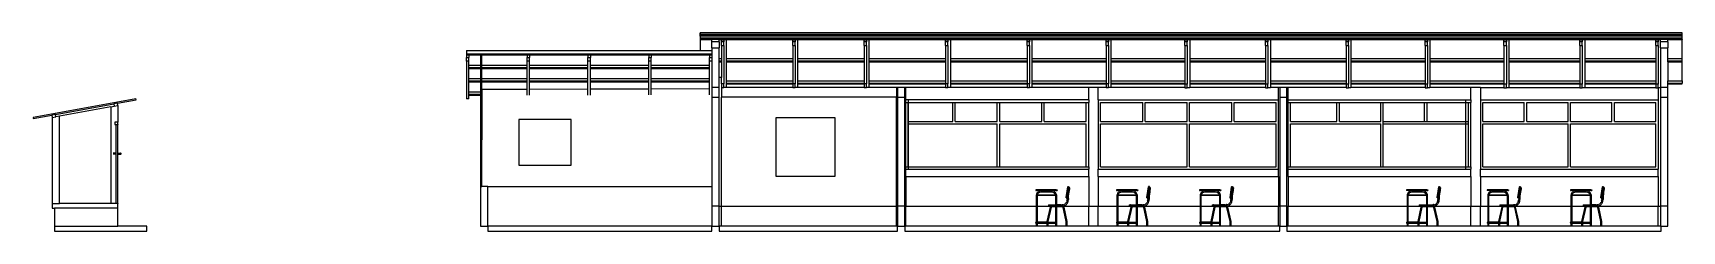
# Model space of a CAD drawing. Header units: metres. Extents: x -17 to 17.8, y -4 to 0.2.
import ezdxf

# ---------------------------------------------------------------- set-up
doc = ezdxf.new("R2010")
doc.units = ezdxf.units.M
doc.layers.add('SectionCutEdges', color=7, linetype='Continuous')

msp = doc.modelspace()

# ---------------------------------------------------------------- linework, layer by layer
for p, q in [((-2.929, 0.19), (-2.929, 0.191)), ((17.751, 0.191), (-2.929, 0.191)), ((-2.929, 0.187), (-2.929, 0.19)), ((-2.929, 0.187), (-2.929, 0.183)), ((-2.929, 0.183), (-2.929, 0.177)), ((-2.929, 0.169), (-2.929, 0.177)), ((-2.929, 0.161), (-2.929, 0.169)), ((17.751, 0.161), (-2.929, 0.161)), ((-2.929, 0.141), (-2.929, 0.161)), ((17.751, 0.141), (-2.929, 0.141)), ((-2.929, 0.121), (-2.929, 0.141)), ((17.751, 0.121), (-2.929, 0.121)), ((-2.929, 0.121), (-2.929, 0.081)), ((-2.929, 0.06), (-2.929, 0.053)), ((-2.929, 0.053), (-2.679, 0.053)), ((-2.929, 0.053), (-2.929, -0.18)), ((-2.529, 0.053), (-2.679, 0.053)), ((-2.679, 0.008), (-2.679, 0.053)), ((-2.529, 0.008), (-2.529, 0.053)), ((-2.529, 0.053), (-2.479, 0.053)), ((-2.479, 0.041), (-2.479, 0.053)), ((-2.479, 0.053), (-2.429, 0.053)), ((-2.479, 0.008), (-2.479, 0.041)), ((-2.429, 0.041), (-2.479, 0.041)), ((-2.429, 0.041), (-2.429, 0.053)), ((-2.429, 0.053), (-2.378, 0.053)), ((-2.429, 0.041), (-2.429, 0.008)), ((-2.378, 0.053), (-0.978, 0.053)), ((-2.378, 0.053), (-2.378, -0.346)), ((-0.978, 0.041), (-0.978, 0.053)), ((-0.978, 0.053), (-0.927, 0.053)), ((-0.978, 0.008), (-0.978, 0.041)), ((-0.927, 0.041), (-0.978, 0.041)), ((-0.927, 0.041), (-0.927, 0.053)), ((-0.927, 0.053), (-0.876, 0.053)), ((-0.927, 0.041), (-0.927, 0.008)), ((-0.876, 0.053), (0.524, 0.053)), ((-0.876, 0.053), (-0.876, -0.346)), ((0.524, 0.041), (0.524, 0.053)), ((0.524, 0.053), (0.575, 0.053)), ((0.524, 0.008), (0.524, 0.041)), ((0.575, 0.041), (0.524, 0.041)), ((0.575, 0.041), (0.575, 0.053)), ((0.575, 0.053), (0.625, 0.053)), ((0.575, 0.041), (0.575, 0.008)), ((0.625, 0.053), (2.241, 0.053)), ((0.625, 0.053), (0.625, -0.346)), ((2.241, 0.041), (2.241, 0.053)), ((2.241, 0.053), (2.292, 0.053)), ((2.241, 0.008), (2.241, 0.041)), ((2.292, 0.041), (2.241, 0.041)), ((2.292, 0.041), (2.292, 0.053)), ((2.292, 0.053), (2.343, 0.053)), ((2.292, 0.041), (2.292, 0.008)), ((2.343, 0.053), (3.959, 0.053)), ((2.343, 0.053), (2.343, -0.346)), ((3.959, 0.041), (3.959, 0.053)), ((3.959, 0.053), (4.009, 0.053)), ((3.959, 0.008), (3.959, 0.041)), ((4.009, 0.041), (3.959, 0.041)), ((4.009, 0.041), (4.009, 0.053)), ((4.009, 0.053), (4.06, 0.053)), ((4.009, 0.041), (4.009, 0.008)), ((4.06, 0.053), (5.621, 0.053)), ((4.06, 0.053), (4.06, -0.346)), ((5.621, 0.041), (5.621, 0.053)), ((5.621, 0.053), (5.672, 0.053)), ((5.621, 0.008), (5.621, 0.041)), ((5.672, 0.041), (5.621, 0.041)), ((5.672, 0.041), (5.672, 0.053)), ((5.672, 0.053), (5.723, 0.053)), ((5.672, 0.041), (5.672, 0.008)), ((5.723, 0.053), (7.281, 0.053)), ((5.723, 0.053), (5.723, -0.346)), ((7.281, 0.037), (7.281, 0.053)), ((7.281, 0.053), (7.332, 0.053)), ((7.281, 0.004), (7.281, 0.037)), ((7.332, 0.037), (7.281, 0.037)), ((7.332, 0.037), (7.332, 0.053)), ((7.332, 0.053), (7.383, 0.053)), ((7.332, 0.037), (7.332, 0.004)), ((7.383, 0.053), (8.979, 0.053)), ((7.383, 0.053), (7.383, -0.346)), ((8.979, 0.037), (8.979, 0.053)), ((8.979, 0.053), (9.03, 0.053)), ((8.979, 0.004), (8.979, 0.037)), ((9.03, 0.037), (8.979, 0.037)), ((9.03, 0.037), (9.03, 0.053)), ((9.03, 0.053), (9.081, 0.053)), ((9.03, 0.037), (9.03, 0.004)), ((9.081, 0.053), (10.676, 0.053)), ((9.081, 0.053), (9.081, -0.346)), ((10.676, 0.037), (10.676, 0.053)), ((10.676, 0.053), (10.727, 0.053)), ((10.676, 0.004), (10.676, 0.037)), ((10.727, 0.037), (10.676, 0.037)), ((10.727, 0.037), (10.727, 0.053)), ((10.727, 0.053), (10.778, 0.053)), ((10.727, 0.037), (10.727, 0.004)), ((10.778, 0.053), (12.339, 0.053)), ((10.778, 0.053), (10.778, -0.346)), ((12.339, 0.037), (12.339, 0.053)), ((12.339, 0.053), (12.39, 0.053)), ((12.339, 0.004), (12.339, 0.037)), ((12.39, 0.037), (12.339, 0.037)), ((12.39, 0.037), (12.39, 0.053)), ((12.39, 0.053), (12.44, 0.053)), ((12.39, 0.037), (12.39, 0.004)), ((12.44, 0.053), (14.001, 0.053)), ((12.44, 0.053), (12.44, -0.346)), ((14.001, 0.037), (14.001, 0.053)), ((14.001, 0.053), (14.052, 0.053)), ((14.001, 0.004), (14.001, 0.037)), ((14.052, 0.037), (14.001, 0.037)), ((14.052, 0.037), (14.052, 0.053)), ((14.052, 0.053), (14.103, 0.053)), ((14.052, 0.037), (14.052, 0.004)), ((14.103, 0.053), (15.6, 0.053)), ((14.103, 0.053), (14.103, -0.346)), ((15.6, 0.037), (15.6, 0.053)), ((15.6, 0.053), (15.65, 0.053)), ((15.6, 0.004), (15.6, 0.037)), ((15.65, 0.037), (15.6, 0.037)), ((15.65, 0.037), (15.65, 0.053)), ((15.65, 0.053), (15.701, 0.053)), ((15.65, 0.037), (15.65, 0.004)), ((15.701, 0.053), (17.199, 0.053)), ((15.701, 0.053), (15.701, -0.346)), ((17.199, 0.037), (17.199, 0.053)), ((17.199, 0.053), (17.25, 0.053)), ((17.199, 0.004), (17.199, 0.037)), ((17.25, 0.037), (17.199, 0.037)), ((17.25, 0.037), (17.25, 0.053)), ((17.25, 0.053), (17.301, 0.053)), ((17.25, 0.037), (17.25, 0.004)), ((17.451, 0.053), (17.301, 0.053)), ((17.301, 0.008), (17.301, 0.053)), ((17.451, 0.008), (17.451, 0.053)), ((17.451, 0.053), (17.751, 0.053)), ((17.751, 0.19), (17.751, 0.191)), ((17.751, 0.187), (17.751, 0.19)), ((17.751, 0.183), (17.751, 0.187)), ((17.751, 0.177), (17.751, 0.183)), ((17.751, 0.169), (17.751, 0.177)), ((17.751, 0.161), (17.751, 0.169)), ((17.751, 0.141), (17.751, 0.161)), ((17.751, 0.121), (17.751, 0.141)), ((17.751, 0.081), (17.751, 0.121)), ((17.751, 0.06), (17.751, 0.053)), ((17.751, -0.346), (17.751, 0.053)), ((-7.849, -0.18), (-2.929, -0.18)), ((-7.849, -0.18), (-7.849, -0.249)), ((-7.849, -0.27), (-7.849, -0.279)), ((-7.849, -0.279), (-7.849, -0.322)), ((-7.799, -0.279), (-7.849, -0.279)), ((-7.549, -0.279), (-7.799, -0.279)), ((-7.799, -0.279), (-7.799, -0.322)), ((-7.549, -0.276), (-7.549, -0.27)), ((-7.524, -0.276), (-7.524, -0.27)), ((-6.57, -0.279), (-7.524, -0.279)), ((-6.57, -0.279), (-6.57, -0.322)), ((-6.519, -0.279), (-6.57, -0.279)), ((-5.29, -0.279), (-6.519, -0.279)), ((-6.519, -0.279), (-6.519, -0.322)), ((-5.29, -0.279), (-5.29, -0.322)), ((-5.239, -0.279), (-5.29, -0.279)), ((-4.01, -0.279), (-5.239, -0.279)), ((-5.239, -0.279), (-5.239, -0.322)), ((-4.01, -0.279), (-4.01, -0.322)), ((-3.959, -0.279), (-4.01, -0.279)), ((-2.73, -0.279), (-3.959, -0.279)), ((-3.959, -0.279), (-3.959, -0.322)), ((-2.929, -0.18), (-2.679, -0.18)), ((-2.73, -0.279), (-2.73, -0.322)), ((-2.679, -0.279), (-2.73, -0.279)), ((-2.529, -0.346), (-2.479, -0.346)), ((-2.479, -0.071), (-2.479, -0.346)), ((-2.479, -0.346), (-2.479, -0.395)), ((-2.429, -0.071), (-2.429, -0.883)), ((-2.378, -0.346), (-0.978, -0.346)), ((-2.378, -0.346), (-2.378, -0.395)), ((-0.978, -0.071), (-0.978, -0.346)), ((-0.978, -0.346), (-0.978, -0.395)), ((-0.927, -0.071), (-0.927, -0.883)), ((-0.876, -0.346), (0.524, -0.346)), ((-0.876, -0.346), (-0.876, -0.395)), ((0.524, -0.071), (0.524, -0.346)), ((0.524, -0.346), (0.524, -0.395)), ((0.575, -0.071), (0.575, -0.883)), ((0.625, -0.346), (2.241, -0.346)), ((0.625, -0.346), (0.625, -0.395)), ((2.241, -0.071), (2.241, -0.346)), ((2.241, -0.346), (2.241, -0.395)), ((2.292, -0.071), (2.292, -0.883)), ((2.343, -0.346), (3.959, -0.346)), ((2.343, -0.346), (2.343, -0.395)), ((3.959, -0.071), (3.959, -0.346)), ((3.959, -0.346), (3.959, -0.395)), ((4.009, -0.071), (4.009, -0.883)), ((4.06, -0.346), (5.621, -0.346)), ((4.06, -0.346), (4.06, -0.395)), ((5.621, -0.071), (5.621, -0.346)), ((5.621, -0.346), (5.621, -0.395)), ((5.672, -0.071), (5.672, -0.883)), ((5.723, -0.346), (7.281, -0.346)), ((5.723, -0.346), (5.723, -0.395)), ((7.281, -0.075), (7.281, -0.346)), ((7.281, -0.346), (7.281, -0.395)), ((7.332, -0.075), (7.332, -0.887)), ((7.383, -0.346), (8.979, -0.346)), ((7.383, -0.346), (7.383, -0.395)), ((8.979, -0.075), (8.979, -0.346)), ((8.979, -0.346), (8.979, -0.395)), ((9.03, -0.075), (9.03, -0.887)), ((9.081, -0.346), (10.676, -0.346)), ((9.081, -0.346), (9.081, -0.395)), ((10.676, -0.075), (10.676, -0.346)), ((10.676, -0.346), (10.676, -0.395)), ((10.727, -0.075), (10.727, -0.887)), ((10.778, -0.346), (12.339, -0.346)), ((10.778, -0.346), (10.778, -0.395)), ((12.339, -0.075), (12.339, -0.346)), ((12.339, -0.346), (12.339, -0.395)), ((12.39, -0.075), (12.39, -0.887)), ((12.44, -0.346), (14.001, -0.346)), ((12.44, -0.346), (12.44, -0.395)), ((14.001, -0.075), (14.001, -0.346)), ((14.001, -0.346), (14.001, -0.395)), ((14.052, -0.075), (14.052, -0.887)), ((14.103, -0.346), (15.6, -0.346)), ((14.103, -0.346), (14.103, -0.395)), ((15.6, -0.075), (15.6, -0.346)), ((15.6, -0.346), (15.6, -0.395)), ((15.65, -0.075), (15.65, -0.887)), ((15.701, -0.346), (17.199, -0.346)), ((15.701, -0.346), (15.701, -0.395)), ((17.199, -0.075), (17.199, -0.346)), ((17.199, -0.346), (17.199, -0.395)), ((17.25, -0.075), (17.25, -0.887)), ((17.451, -0.346), (17.751, -0.346)), ((17.751, -0.395), (17.751, -0.346)), ((-7.849, -0.401), (-7.849, -1.198)), ((-7.799, -0.492), (-7.799, -0.401)), ((-7.549, -0.492), (-7.799, -0.492)), ((-7.799, -0.541), (-7.799, -0.492)), ((-7.549, -0.541), (-7.799, -0.541)), ((-7.799, -0.561), (-7.799, -0.541)), ((-7.549, -0.561), (-7.799, -0.561)), ((-7.799, -0.774), (-7.799, -0.561)), ((-6.57, -0.492), (-7.524, -0.492)), ((-6.57, -0.541), (-7.524, -0.541)), ((-6.57, -0.561), (-7.524, -0.561)), ((-6.57, -0.492), (-6.57, -0.401)), ((-6.57, -0.541), (-6.57, -0.492)), ((-6.57, -0.561), (-6.57, -0.541)), ((-6.57, -0.774), (-6.57, -0.561)), ((-6.519, -0.492), (-6.519, -0.401)), ((-5.29, -0.492), (-6.519, -0.492)), ((-6.519, -0.541), (-6.519, -0.492)), ((-5.29, -0.541), (-6.519, -0.541)), ((-6.519, -0.561), (-6.519, -0.541)), ((-5.29, -0.561), (-6.519, -0.561)), ((-6.519, -0.774), (-6.519, -0.561)), ((-5.29, -0.492), (-5.29, -0.401)), ((-5.29, -0.541), (-5.29, -0.492)), ((-5.29, -0.561), (-5.29, -0.541)), ((-5.29, -0.774), (-5.29, -0.561)), ((-5.239, -0.492), (-5.239, -0.401)), ((-4.01, -0.492), (-5.239, -0.492)), ((-5.239, -0.541), (-5.239, -0.492)), ((-4.01, -0.541), (-5.239, -0.541)), ((-5.239, -0.561), (-5.239, -0.541)), ((-4.01, -0.561), (-5.239, -0.561)), ((-5.239, -0.774), (-5.239, -0.561)), ((-4.01, -0.492), (-4.01, -0.401)), ((-4.01, -0.541), (-4.01, -0.492)), ((-4.01, -0.561), (-4.01, -0.541)), ((-4.01, -0.774), (-4.01, -0.561)), ((-3.959, -0.492), (-3.959, -0.401)), ((-2.73, -0.492), (-3.959, -0.492)), ((-3.959, -0.541), (-3.959, -0.492)), ((-2.73, -0.541), (-3.959, -0.541)), ((-3.959, -0.561), (-3.959, -0.541)), ((-2.73, -0.561), (-3.959, -0.561)), ((-3.959, -0.774), (-3.959, -0.561)), ((-2.73, -0.492), (-2.73, -0.401)), ((-2.73, -0.541), (-2.73, -0.492)), ((-2.73, -0.561), (-2.73, -0.541)), ((-2.73, -0.774), (-2.73, -0.561)), ((-2.529, -0.395), (-2.479, -0.395)), ((-2.529, -0.415), (-2.479, -0.415)), ((-2.479, -0.395), (-2.479, -0.415)), ((-2.479, -0.415), (-2.479, -0.749)), ((-2.378, -0.395), (-0.978, -0.395)), ((-2.378, -0.395), (-2.378, -0.415)), ((-2.378, -0.415), (-0.978, -0.415)), ((-2.378, -0.415), (-2.378, -0.814)), ((-0.978, -0.395), (-0.978, -0.415)), ((-0.978, -0.415), (-0.978, -0.814)), ((-0.876, -0.395), (0.524, -0.395)), ((-0.876, -0.395), (-0.876, -0.415)), ((-0.876, -0.415), (0.524, -0.415)), ((-0.876, -0.415), (-0.876, -0.814)), ((0.524, -0.395), (0.524, -0.415)), ((0.524, -0.415), (0.524, -0.814)), ((0.625, -0.395), (2.241, -0.395)), ((0.625, -0.395), (0.625, -0.415)), ((0.625, -0.415), (2.241, -0.415)), ((0.625, -0.415), (0.625, -0.814)), ((2.241, -0.395), (2.241, -0.415)), ((2.241, -0.415), (2.241, -0.814)), ((2.343, -0.395), (3.959, -0.395)), ((2.343, -0.395), (2.343, -0.415)), ((2.343, -0.415), (3.959, -0.415)), ((2.343, -0.415), (2.343, -0.814)), ((3.959, -0.395), (3.959, -0.415)), ((3.959, -0.415), (3.959, -0.814)), ((4.06, -0.395), (5.621, -0.395)), ((4.06, -0.395), (4.06, -0.415)), ((4.06, -0.415), (5.621, -0.415)), ((4.06, -0.415), (4.06, -0.814)), ((5.621, -0.395), (5.621, -0.415)), ((5.621, -0.415), (5.621, -0.814)), ((5.723, -0.395), (7.281, -0.395)), ((5.723, -0.395), (5.723, -0.415)), ((5.723, -0.415), (7.281, -0.415)), ((5.723, -0.415), (5.723, -0.814)), ((7.281, -0.395), (7.281, -0.415)), ((7.281, -0.415), (7.281, -0.814)), ((7.383, -0.395), (8.979, -0.395)), ((7.383, -0.395), (7.383, -0.415)), ((7.383, -0.415), (8.979, -0.415)), ((7.383, -0.415), (7.383, -0.814)), ((8.979, -0.395), (8.979, -0.415)), ((8.979, -0.415), (8.979, -0.814)), ((9.081, -0.395), (10.676, -0.395)), ((9.081, -0.395), (9.081, -0.415)), ((9.081, -0.415), (10.676, -0.415)), ((9.081, -0.415), (9.081, -0.814)), ((10.676, -0.395), (10.676, -0.415)), ((10.676, -0.415), (10.676, -0.814)), ((10.778, -0.395), (12.339, -0.395)), ((10.778, -0.395), (10.778, -0.415)), ((10.778, -0.415), (12.339, -0.415)), ((10.778, -0.415), (10.778, -0.814)), ((12.339, -0.395), (12.339, -0.415)), ((12.339, -0.415), (12.339, -0.814)), ((12.44, -0.395), (14.001, -0.395)), ((12.44, -0.395), (12.44, -0.415)), ((12.44, -0.415), (14.001, -0.415)), ((12.44, -0.415), (12.44, -0.814)), ((14.001, -0.395), (14.001, -0.415)), ((14.001, -0.415), (14.001, -0.814)), ((14.103, -0.395), (15.6, -0.395)), ((14.103, -0.395), (14.103, -0.415)), ((14.103, -0.415), (15.6, -0.415)), ((14.103, -0.415), (14.103, -0.814)), ((15.6, -0.395), (15.6, -0.415)), ((15.6, -0.415), (15.6, -0.814)), ((15.701, -0.395), (17.199, -0.395)), ((15.701, -0.395), (15.701, -0.415)), ((15.701, -0.415), (17.199, -0.415)), ((15.701, -0.415), (15.701, -0.814)), ((17.199, -0.395), (17.199, -0.415)), ((17.199, -0.415), (17.199, -0.814)), ((17.451, -0.395), (17.751, -0.395)), ((17.451, -0.415), (17.751, -0.415)), ((17.751, -0.415), (17.751, -0.395)), ((17.751, -0.814), (17.751, -0.415)), ((-7.549, -0.774), (-7.799, -0.774)), ((-7.799, -0.823), (-7.799, -0.774)), ((-7.549, -0.823), (-7.799, -0.823)), ((-7.799, -0.842), (-7.799, -0.823)), ((-7.549, -0.842), (-7.799, -0.842)), ((-7.799, -1.055), (-7.799, -0.842)), ((-6.57, -0.774), (-7.524, -0.774)), ((-6.57, -0.823), (-7.524, -0.823)), ((-6.57, -0.842), (-7.524, -0.842)), ((-7.524, -0.993), (-6.57, -0.99)), ((-7.524, -0.999), (-7.524, -2.059)), ((-6.57, -0.823), (-6.57, -0.774)), ((-6.57, -0.842), (-6.57, -0.823)), ((-6.57, -0.99), (-6.57, -0.842)), ((-6.57, -1.121), (-6.57, -0.99)), ((-5.29, -0.774), (-6.519, -0.774)), ((-6.519, -0.823), (-6.519, -0.774)), ((-5.29, -0.823), (-6.519, -0.823)), ((-6.519, -0.842), (-6.519, -0.823)), ((-5.29, -0.842), (-6.519, -0.842)), ((-6.519, -0.99), (-6.519, -0.842)), ((-6.519, -0.99), (-5.29, -0.986)), ((-6.519, -1.121), (-6.519, -0.99)), ((-5.29, -0.823), (-5.29, -0.774)), ((-5.29, -0.842), (-5.29, -0.823)), ((-5.29, -0.986), (-5.29, -0.842)), ((-5.29, -1.118), (-5.29, -0.986)), ((-4.01, -0.774), (-5.239, -0.774)), ((-5.239, -0.823), (-5.239, -0.774)), ((-4.01, -0.823), (-5.239, -0.823)), ((-5.239, -0.842), (-5.239, -0.823)), ((-4.01, -0.842), (-5.239, -0.842)), ((-5.239, -0.986), (-5.239, -0.842)), ((-5.239, -0.986), (-4.01, -0.983)), ((-5.239, -1.118), (-5.239, -0.986)), ((-4.01, -0.823), (-4.01, -0.774)), ((-4.01, -0.842), (-4.01, -0.823)), ((-4.01, -0.983), (-4.01, -0.842)), ((-4.01, -1.114), (-4.01, -0.983)), ((-2.73, -0.774), (-3.959, -0.774)), ((-3.959, -0.823), (-3.959, -0.774)), ((-2.73, -0.823), (-3.959, -0.823)), ((-3.959, -0.842), (-3.959, -0.823)), ((-2.73, -0.842), (-3.959, -0.842)), ((-3.959, -0.983), (-3.959, -0.842)), ((-3.959, -0.983), (-2.73, -0.979)), ((-3.959, -1.114), (-3.959, -0.983)), ((-2.73, -0.823), (-2.73, -0.774)), ((-2.73, -0.842), (-2.73, -0.823)), ((-2.73, -0.979), (-2.73, -0.842)), ((-2.73, -1.111), (-2.73, -0.979)), ((-2.479, -0.749), (-2.529, -0.749)), ((-2.479, -0.883), (-2.479, -0.749)), ((-2.479, -0.959), (-2.479, -1.159)), ((-2.378, -0.959), (-2.429, -0.959)), ((-2.378, -0.814), (-0.978, -0.814)), ((-2.378, -0.814), (-2.378, -0.863)), ((-2.378, -0.863), (-0.978, -0.863)), ((-2.378, -0.863), (-2.378, -0.883)), ((-2.378, -0.883), (-0.978, -0.883)), ((-2.378, -0.883), (-2.378, -0.959)), ((-0.978, -0.959), (-2.378, -0.959)), ((-0.978, -0.814), (-0.978, -0.863)), ((-0.978, -0.863), (-0.978, -0.883)), ((-0.876, -0.959), (-0.927, -0.959)), ((-0.876, -0.814), (0.524, -0.814)), ((-0.876, -0.814), (-0.876, -0.863)), ((-0.876, -0.863), (0.524, -0.863)), ((-0.876, -0.863), (-0.876, -0.883)), ((-0.876, -0.883), (0.524, -0.883)), ((-0.876, -0.883), (-0.876, -0.959)), ((0.524, -0.959), (-0.876, -0.959)), ((0.524, -0.814), (0.524, -0.863)), ((0.524, -0.863), (0.524, -0.883)), ((0.625, -0.959), (0.575, -0.959)), ((0.625, -0.814), (2.241, -0.814)), ((0.625, -0.814), (0.625, -0.863)), ((0.625, -0.863), (2.241, -0.863)), ((0.625, -0.863), (0.625, -0.883)), ((0.625, -0.883), (2.241, -0.883)), ((0.625, -0.883), (0.625, -0.959)), ((1.206, -0.959), (0.625, -0.959)), ((1.206, -0.959), (1.206, -1.159)), ((1.231, -0.959), (1.206, -0.959)), ((1.406, -0.959), (1.381, -0.959)), ((1.406, -1.219), (1.406, -0.959)), ((2.241, -0.959), (1.406, -0.959)), ((2.241, -0.814), (2.241, -0.863)), ((2.241, -0.863), (2.241, -0.883)), ((2.343, -0.959), (2.292, -0.959)), ((2.343, -0.814), (3.959, -0.814)), ((2.343, -0.814), (2.343, -0.863)), ((2.343, -0.863), (3.959, -0.863)), ((2.343, -0.863), (2.343, -0.883)), ((2.343, -0.883), (3.959, -0.883)), ((2.343, -0.883), (2.343, -0.959)), ((3.959, -0.959), (2.343, -0.959)), ((3.959, -0.814), (3.959, -0.863)), ((3.959, -0.863), (3.959, -0.883)), ((4.06, -0.959), (4.009, -0.959)), ((4.06, -0.814), (5.621, -0.814)), ((4.06, -0.814), (4.06, -0.863)), ((4.06, -0.863), (5.621, -0.863)), ((4.06, -0.863), (4.06, -0.883)), ((4.06, -0.883), (5.621, -0.883)), ((4.06, -0.883), (4.06, -0.959)), ((5.256, -0.959), (4.06, -0.959)), ((5.456, -0.959), (5.256, -0.959)), ((5.256, -1.219), (5.256, -0.959)), ((5.456, -1.219), (5.456, -0.959)), ((5.621, -0.959), (5.456, -0.959)), ((5.621, -0.814), (5.621, -0.863)), ((5.621, -0.863), (5.621, -0.883)), ((5.723, -0.959), (5.672, -0.959)), ((5.723, -0.814), (7.281, -0.814)), ((5.723, -0.814), (5.723, -0.863)), ((5.723, -0.863), (7.281, -0.863)), ((5.723, -0.863), (5.723, -0.883)), ((5.723, -0.883), (7.281, -0.883)), ((5.723, -0.883), (5.723, -0.959)), ((7.281, -0.959), (5.723, -0.959)), ((7.281, -0.814), (7.281, -0.863)), ((7.281, -0.863), (7.281, -0.883)), ((7.281, -0.883), (7.281, -0.887)), ((7.383, -0.963), (7.332, -0.963)), ((7.383, -0.814), (8.979, -0.814)), ((7.383, -0.814), (7.383, -0.863)), ((7.383, -0.863), (8.979, -0.863)), ((7.383, -0.863), (7.383, -0.883)), ((7.383, -0.883), (8.979, -0.883)), ((7.383, -0.883), (7.383, -0.959)), ((8.979, -0.959), (7.383, -0.959)), ((7.383, -0.959), (7.383, -0.963)), ((8.979, -0.814), (8.979, -0.863)), ((8.979, -0.863), (8.979, -0.883)), ((8.979, -0.883), (8.979, -0.887)), ((9.081, -0.963), (9.03, -0.963)), ((9.081, -0.814), (10.676, -0.814)), ((9.081, -0.814), (9.081, -0.863)), ((9.081, -0.863), (10.676, -0.863)), ((9.081, -0.863), (9.081, -0.883)), ((9.081, -0.883), (10.676, -0.883)), ((9.081, -0.883), (9.081, -0.959)), ((9.256, -0.959), (9.081, -0.959)), ((9.081, -0.959), (9.081, -0.963)), ((9.256, -1.219), (9.256, -0.959)), ((9.281, -0.959), (9.256, -0.959)), ((9.456, -0.959), (9.431, -0.959)), ((9.456, -1.219), (9.456, -0.959)), ((10.676, -0.959), (9.456, -0.959)), ((10.676, -0.814), (10.676, -0.863)), ((10.676, -0.863), (10.676, -0.883)), ((10.676, -0.883), (10.676, -0.887)), ((10.778, -0.963), (10.727, -0.963)), ((10.778, -0.814), (12.339, -0.814)), ((10.778, -0.814), (10.778, -0.863)), ((10.778, -0.863), (12.339, -0.863)), ((10.778, -0.863), (10.778, -0.883)), ((10.778, -0.883), (12.339, -0.883)), ((10.778, -0.883), (10.778, -0.959)), ((12.339, -0.959), (10.778, -0.959)), ((10.778, -0.959), (10.778, -0.963)), ((12.339, -0.814), (12.339, -0.863)), ((12.339, -0.863), (12.339, -0.883)), ((12.339, -0.883), (12.339, -0.887)), ((12.44, -0.963), (12.39, -0.963)), ((12.44, -0.814), (14.001, -0.814)), ((12.44, -0.814), (12.44, -0.863)), ((12.44, -0.863), (14.001, -0.863)), ((12.44, -0.863), (12.44, -0.883)), ((12.44, -0.883), (14.001, -0.883)), ((12.44, -0.883), (12.44, -0.959)), ((13.306, -0.959), (12.44, -0.959)), ((12.44, -0.959), (12.44, -0.963)), ((13.506, -0.959), (13.306, -0.959)), ((13.306, -1.219), (13.306, -0.959)), ((13.506, -0.959), (13.506, -1.219)), ((13.506, -0.959), (14.001, -0.959)), ((14.001, -0.814), (14.001, -0.863)), ((14.001, -0.863), (14.001, -0.883)), ((14.001, -0.883), (14.001, -0.887)), ((14.103, -0.963), (14.052, -0.963)), ((14.103, -0.814), (15.6, -0.814)), ((14.103, -0.814), (14.103, -0.863)), ((14.103, -0.863), (15.6, -0.863)), ((14.103, -0.863), (14.103, -0.883)), ((14.103, -0.883), (15.6, -0.883)), ((14.103, -0.883), (14.103, -0.959)), ((14.103, -0.959), (15.6, -0.959)), ((14.103, -0.959), (14.103, -0.963)), ((15.6, -0.814), (15.6, -0.863)), ((15.6, -0.863), (15.6, -0.883)), ((15.6, -0.883), (15.6, -0.887)), ((15.701, -0.963), (15.65, -0.963)), ((15.701, -0.814), (17.199, -0.814)), ((15.701, -0.814), (15.701, -0.863)), ((15.701, -0.863), (17.199, -0.863)), ((15.701, -0.863), (15.701, -0.883)), ((15.701, -0.883), (17.199, -0.883)), ((15.701, -0.883), (15.701, -0.959)), ((15.701, -0.959), (17.199, -0.959)), ((15.701, -0.959), (15.701, -0.963)), ((17.199, -0.814), (17.199, -0.863)), ((17.199, -0.863), (17.199, -0.883)), ((17.199, -0.883), (17.199, -0.887)), ((17.251, -0.963), (17.25, -0.963)), ((17.251, -0.963), (17.251, -1.219)), ((17.301, -0.963), (17.251, -0.963)), ((17.451, -0.814), (17.751, -0.814)), ((17.451, -0.863), (17.751, -0.863)), ((17.451, -0.883), (17.751, -0.883)), ((17.751, -0.814), (17.751, -0.863)), ((17.751, -0.883), (17.751, -0.863)), ((-15.34, -1.366), (-16.42, -1.562)), ((-15.34, -1.366), (-15.265, -1.353)), ((-15.34, -1.366), (-15.34, -3.399)), ((-15.19, -1.339), (-15.19, -1.689)), ((-7.799, -1.198), (-7.849, -1.198)), ((-7.549, -1.055), (-7.799, -1.055)), ((-7.799, -1.105), (-7.799, -1.055)), ((-7.549, -1.105), (-7.799, -1.105)), ((-7.799, -1.124), (-7.799, -1.105)), ((-7.549, -1.124), (-7.799, -1.124)), ((-7.799, -1.198), (-7.799, -1.124)), ((1.206, -1.159), (-2.479, -1.159)), ((-2.479, -3.459), (-2.479, -1.159)), ((1.206, -3.459), (1.206, -1.159)), ((1.456, -1.219), (1.406, -1.219)), ((1.406, -1.27), (1.406, -1.219)), ((1.406, -2.628), (1.406, -1.27)), ((1.406, -1.27), (1.456, -1.27)), ((1.456, -1.219), (1.456, -1.27)), ((5.256, -1.219), (1.456, -1.219)), ((1.456, -1.67), (1.456, -1.27)), ((1.456, -1.27), (2.393, -1.27)), ((1.456, -1.27), (1.456, -1.27)), ((1.456, -1.27), (1.456, -2.628)), ((2.393, -1.67), (2.393, -1.27)), ((2.393, -1.27), (2.444, -1.27)), ((2.444, -1.67), (2.444, -1.27)), ((2.444, -1.27), (3.33, -1.27)), ((3.33, -1.67), (3.33, -1.27)), ((3.33, -1.27), (3.381, -1.27)), ((3.381, -1.67), (3.381, -1.27)), ((3.381, -1.27), (4.268, -1.27)), ((4.268, -1.67), (4.268, -1.27)), ((4.268, -1.27), (4.318, -1.27)), ((4.318, -1.67), (4.318, -1.27)), ((4.318, -1.27), (5.205, -1.27)), ((5.205, -1.67), (5.205, -1.27)), ((5.205, -1.27), (5.256, -1.27)), ((5.256, -1.219), (5.256, -1.27)), ((5.256, -2.628), (5.256, -1.27)), ((5.456, -1.219), (9.256, -1.219)), ((5.456, -1.219), (5.456, -2.679)), ((5.506, -1.67), (5.506, -1.27)), ((5.506, -1.27), (6.393, -1.27)), ((6.393, -1.67), (6.393, -1.27)), ((6.444, -1.67), (6.444, -1.27)), ((6.444, -1.27), (7.33, -1.27)), ((7.33, -1.67), (7.33, -1.27)), ((7.381, -1.67), (7.381, -1.27)), ((7.381, -1.27), (8.268, -1.27)), ((8.268, -1.67), (8.268, -1.27)), ((8.318, -1.67), (8.318, -1.27)), ((8.318, -1.27), (9.205, -1.27)), ((9.205, -1.67), (9.205, -1.27)), ((9.256, -2.679), (9.256, -1.219)), ((9.456, -1.219), (13.201, -1.219)), ((9.456, -1.27), (9.456, -1.219)), ((9.456, -1.27), (9.506, -1.27)), ((9.456, -2.628), (9.456, -1.27)), ((9.506, -1.67), (9.506, -1.27)), ((9.506, -1.27), (10.484, -1.27)), ((10.484, -1.67), (10.484, -1.27)), ((10.484, -1.27), (10.535, -1.27)), ((10.535, -1.67), (10.535, -1.27)), ((10.535, -1.27), (11.408, -1.27)), ((11.408, -1.67), (11.408, -1.27)), ((11.408, -1.27), (11.459, -1.27)), ((11.459, -1.67), (11.459, -1.27)), ((11.459, -1.27), (12.331, -1.27)), ((12.331, -1.67), (12.331, -1.27)), ((12.331, -1.27), (12.382, -1.27)), ((12.382, -1.67), (12.382, -1.27)), ((12.382, -1.27), (13.201, -1.27)), ((13.201, -1.219), (13.306, -1.219)), ((13.201, -1.27), (13.201, -1.219)), ((13.201, -1.27), (13.255, -1.27)), ((13.201, -1.67), (13.201, -1.27)), ((13.255, -1.67), (13.255, -1.27)), ((13.255, -1.27), (13.306, -1.27)), ((13.306, -1.219), (13.306, -1.27)), ((13.306, -2.628), (13.306, -1.27)), ((13.506, -1.219), (17.251, -1.219)), ((13.506, -1.219), (13.506, -2.679)), ((13.556, -1.67), (13.556, -1.27)), ((13.556, -1.27), (14.429, -1.27)), ((14.429, -1.67), (14.429, -1.27)), ((14.48, -1.67), (14.48, -1.27)), ((14.48, -1.27), (15.353, -1.27)), ((15.353, -1.67), (15.353, -1.27)), ((15.404, -1.67), (15.404, -1.27)), ((15.404, -1.27), (16.276, -1.27)), ((16.276, -1.67), (16.276, -1.27)), ((16.327, -1.67), (16.327, -1.27)), ((16.327, -1.27), (17.2, -1.27)), ((17.2, -1.67), (17.2, -1.27)), ((17.251, -1.219), (17.251, -2.679)), ((-6.743, -1.63), (-6.743, -1.63)), ((-6.743, -1.63), (-6.743, -2.59)), ((-6.743, -1.63), (-6.743, -2.59)), ((-5.643, -1.63), (-6.743, -1.63)), ((-5.643, -2.59), (-5.643, -1.63)), ((-1.329, -1.589), (-0.089, -1.589)), ((-1.329, -2.829), (-1.329, -1.589)), ((-0.089, -1.589), (-0.089, -2.829)), ((1.456, -1.67), (2.393, -1.67)), ((1.456, -1.721), (1.456, -1.67)), ((1.456, -2.628), (1.456, -1.721)), ((1.456, -1.721), (3.33, -1.721)), ((2.444, -1.67), (3.33, -1.67)), ((3.33, -2.628), (3.33, -1.721)), ((3.381, -1.67), (4.268, -1.67)), ((3.381, -2.628), (3.381, -1.721)), ((3.381, -1.721), (5.205, -1.721)), ((4.318, -1.67), (5.205, -1.67)), ((5.205, -2.628), (5.205, -1.721)), ((5.506, -1.67), (6.393, -1.67)), ((5.506, -2.628), (5.506, -1.721)), ((5.506, -1.721), (7.33, -1.721)), ((6.444, -1.67), (7.33, -1.67)), ((7.33, -2.628), (7.33, -1.721)), ((7.381, -1.67), (8.268, -1.67)), ((7.381, -2.628), (7.381, -1.721)), ((7.381, -1.721), (9.205, -1.721)), ((8.318, -1.67), (9.205, -1.67)), ((9.205, -2.628), (9.205, -1.721)), ((9.506, -1.67), (10.484, -1.67)), ((9.506, -2.628), (9.506, -1.721)), ((9.506, -1.721), (11.408, -1.721)), ((10.535, -1.67), (11.408, -1.67)), ((11.408, -2.628), (11.408, -1.721)), ((11.459, -1.67), (12.331, -1.67)), ((11.459, -1.721), (11.459, -1.67)), ((11.459, -2.628), (11.459, -1.721)), ((11.459, -1.721), (13.201, -1.721)), ((12.331, -1.67), (12.382, -1.67)), ((12.382, -1.67), (13.201, -1.67)), ((13.201, -1.67), (13.255, -1.67)), ((13.201, -1.721), (13.201, -1.67)), ((13.201, -1.721), (13.255, -1.721)), ((13.201, -2.628), (13.201, -1.721)), ((13.255, -1.721), (13.255, -1.67)), ((13.255, -2.628), (13.255, -1.721)), ((13.556, -1.67), (14.429, -1.67)), ((13.556, -2.628), (13.556, -1.721)), ((13.556, -1.721), (15.353, -1.721)), ((14.48, -1.67), (15.353, -1.67)), ((15.353, -2.628), (15.353, -1.721)), ((15.404, -1.67), (16.276, -1.67)), ((15.404, -2.628), (15.404, -1.721)), ((15.404, -1.721), (17.2, -1.721)), ((16.327, -1.67), (17.2, -1.67)), ((17.2, -2.628), (17.2, -1.721)), ((-15.19, -1.739), (-15.19, -1.742)), ((-15.25, -2.339), (-15.291, -2.339)), ((-15.287, -2.36), (-15.291, -2.36)), ((-15.285, -2.36), (-15.287, -2.36)), ((-15.282, -2.36), (-15.285, -2.36)), ((-15.279, -2.36), (-15.282, -2.36)), ((-15.276, -2.36), (-15.279, -2.36)), ((-15.273, -2.36), (-15.276, -2.36)), ((-15.269, -2.36), (-15.273, -2.36)), ((-15.265, -2.36), (-15.269, -2.36)), ((-15.261, -2.36), (-15.265, -2.36)), ((-15.25, -2.36), (-15.261, -2.36)), ((-15.236, -2.339), (-15.25, -2.339)), ((-15.236, -2.36), (-15.25, -2.36)), ((-15.23, -2.317), (-15.236, -2.317)), ((-15.23, -2.382), (-15.236, -2.382)), ((-15.19, -2.317), (-15.185, -2.317)), ((-15.19, -2.382), (-15.185, -2.382)), ((-15.185, -2.339), (-15.129, -2.339)), ((-15.185, -2.36), (-15.16, -2.36)), ((-15.16, -2.36), (-15.156, -2.36)), ((-15.156, -2.36), (-15.152, -2.36)), ((-15.152, -2.36), (-15.148, -2.36)), ((-15.148, -2.36), (-15.144, -2.36)), ((-15.144, -2.36), (-15.141, -2.36)), ((-15.141, -2.36), (-15.138, -2.36)), ((-15.137, -2.344), (-15.138, -2.349)), ((-15.138, -2.349), (-15.137, -2.354)), ((-15.138, -2.36), (-15.135, -2.36)), ((-15.134, -2.34), (-15.137, -2.344)), ((-15.137, -2.354), (-15.134, -2.358)), ((-15.135, -2.36), (-15.133, -2.36)), ((-15.129, -2.339), (-15.134, -2.34)), ((-15.134, -2.358), (-15.129, -2.36)), ((-15.133, -2.36), (-15.13, -2.36)), ((-15.13, -2.36), (-15.129, -2.36)), ((-15.125, -2.34), (-15.129, -2.339)), ((-15.129, -2.36), (-15.125, -2.358)), ((-15.129, -2.36), (-15.129, -2.36)), ((-15.121, -2.344), (-15.125, -2.34)), ((-15.125, -2.358), (-15.121, -2.354)), ((-15.12, -2.349), (-15.121, -2.344)), ((-15.121, -2.354), (-15.12, -2.349)), ((-6.743, -2.59), (-6.743, -2.59)), ((-6.743, -2.59), (-5.643, -2.59)), ((1.406, -2.628), (1.456, -2.628)), ((1.406, -2.679), (1.406, -2.628)), ((1.406, -2.829), (1.406, -2.679)), ((1.406, -2.679), (1.456, -2.679)), ((1.456, -2.628), (3.33, -2.628)), ((1.456, -2.628), (1.456, -2.628)), ((1.456, -2.628), (1.456, -2.679)), ((1.456, -2.679), (5.256, -2.679)), ((3.33, -2.628), (3.381, -2.628)), ((3.381, -2.628), (5.205, -2.628)), ((5.205, -2.628), (5.256, -2.628)), ((5.256, -2.628), (5.256, -2.679)), ((5.256, -2.829), (5.256, -2.679)), ((5.456, -2.829), (5.456, -2.679)), ((5.456, -2.679), (9.256, -2.679)), ((5.506, -2.628), (7.33, -2.628)), ((7.381, -2.628), (9.205, -2.628)), ((9.256, -2.829), (9.256, -2.679)), ((9.456, -2.628), (9.506, -2.628)), ((9.456, -2.679), (9.456, -2.628)), ((9.456, -2.829), (9.456, -2.679)), ((9.456, -2.679), (13.201, -2.679)), ((9.506, -2.628), (11.408, -2.628)), ((11.408, -2.628), (11.459, -2.628)), ((11.459, -2.628), (13.201, -2.628)), ((13.201, -2.628), (13.255, -2.628)), ((13.201, -2.679), (13.201, -2.628)), ((13.201, -2.679), (13.306, -2.679)), ((13.255, -2.628), (13.306, -2.628)), ((13.306, -2.628), (13.306, -2.679)), ((13.306, -2.829), (13.306, -2.679)), ((13.506, -2.679), (17.251, -2.679)), ((13.506, -2.829), (13.506, -2.679)), ((13.556, -2.628), (15.353, -2.628)), ((15.404, -2.628), (17.2, -2.628)), ((17.251, -2.829), (17.251, -2.679)), ((-7.399, -3.039), (-2.679, -3.039)), ((-0.089, -2.829), (-1.329, -2.829)), ((1.406, -2.829), (5.256, -2.829)), ((1.406, -2.829), (1.406, -3.459)), ((4.14, -3.109), (4.14, -3.109)), ((4.14, -3.109), (4.14, -3.129)), ((4.141, -3.109), (4.14, -3.109)), ((4.141, -3.109), (4.141, -3.109)), ((4.143, -3.109), (4.141, -3.109)), ((4.144, -3.109), (4.143, -3.109)), ((4.146, -3.109), (4.144, -3.109)), ((4.148, -3.109), (4.146, -3.109)), ((4.15, -3.109), (4.148, -3.109)), ((4.152, -3.109), (4.15, -3.109)), ((4.155, -3.109), (4.152, -3.109)), ((4.157, -3.109), (4.155, -3.109)), ((4.16, -3.109), (4.157, -3.109)), ((4.57, -3.109), (4.16, -3.109)), ((4.16, -3.109), (4.16, -3.129)), ((4.57, -3.109), (4.57, -3.129)), ((4.57, -3.109), (4.572, -3.109)), ((4.572, -3.109), (4.575, -3.109)), ((4.575, -3.109), (4.578, -3.109)), ((4.578, -3.109), (4.58, -3.109)), ((4.58, -3.109), (4.582, -3.109)), ((4.582, -3.109), (4.584, -3.109)), ((4.584, -3.109), (4.586, -3.109)), ((4.586, -3.109), (4.587, -3.109)), ((4.587, -3.109), (4.588, -3.109)), ((4.588, -3.109), (4.589, -3.109)), ((4.589, -3.109), (4.59, -3.109)), ((4.59, -3.109), (4.59, -3.109)), ((4.59, -3.109), (4.59, -3.129)), ((4.782, -3.271), (4.816, -3.048)), ((4.816, -3.06), (4.785, -3.262)), ((4.817, -3.043), (4.816, -3.048)), ((4.817, -3.052), (4.816, -3.055)), ((4.816, -3.055), (4.816, -3.057)), ((4.816, -3.057), (4.816, -3.06)), ((4.816, -3.06), (4.83, -3.062)), ((4.817, -3.042), (4.818, -3.041)), ((4.817, -3.043), (4.817, -3.042)), ((4.818, -3.048), (4.817, -3.05)), ((4.817, -3.05), (4.817, -3.052)), ((4.822, -3.112), (4.817, -3.149)), ((4.818, -3.041), (4.818, -3.04)), ((4.818, -3.04), (4.819, -3.04)), ((4.818, -3.041), (4.818, -3.041)), ((4.819, -3.041), (4.818, -3.042)), ((4.818, -3.042), (4.818, -3.043)), ((4.818, -3.043), (4.818, -3.044)), ((4.818, -3.044), (4.818, -3.046)), ((4.818, -3.046), (4.818, -3.048)), ((4.819, -3.04), (4.819, -3.041)), ((4.819, -3.04), (4.833, -3.043)), ((4.819, -3.041), (4.819, -3.041)), ((4.827, -3.084), (4.822, -3.112)), ((4.828, -3.074), (4.827, -3.084)), ((4.829, -3.068), (4.828, -3.074)), ((4.828, -3.074), (4.828, -3.075)), ((4.83, -3.062), (4.829, -3.068)), ((4.831, -3.057), (4.83, -3.06)), ((4.833, -3.059), (4.83, -3.062)), ((4.83, -3.06), (4.83, -3.062)), ((4.83, -3.062), (4.83, -3.062)), ((4.83, -3.062), (4.83, -3.062)), ((4.832, -3.05), (4.831, -3.052)), ((4.831, -3.052), (4.831, -3.055)), ((4.831, -3.055), (4.831, -3.057)), ((4.833, -3.044), (4.832, -3.045)), ((4.832, -3.045), (4.832, -3.047)), ((4.832, -3.047), (4.832, -3.048)), ((4.832, -3.048), (4.832, -3.05)), ((4.833, -3.043), (4.833, -3.043)), ((4.833, -3.043), (4.833, -3.044)), ((4.833, -3.043), (4.833, -3.043)), ((4.836, -3.057), (4.833, -3.059)), ((4.839, -3.057), (4.836, -3.057)), ((4.843, -3.057), (4.839, -3.057)), ((4.846, -3.125), (4.84, -3.161)), ((4.846, -3.058), (4.843, -3.057)), ((4.845, -3.126), (4.846, -3.121)), ((4.849, -3.06), (4.846, -3.058)), ((4.85, -3.097), (4.846, -3.125)), ((4.846, -3.121), (4.85, -3.098)), ((4.851, -3.062), (4.849, -3.06)), ((4.853, -3.079), (4.85, -3.097)), ((4.85, -3.094), (4.852, -3.08)), ((4.85, -3.098), (4.85, -3.094)), ((4.853, -3.065), (4.851, -3.062)), ((4.852, -3.08), (4.853, -3.077)), ((4.854, -3.069), (4.853, -3.065)), ((4.853, -3.077), (4.854, -3.072)), ((4.854, -3.072), (4.853, -3.079)), ((4.854, -3.072), (4.854, -3.069)), ((5.256, -2.829), (5.256, -3.459)), ((5.456, -2.829), (9.256, -2.829)), ((5.456, -2.829), (5.456, -3.459)), ((5.84, -3.109), (5.84, -3.109)), ((5.84, -3.109), (5.84, -3.129)), ((5.841, -3.109), (5.84, -3.109)), ((5.841, -3.109), (5.841, -3.109)), ((5.843, -3.109), (5.841, -3.109)), ((5.844, -3.109), (5.843, -3.109)), ((5.846, -3.109), (5.844, -3.109)), ((5.848, -3.109), (5.846, -3.109)), ((5.85, -3.109), (5.848, -3.109)), ((5.852, -3.109), (5.85, -3.109)), ((5.855, -3.109), (5.852, -3.109)), ((5.857, -3.109), (5.855, -3.109)), ((5.86, -3.109), (5.857, -3.109)), ((6.27, -3.109), (5.86, -3.109)), ((5.86, -3.109), (5.86, -3.129)), ((6.27, -3.109), (6.27, -3.129)), ((6.27, -3.109), (6.272, -3.109)), ((6.272, -3.109), (6.275, -3.109)), ((6.275, -3.109), (6.278, -3.109)), ((6.278, -3.109), (6.28, -3.109)), ((6.28, -3.109), (6.282, -3.109)), ((6.282, -3.109), (6.284, -3.109)), ((6.284, -3.109), (6.286, -3.109)), ((6.286, -3.109), (6.287, -3.109)), ((6.287, -3.109), (6.288, -3.109)), ((6.288, -3.109), (6.289, -3.109)), ((6.289, -3.109), (6.29, -3.109)), ((6.29, -3.109), (6.29, -3.109)), ((6.29, -3.109), (6.29, -3.129)), ((6.482, -3.271), (6.516, -3.048)), ((6.516, -3.06), (6.485, -3.262)), ((6.517, -3.043), (6.516, -3.048)), ((6.517, -3.052), (6.516, -3.055)), ((6.516, -3.055), (6.516, -3.057)), ((6.516, -3.057), (6.516, -3.06)), ((6.516, -3.06), (6.53, -3.062)), ((6.517, -3.042), (6.518, -3.041)), ((6.517, -3.043), (6.517, -3.042)), ((6.518, -3.048), (6.517, -3.05)), ((6.517, -3.05), (6.517, -3.052)), ((6.522, -3.112), (6.517, -3.149)), ((6.518, -3.041), (6.518, -3.04)), ((6.518, -3.04), (6.519, -3.04)), ((6.518, -3.041), (6.518, -3.041)), ((6.519, -3.041), (6.518, -3.042)), ((6.518, -3.042), (6.518, -3.043)), ((6.518, -3.043), (6.518, -3.044)), ((6.518, -3.044), (6.518, -3.046)), ((6.518, -3.046), (6.518, -3.048)), ((6.519, -3.04), (6.519, -3.041)), ((6.519, -3.04), (6.533, -3.043)), ((6.519, -3.041), (6.519, -3.041)), ((6.527, -3.084), (6.522, -3.112)), ((6.528, -3.074), (6.527, -3.084)), ((6.529, -3.068), (6.528, -3.074)), ((6.528, -3.074), (6.528, -3.075)), ((6.53, -3.062), (6.529, -3.068)), ((6.531, -3.057), (6.53, -3.06)), ((6.533, -3.059), (6.53, -3.062)), ((6.53, -3.06), (6.53, -3.062)), ((6.53, -3.062), (6.53, -3.062)), ((6.53, -3.062), (6.53, -3.062)), ((6.532, -3.05), (6.531, -3.052)), ((6.531, -3.052), (6.531, -3.055)), ((6.531, -3.055), (6.531, -3.057)), ((6.533, -3.044), (6.532, -3.045)), ((6.532, -3.045), (6.532, -3.047)), ((6.532, -3.047), (6.532, -3.048)), ((6.532, -3.048), (6.532, -3.05)), ((6.533, -3.043), (6.533, -3.043)), ((6.533, -3.043), (6.533, -3.044)), ((6.533, -3.043), (6.533, -3.043)), ((6.536, -3.057), (6.533, -3.059)), ((6.539, -3.057), (6.536, -3.057)), ((6.543, -3.057), (6.539, -3.057)), ((6.546, -3.125), (6.54, -3.161)), ((6.546, -3.058), (6.543, -3.057)), ((6.545, -3.126), (6.546, -3.121)), ((6.549, -3.06), (6.546, -3.058)), ((6.55, -3.097), (6.546, -3.125)), ((6.546, -3.121), (6.55, -3.098)), ((6.551, -3.062), (6.549, -3.06)), ((6.553, -3.079), (6.55, -3.097)), ((6.55, -3.094), (6.552, -3.08)), ((6.55, -3.098), (6.55, -3.094)), ((6.553, -3.065), (6.551, -3.062)), ((6.552, -3.08), (6.553, -3.077)), ((6.554, -3.069), (6.553, -3.065)), ((6.553, -3.077), (6.554, -3.072)), ((6.554, -3.072), (6.553, -3.079)), ((6.554, -3.072), (6.554, -3.069)), ((7.59, -3.109), (7.59, -3.109)), ((7.59, -3.109), (7.59, -3.129)), ((7.591, -3.109), (7.59, -3.109)), ((7.591, -3.109), (7.591, -3.109)), ((7.593, -3.109), (7.591, -3.109)), ((7.594, -3.109), (7.593, -3.109)), ((7.596, -3.109), (7.594, -3.109)), ((7.598, -3.109), (7.596, -3.109)), ((7.6, -3.109), (7.598, -3.109)), ((7.602, -3.109), (7.6, -3.109)), ((7.605, -3.109), (7.602, -3.109)), ((7.607, -3.109), (7.605, -3.109)), ((7.61, -3.109), (7.607, -3.109)), ((8.02, -3.109), (7.61, -3.109)), ((7.61, -3.109), (7.61, -3.129)), ((8.02, -3.109), (8.02, -3.129)), ((8.02, -3.109), (8.022, -3.109)), ((8.022, -3.109), (8.025, -3.109)), ((8.025, -3.109), (8.028, -3.109)), ((8.028, -3.109), (8.03, -3.109)), ((8.03, -3.109), (8.032, -3.109)), ((8.032, -3.109), (8.034, -3.109)), ((8.034, -3.109), (8.036, -3.109)), ((8.036, -3.109), (8.037, -3.109)), ((8.037, -3.109), (8.038, -3.109)), ((8.038, -3.109), (8.039, -3.109)), ((8.039, -3.109), (8.04, -3.109)), ((8.04, -3.109), (8.04, -3.109)), ((8.04, -3.109), (8.04, -3.129)), ((8.232, -3.271), (8.266, -3.048)), ((8.266, -3.06), (8.235, -3.262)), ((8.267, -3.043), (8.266, -3.048)), ((8.267, -3.052), (8.266, -3.055)), ((8.266, -3.055), (8.266, -3.057)), ((8.266, -3.057), (8.266, -3.06)), ((8.266, -3.06), (8.28, -3.062)), ((8.267, -3.042), (8.268, -3.041)), ((8.267, -3.043), (8.267, -3.042)), ((8.268, -3.048), (8.267, -3.05)), ((8.267, -3.05), (8.267, -3.052)), ((8.272, -3.112), (8.267, -3.149)), ((8.268, -3.041), (8.268, -3.04)), ((8.268, -3.04), (8.269, -3.04)), ((8.268, -3.041), (8.268, -3.041)), ((8.269, -3.041), (8.268, -3.042)), ((8.268, -3.042), (8.268, -3.043)), ((8.268, -3.043), (8.268, -3.044)), ((8.268, -3.044), (8.268, -3.046)), ((8.268, -3.046), (8.268, -3.048)), ((8.269, -3.04), (8.269, -3.041)), ((8.269, -3.04), (8.283, -3.043)), ((8.269, -3.041), (8.269, -3.041)), ((8.277, -3.084), (8.272, -3.112)), ((8.278, -3.074), (8.277, -3.084)), ((8.279, -3.068), (8.278, -3.074)), ((8.278, -3.074), (8.278, -3.075)), ((8.28, -3.062), (8.279, -3.068)), ((8.281, -3.057), (8.28, -3.06)), ((8.283, -3.059), (8.28, -3.062)), ((8.28, -3.06), (8.28, -3.062)), ((8.28, -3.062), (8.28, -3.062)), ((8.28, -3.062), (8.28, -3.062)), ((8.282, -3.05), (8.281, -3.052)), ((8.281, -3.052), (8.281, -3.055)), ((8.281, -3.055), (8.281, -3.057)), ((8.283, -3.044), (8.282, -3.045)), ((8.282, -3.045), (8.282, -3.047)), ((8.282, -3.047), (8.282, -3.048)), ((8.282, -3.048), (8.282, -3.05)), ((8.283, -3.043), (8.283, -3.043)), ((8.283, -3.043), (8.283, -3.044)), ((8.283, -3.043), (8.283, -3.043)), ((8.286, -3.057), (8.283, -3.059)), ((8.289, -3.057), (8.286, -3.057)), ((8.293, -3.057), (8.289, -3.057)), ((8.296, -3.125), (8.29, -3.161)), ((8.296, -3.058), (8.293, -3.057)), ((8.295, -3.126), (8.296, -3.121)), ((8.299, -3.06), (8.296, -3.058)), ((8.3, -3.097), (8.296, -3.125)), ((8.296, -3.121), (8.3, -3.098)), ((8.301, -3.062), (8.299, -3.06)), ((8.303, -3.079), (8.3, -3.097)), ((8.3, -3.094), (8.302, -3.08)), ((8.3, -3.098), (8.3, -3.094)), ((8.303, -3.065), (8.301, -3.062)), ((8.302, -3.08), (8.303, -3.077)), ((8.304, -3.069), (8.303, -3.065)), ((8.303, -3.077), (8.304, -3.072)), ((8.304, -3.072), (8.303, -3.079)), ((8.304, -3.072), (8.304, -3.069)), ((9.256, -2.829), (9.256, -3.459)), ((9.456, -2.829), (13.306, -2.829)), ((9.456, -2.829), (9.456, -3.459)), ((11.95, -3.109), (11.95, -3.109)), ((11.95, -3.109), (11.95, -3.129)), ((11.951, -3.109), (11.95, -3.109)), ((11.951, -3.109), (11.951, -3.109)), ((11.953, -3.109), (11.951, -3.109)), ((11.954, -3.109), (11.953, -3.109)), ((11.956, -3.109), (11.954, -3.109)), ((11.958, -3.109), (11.956, -3.109)), ((11.96, -3.109), (11.958, -3.109)), ((11.962, -3.109), (11.96, -3.109)), ((11.965, -3.109), (11.962, -3.109)), ((11.967, -3.109), (11.965, -3.109)), ((11.97, -3.109), (11.967, -3.109)), ((11.97, -3.109), (11.97, -3.129)), ((12.38, -3.109), (11.97, -3.109)), ((12.38, -3.109), (12.38, -3.129)), ((12.38, -3.109), (12.382, -3.109)), ((12.382, -3.109), (12.385, -3.109)), ((12.385, -3.109), (12.388, -3.109)), ((12.388, -3.109), (12.39, -3.109)), ((12.39, -3.109), (12.392, -3.109)), ((12.392, -3.109), (12.394, -3.109)), ((12.394, -3.109), (12.396, -3.109)), ((12.396, -3.109), (12.397, -3.109)), ((12.397, -3.109), (12.398, -3.109)), ((12.398, -3.109), (12.399, -3.109)), ((12.399, -3.109), (12.4, -3.109)), ((12.4, -3.109), (12.4, -3.109)), ((12.4, -3.109), (12.4, -3.129)), ((12.592, -3.271), (12.626, -3.048)), ((12.626, -3.06), (12.595, -3.262)), ((12.627, -3.043), (12.626, -3.048)), ((12.627, -3.052), (12.626, -3.055)), ((12.626, -3.055), (12.626, -3.057)), ((12.626, -3.057), (12.626, -3.06)), ((12.626, -3.06), (12.64, -3.062)), ((12.627, -3.042), (12.628, -3.041)), ((12.627, -3.043), (12.627, -3.042)), ((12.628, -3.048), (12.627, -3.05)), ((12.627, -3.05), (12.627, -3.052)), ((12.632, -3.112), (12.627, -3.149)), ((12.628, -3.041), (12.628, -3.04)), ((12.628, -3.04), (12.629, -3.04)), ((12.628, -3.041), (12.628, -3.041)), ((12.629, -3.041), (12.628, -3.042)), ((12.628, -3.042), (12.628, -3.043)), ((12.628, -3.043), (12.628, -3.044)), ((12.628, -3.044), (12.628, -3.046)), ((12.628, -3.046), (12.628, -3.048)), ((12.629, -3.04), (12.629, -3.041)), ((12.629, -3.04), (12.643, -3.043)), ((12.629, -3.041), (12.629, -3.041)), ((12.637, -3.084), (12.632, -3.112)), ((12.638, -3.074), (12.637, -3.084)), ((12.639, -3.068), (12.638, -3.074)), ((12.638, -3.074), (12.638, -3.075)), ((12.64, -3.062), (12.639, -3.068)), ((12.641, -3.057), (12.64, -3.06)), ((12.643, -3.059), (12.64, -3.062)), ((12.64, -3.06), (12.64, -3.062)), ((12.64, -3.062), (12.64, -3.062)), ((12.64, -3.062), (12.64, -3.062)), ((12.642, -3.05), (12.641, -3.052)), ((12.641, -3.052), (12.641, -3.055)), ((12.641, -3.055), (12.641, -3.057)), ((12.643, -3.044), (12.642, -3.045)), ((12.642, -3.045), (12.642, -3.047)), ((12.642, -3.047), (12.642, -3.048)), ((12.642, -3.048), (12.642, -3.05)), ((12.643, -3.043), (12.643, -3.043)), ((12.643, -3.043), (12.643, -3.044)), ((12.643, -3.043), (12.643, -3.043)), ((12.646, -3.057), (12.643, -3.059)), ((12.649, -3.057), (12.646, -3.057)), ((12.653, -3.057), (12.649, -3.057)), ((12.656, -3.125), (12.65, -3.161)), ((12.656, -3.058), (12.653, -3.057)), ((12.655, -3.126), (12.656, -3.121)), ((12.659, -3.06), (12.656, -3.058)), ((12.66, -3.097), (12.656, -3.125)), ((12.656, -3.121), (12.66, -3.098)), ((12.661, -3.062), (12.659, -3.06)), ((12.663, -3.079), (12.66, -3.097)), ((12.66, -3.094), (12.662, -3.08)), ((12.66, -3.098), (12.66, -3.094)), ((12.663, -3.065), (12.661, -3.062)), ((12.662, -3.08), (12.663, -3.077)), ((12.664, -3.069), (12.663, -3.065)), ((12.663, -3.077), (12.664, -3.072)), ((12.664, -3.072), (12.663, -3.079)), ((12.664, -3.072), (12.664, -3.069)), ((13.306, -2.829), (13.306, -3.459)), ((13.506, -2.829), (17.251, -2.829)), ((13.506, -2.829), (13.506, -3.459)), ((13.65, -3.109), (13.65, -3.109)), ((13.65, -3.109), (13.65, -3.129)), ((13.651, -3.109), (13.65, -3.109)), ((13.651, -3.109), (13.651, -3.109)), ((13.653, -3.109), (13.651, -3.109)), ((13.654, -3.109), (13.653, -3.109)), ((13.656, -3.109), (13.654, -3.109)), ((13.658, -3.109), (13.656, -3.109)), ((13.66, -3.109), (13.658, -3.109)), ((13.662, -3.109), (13.66, -3.109)), ((13.665, -3.109), (13.662, -3.109)), ((13.667, -3.109), (13.665, -3.109)), ((13.67, -3.109), (13.667, -3.109)), ((13.67, -3.109), (13.67, -3.129)), ((14.08, -3.109), (13.67, -3.109)), ((14.08, -3.109), (14.08, -3.129)), ((14.08, -3.109), (14.082, -3.109)), ((14.082, -3.109), (14.085, -3.109)), ((14.085, -3.109), (14.088, -3.109)), ((14.088, -3.109), (14.09, -3.109)), ((14.09, -3.109), (14.092, -3.109)), ((14.092, -3.109), (14.094, -3.109)), ((14.094, -3.109), (14.096, -3.109)), ((14.096, -3.109), (14.097, -3.109)), ((14.097, -3.109), (14.098, -3.109)), ((14.098, -3.109), (14.099, -3.109)), ((14.099, -3.109), (14.1, -3.109)), ((14.1, -3.109), (14.1, -3.109)), ((14.1, -3.109), (14.1, -3.129)), ((14.292, -3.271), (14.326, -3.048)), ((14.326, -3.06), (14.295, -3.262)), ((14.327, -3.043), (14.326, -3.048)), ((14.327, -3.052), (14.326, -3.055)), ((14.326, -3.055), (14.326, -3.057)), ((14.326, -3.057), (14.326, -3.06)), ((14.326, -3.06), (14.34, -3.062)), ((14.327, -3.042), (14.328, -3.041)), ((14.327, -3.043), (14.327, -3.042)), ((14.328, -3.048), (14.327, -3.05)), ((14.327, -3.05), (14.327, -3.052)), ((14.332, -3.112), (14.327, -3.149)), ((14.328, -3.041), (14.328, -3.04)), ((14.328, -3.04), (14.329, -3.04)), ((14.328, -3.041), (14.328, -3.041)), ((14.329, -3.041), (14.328, -3.042)), ((14.328, -3.042), (14.328, -3.043)), ((14.328, -3.043), (14.328, -3.044)), ((14.328, -3.044), (14.328, -3.046)), ((14.328, -3.046), (14.328, -3.048)), ((14.329, -3.04), (14.329, -3.041)), ((14.329, -3.04), (14.343, -3.043)), ((14.329, -3.041), (14.329, -3.041)), ((14.337, -3.084), (14.332, -3.112)), ((14.338, -3.074), (14.337, -3.084)), ((14.339, -3.068), (14.338, -3.074)), ((14.338, -3.074), (14.338, -3.075)), ((14.34, -3.062), (14.339, -3.068)), ((14.341, -3.057), (14.34, -3.06)), ((14.343, -3.059), (14.34, -3.062)), ((14.34, -3.06), (14.34, -3.062)), ((14.34, -3.062), (14.34, -3.062)), ((14.34, -3.062), (14.34, -3.062)), ((14.342, -3.05), (14.341, -3.052)), ((14.341, -3.052), (14.341, -3.055)), ((14.341, -3.055), (14.341, -3.057)), ((14.343, -3.044), (14.342, -3.045)), ((14.342, -3.045), (14.342, -3.047)), ((14.342, -3.047), (14.342, -3.048)), ((14.342, -3.048), (14.342, -3.05)), ((14.343, -3.043), (14.343, -3.043)), ((14.343, -3.043), (14.343, -3.044)), ((14.343, -3.043), (14.343, -3.043)), ((14.346, -3.057), (14.343, -3.059)), ((14.349, -3.057), (14.346, -3.057)), ((14.353, -3.057), (14.349, -3.057)), ((14.356, -3.125), (14.35, -3.161)), ((14.356, -3.058), (14.353, -3.057)), ((14.355, -3.126), (14.356, -3.121)), ((14.359, -3.06), (14.356, -3.058)), ((14.36, -3.097), (14.356, -3.125)), ((14.356, -3.121), (14.36, -3.098)), ((14.361, -3.062), (14.359, -3.06)), ((14.363, -3.079), (14.36, -3.097)), ((14.36, -3.094), (14.362, -3.08)), ((14.36, -3.098), (14.36, -3.094)), ((14.363, -3.065), (14.361, -3.062)), ((14.362, -3.08), (14.363, -3.077)), ((14.364, -3.069), (14.363, -3.065)), ((14.363, -3.077), (14.364, -3.072)), ((14.364, -3.072), (14.363, -3.079)), ((14.364, -3.072), (14.364, -3.069)), ((15.4, -3.109), (15.4, -3.109)), ((15.4, -3.109), (15.4, -3.129)), ((15.401, -3.109), (15.4, -3.109)), ((15.401, -3.109), (15.401, -3.109)), ((15.403, -3.109), (15.401, -3.109)), ((15.404, -3.109), (15.403, -3.109)), ((15.406, -3.109), (15.404, -3.109)), ((15.408, -3.109), (15.406, -3.109)), ((15.41, -3.109), (15.408, -3.109)), ((15.412, -3.109), (15.41, -3.109)), ((15.415, -3.109), (15.412, -3.109)), ((15.417, -3.109), (15.415, -3.109)), ((15.42, -3.109), (15.417, -3.109)), ((15.83, -3.109), (15.42, -3.109)), ((15.42, -3.109), (15.42, -3.129)), ((15.83, -3.109), (15.83, -3.129)), ((15.83, -3.109), (15.832, -3.109)), ((15.832, -3.109), (15.835, -3.109)), ((15.835, -3.109), (15.838, -3.109)), ((15.838, -3.109), (15.84, -3.109)), ((15.84, -3.109), (15.842, -3.109)), ((15.842, -3.109), (15.844, -3.109)), ((15.844, -3.109), (15.846, -3.109)), ((15.846, -3.109), (15.847, -3.109)), ((15.847, -3.109), (15.848, -3.109)), ((15.848, -3.109), (15.849, -3.109)), ((15.849, -3.109), (15.85, -3.109)), ((15.85, -3.109), (15.85, -3.109)), ((15.85, -3.109), (15.85, -3.129)), ((16.042, -3.271), (16.076, -3.048)), ((16.076, -3.06), (16.045, -3.262)), ((16.077, -3.043), (16.076, -3.048)), ((16.077, -3.052), (16.076, -3.055)), ((16.076, -3.055), (16.076, -3.057)), ((16.076, -3.057), (16.076, -3.06)), ((16.076, -3.06), (16.09, -3.062)), ((16.077, -3.042), (16.078, -3.041)), ((16.077, -3.043), (16.077, -3.042)), ((16.078, -3.048), (16.077, -3.05)), ((16.077, -3.05), (16.077, -3.052)), ((16.082, -3.112), (16.077, -3.149)), ((16.078, -3.041), (16.078, -3.04)), ((16.078, -3.04), (16.079, -3.04)), ((16.078, -3.041), (16.078, -3.041)), ((16.079, -3.041), (16.078, -3.042)), ((16.078, -3.042), (16.078, -3.043)), ((16.078, -3.043), (16.078, -3.044)), ((16.078, -3.044), (16.078, -3.046)), ((16.078, -3.046), (16.078, -3.048)), ((16.079, -3.04), (16.079, -3.041)), ((16.079, -3.04), (16.093, -3.043)), ((16.079, -3.041), (16.079, -3.041)), ((16.087, -3.084), (16.082, -3.112)), ((16.088, -3.074), (16.087, -3.084)), ((16.089, -3.068), (16.088, -3.074)), ((16.088, -3.074), (16.088, -3.075)), ((16.09, -3.062), (16.089, -3.068)), ((16.091, -3.057), (16.09, -3.06)), ((16.093, -3.059), (16.09, -3.062)), ((16.09, -3.06), (16.09, -3.062)), ((16.09, -3.062), (16.09, -3.062)), ((16.09, -3.062), (16.09, -3.062)), ((16.092, -3.05), (16.091, -3.052)), ((16.091, -3.052), (16.091, -3.055)), ((16.091, -3.055), (16.091, -3.057)), ((16.093, -3.044), (16.092, -3.045)), ((16.092, -3.045), (16.092, -3.047)), ((16.092, -3.047), (16.092, -3.048)), ((16.092, -3.048), (16.092, -3.05)), ((16.093, -3.043), (16.093, -3.043)), ((16.093, -3.043), (16.093, -3.044)), ((16.093, -3.043), (16.093, -3.043)), ((16.096, -3.057), (16.093, -3.059)), ((16.099, -3.057), (16.096, -3.057)), ((16.103, -3.057), (16.099, -3.057)), ((16.106, -3.125), (16.1, -3.161)), ((16.106, -3.058), (16.103, -3.057)), ((16.105, -3.126), (16.106, -3.121)), ((16.109, -3.06), (16.106, -3.058)), ((16.11, -3.097), (16.106, -3.125)), ((16.106, -3.121), (16.11, -3.098)), ((16.111, -3.062), (16.109, -3.06)), ((16.113, -3.079), (16.11, -3.097)), ((16.11, -3.094), (16.112, -3.08)), ((16.11, -3.098), (16.11, -3.094)), ((16.113, -3.065), (16.111, -3.062)), ((16.112, -3.08), (16.113, -3.077)), ((16.114, -3.069), (16.113, -3.065)), ((16.113, -3.077), (16.114, -3.072)), ((16.114, -3.072), (16.113, -3.079)), ((16.114, -3.072), (16.114, -3.069)), ((17.251, -2.829), (17.251, -3.459)), ((-15.19, -3.393), (-15.19, -3.399)), ((-2.529, -3.459), (-2.479, -3.459)), ((-2.479, -3.879), (-2.479, -3.459)), ((-2.479, -3.459), (1.206, -3.459)), ((1.206, -3.879), (1.206, -3.459)), ((1.206, -3.459), (1.231, -3.459)), ((1.381, -3.459), (1.406, -3.459)), ((1.406, -3.879), (1.406, -3.459)), ((1.406, -3.459), (4.15, -3.459)), ((4.14, -3.129), (4.14, -3.129)), ((4.14, -3.129), (4.141, -3.129)), ((4.141, -3.129), (4.141, -3.129)), ((4.141, -3.129), (4.143, -3.129)), ((4.143, -3.129), (4.144, -3.129)), ((4.144, -3.129), (4.146, -3.129)), ((4.146, -3.129), (4.148, -3.129)), ((4.148, -3.129), (4.15, -3.129)), ((4.15, -3.129), (4.152, -3.129)), ((4.151, -3.222), (4.15, -3.237)), ((4.15, -3.237), (4.15, -3.459)), ((4.15, -3.459), (4.15, -3.459)), ((4.15, -3.459), (4.15, -3.796)), ((4.154, -3.208), (4.151, -3.222)), ((4.152, -3.129), (4.155, -3.129)), ((4.159, -3.194), (4.154, -3.208)), ((4.155, -3.129), (4.157, -3.129)), ((4.157, -3.129), (4.16, -3.129)), ((4.165, -3.181), (4.159, -3.194)), ((4.232, -3.129), (4.16, -3.129)), ((4.174, -3.169), (4.165, -3.181)), ((4.183, -3.158), (4.174, -3.169)), ((4.174, -3.237), (4.175, -3.23)), ((4.174, -3.24), (4.174, -3.237)), ((4.174, -3.796), (4.174, -3.24)), ((4.175, -3.225), (4.176, -3.222)), ((4.175, -3.226), (4.175, -3.225)), ((4.175, -3.225), (4.175, -3.225)), ((4.175, -3.228), (4.175, -3.226)), ((4.175, -3.226), (4.175, -3.226)), ((4.175, -3.229), (4.175, -3.228)), ((4.176, -3.229), (4.175, -3.229)), ((4.175, -3.23), (4.175, -3.229)), ((4.175, -3.24), (4.176, -3.23)), ((4.176, -3.23), (4.175, -3.23)), ((4.175, -3.459), (4.175, -3.24)), ((4.175, -3.459), (4.175, -3.459)), ((4.175, -3.459), (4.432, -3.459)), ((4.175, -3.796), (4.175, -3.459)), ((4.176, -3.222), (4.177, -3.216)), ((4.176, -3.222), (4.176, -3.222)), ((4.176, -3.222), (4.176, -3.222)), ((4.177, -3.222), (4.176, -3.222)), ((4.177, -3.222), (4.176, -3.222)), ((4.176, -3.222), (4.176, -3.222)), ((4.176, -3.228), (4.176, -3.226)), ((4.176, -3.229), (4.176, -3.228)), ((4.558, -3.229), (4.176, -3.229)), ((4.176, -3.23), (4.176, -3.229)), ((4.176, -3.229), (4.176, -3.229)), ((4.558, -3.23), (4.176, -3.23)), ((4.176, -3.23), (4.176, -3.23)), ((4.177, -3.216), (4.178, -3.214)), ((4.177, -3.222), (4.178, -3.217)), ((4.177, -3.225), (4.177, -3.222)), ((4.556, -3.222), (4.177, -3.222)), ((4.177, -3.222), (4.177, -3.222)), ((4.556, -3.222), (4.177, -3.222)), ((4.177, -3.222), (4.177, -3.222)), ((4.177, -3.222), (4.177, -3.222)), ((4.178, -3.214), (4.181, -3.205)), ((4.178, -3.217), (4.182, -3.206)), ((4.181, -3.204), (4.186, -3.195)), ((4.181, -3.204), (4.181, -3.204)), ((4.181, -3.205), (4.181, -3.204)), ((4.182, -3.206), (4.187, -3.196)), ((4.194, -3.148), (4.183, -3.158)), ((4.186, -3.195), (4.187, -3.193)), ((4.187, -3.193), (4.192, -3.185)), ((4.187, -3.196), (4.194, -3.186)), ((4.192, -3.185), (4.193, -3.184)), ((4.193, -3.184), (4.2, -3.176)), ((4.206, -3.14), (4.194, -3.148)), ((4.194, -3.186), (4.201, -3.178)), ((4.2, -3.176), (4.201, -3.175)), ((4.201, -3.175), (4.209, -3.168)), ((4.201, -3.178), (4.21, -3.17)), ((4.219, -3.134), (4.206, -3.14)), ((4.209, -3.168), (4.218, -3.162)), ((4.209, -3.168), (4.209, -3.168)), ((4.21, -3.17), (4.219, -3.164)), ((4.218, -3.162), (4.219, -3.161)), ((4.232, -3.129), (4.219, -3.134)), ((4.219, -3.161), (4.229, -3.156)), ((4.219, -3.164), (4.23, -3.158)), ((4.229, -3.156), (4.24, -3.152)), ((4.229, -3.156), (4.229, -3.156)), ((4.23, -3.158), (4.24, -3.155)), ((4.233, -3.129), (4.232, -3.129)), ((4.239, -3.129), (4.233, -3.129)), ((4.233, -3.129), (4.233, -3.129)), ((4.248, -3.129), (4.239, -3.129)), ((4.24, -3.152), (4.251, -3.15)), ((4.24, -3.155), (4.252, -3.152)), ((4.24, -3.152), (4.24, -3.152)), ((4.25, -3.129), (4.248, -3.129)), ((4.249, -3.138), (4.262, -3.137)), ((4.249, -3.138), (4.262, -3.137)), ((4.262, -3.129), (4.25, -3.129)), ((4.25, -3.14), (4.263, -3.139)), ((4.25, -3.14), (4.263, -3.139)), ((4.25, -3.14), (4.25, -3.14)), ((4.25, -3.14), (4.25, -3.14)), ((4.251, -3.15), (4.263, -3.149)), ((4.251, -3.15), (4.251, -3.15)), ((4.252, -3.152), (4.263, -3.151)), ((4.472, -3.129), (4.262, -3.129)), ((4.471, -3.139), (4.263, -3.139)), ((4.471, -3.139), (4.263, -3.139)), ((4.263, -3.149), (4.47, -3.149)), ((4.263, -3.149), (4.263, -3.149)), ((4.263, -3.151), (4.471, -3.151)), ((4.406, -3.425), (4.406, -3.44)), ((4.406, -3.425), (4.407, -3.425)), ((4.406, -3.44), (4.407, -3.44)), ((4.407, -3.425), (4.408, -3.425)), ((4.407, -3.425), (4.407, -3.425)), ((4.407, -3.44), (4.408, -3.44)), ((4.407, -3.44), (4.407, -3.44)), ((4.408, -3.425), (4.41, -3.425)), ((4.408, -3.44), (4.41, -3.44)), ((4.41, -3.425), (4.412, -3.425)), ((4.41, -3.44), (4.412, -3.44)), ((4.412, -3.425), (4.414, -3.425)), ((4.412, -3.44), (4.414, -3.44)), ((4.414, -3.425), (4.417, -3.425)), ((4.414, -3.44), (4.417, -3.44)), ((4.417, -3.425), (4.42, -3.425)), ((4.417, -3.44), (4.42, -3.44)), ((4.42, -3.425), (4.423, -3.425)), ((4.42, -3.44), (4.423, -3.44)), ((4.423, -3.425), (4.426, -3.425)), ((4.423, -3.44), (4.426, -3.44)), ((4.426, -3.425), (4.429, -3.425)), ((4.426, -3.44), (4.429, -3.44)), ((4.433, -3.425), (4.429, -3.425)), ((4.429, -3.44), (4.432, -3.44)), ((4.432, -3.441), (4.432, -3.44)), ((4.432, -3.44), (4.433, -3.44)), ((4.432, -3.441), (4.432, -3.444)), ((4.432, -3.444), (4.432, -3.447)), ((4.432, -3.451), (4.432, -3.447)), ((4.432, -3.451), (4.432, -3.454)), ((4.432, -3.458), (4.432, -3.454)), ((4.432, -3.458), (4.432, -3.459)), ((4.432, -3.461), (4.432, -3.459)), ((4.432, -3.459), (4.45, -3.459)), ((4.432, -3.461), (4.432, -3.463)), ((4.432, -3.465), (4.432, -3.463)), ((4.432, -3.465), (4.447, -3.465)), ((4.433, -3.425), (4.559, -3.425)), ((4.433, -3.425), (4.433, -3.44)), ((4.433, -3.44), (4.471, -3.44)), ((4.444, -3.47), (4.443, -3.475)), ((4.445, -3.47), (4.443, -3.475)), ((4.447, -3.465), (4.444, -3.47)), ((4.447, -3.465), (4.445, -3.47)), ((4.445, -3.47), (4.445, -3.47)), ((4.445, -3.47), (4.445, -3.47)), ((4.448, -3.463), (4.447, -3.465)), ((4.448, -3.463), (4.447, -3.465)), ((4.447, -3.465), (4.447, -3.465)), ((4.447, -3.465), (4.447, -3.465)), ((4.447, -3.465), (4.447, -3.465)), ((4.447, -3.465), (4.447, -3.465)), ((4.449, -3.461), (4.448, -3.463)), ((4.45, -3.459), (4.449, -3.46)), ((4.45, -3.459), (4.449, -3.46)), ((4.449, -3.46), (4.449, -3.461)), ((4.449, -3.46), (4.449, -3.46)), ((4.449, -3.46), (4.449, -3.461)), ((4.451, -3.458), (4.45, -3.459)), ((4.451, -3.458), (4.45, -3.459)), ((4.45, -3.459), (4.45, -3.459)), ((4.45, -3.459), (4.45, -3.459)), ((4.452, -3.455), (4.451, -3.458)), ((4.453, -3.454), (4.452, -3.455)), ((4.456, -3.451), (4.453, -3.454)), ((4.46, -3.447), (4.456, -3.451)), ((4.46, -3.447), (4.456, -3.451)), ((4.456, -3.451), (4.456, -3.451)), ((4.464, -3.444), (4.46, -3.447)), ((4.46, -3.447), (4.46, -3.447)), ((4.465, -3.444), (4.464, -3.444)), ((4.469, -3.441), (4.465, -3.444)), ((4.465, -3.465), (4.467, -3.465)), ((4.466, -3.471), (4.465, -3.474)), ((4.466, -3.471), (4.465, -3.474)), ((4.468, -3.468), (4.466, -3.471)), ((4.466, -3.471), (4.466, -3.471)), ((4.467, -3.465), (4.468, -3.465)), ((4.47, -3.466), (4.468, -3.468)), ((4.471, -3.44), (4.469, -3.441)), ((4.469, -3.441), (4.469, -3.441)), ((4.469, -3.441), (4.469, -3.441)), ((4.469, -3.441), (4.469, -3.441)), ((4.469, -3.465), (4.471, -3.465)), ((4.47, -3.149), (4.471, -3.149)), ((4.47, -3.459), (4.474, -3.459)), ((4.471, -3.465), (4.47, -3.466)), ((4.472, -3.465), (4.47, -3.466)), ((4.471, -3.149), (4.482, -3.151)), ((4.471, -3.151), (4.482, -3.153)), ((4.473, -3.464), (4.471, -3.465)), ((4.471, -3.465), (4.472, -3.465)), ((4.478, -3.129), (4.472, -3.129)), ((4.471, -3.44), (4.482, -3.44)), ((4.473, -3.464), (4.472, -3.465)), ((4.472, -3.465), (4.559, -3.465)), ((4.474, -3.463), (4.473, -3.464)), ((4.474, -3.463), (4.473, -3.464)), ((4.474, -3.459), (4.48, -3.459)), ((4.475, -3.462), (4.474, -3.463)), ((4.477, -3.461), (4.475, -3.462)), ((4.478, -3.46), (4.477, -3.461)), ((4.478, -3.46), (4.477, -3.461)), ((4.486, -3.129), (4.478, -3.129)), ((4.48, -3.459), (4.478, -3.46)), ((4.478, -3.46), (4.478, -3.46)), ((4.48, -3.441), (4.48, -3.441)), ((4.48, -3.459), (4.48, -3.459)), ((4.48, -3.459), (4.559, -3.459)), ((4.481, -3.459), (4.48, -3.459)), ((4.484, -3.458), (4.481, -3.459)), ((4.481, -3.459), (4.481, -3.459)), ((4.482, -3.151), (4.483, -3.151)), ((4.482, -3.153), (4.493, -3.156)), ((4.482, -3.44), (4.485, -3.44)), ((4.482, -3.45), (4.482, -3.451)), ((4.483, -3.151), (4.493, -3.154)), ((4.485, -3.458), (4.484, -3.458)), ((4.484, -3.458), (4.484, -3.458)), ((4.485, -3.44), (4.559, -3.44)), ((4.487, -3.457), (4.485, -3.458)), ((4.485, -3.458), (4.485, -3.458)), ((4.489, -3.129), (4.486, -3.129)), ((4.491, -3.457), (4.487, -3.457)), ((4.494, -3.129), (4.489, -3.129)), ((4.559, -3.457), (4.491, -3.457)), ((4.493, -3.154), (4.503, -3.158)), ((4.493, -3.156), (4.504, -3.16)), ((4.496, -3.129), (4.494, -3.129)), ((4.5, -3.13), (4.496, -3.129)), ((4.57, -3.129), (4.496, -3.129)), ((4.513, -3.136), (4.5, -3.13)), ((4.503, -3.158), (4.505, -3.159)), ((4.504, -3.16), (4.514, -3.165)), ((4.505, -3.159), (4.513, -3.163)), ((4.526, -3.142), (4.513, -3.136)), ((4.513, -3.163), (4.515, -3.164)), ((4.514, -3.165), (4.523, -3.172)), ((4.515, -3.164), (4.523, -3.17)), ((4.523, -3.17), (4.524, -3.171)), ((4.523, -3.172), (4.532, -3.179)), ((4.524, -3.171), (4.531, -3.177)), ((4.538, -3.15), (4.526, -3.142)), ((4.531, -3.177), (4.532, -3.179)), ((4.532, -3.179), (4.539, -3.186)), ((4.532, -3.179), (4.539, -3.188)), ((4.548, -3.16), (4.538, -3.15)), ((4.539, -3.186), (4.545, -3.195)), ((4.539, -3.188), (4.546, -3.197)), ((4.545, -3.195), (4.546, -3.197)), ((4.546, -3.197), (4.551, -3.207)), ((4.546, -3.197), (4.55, -3.205)), ((4.558, -3.171), (4.548, -3.16)), ((4.55, -3.205), (4.551, -3.207)), ((4.551, -3.207), (4.555, -3.216)), ((4.551, -3.207), (4.555, -3.217)), ((4.555, -3.216), (4.555, -3.217)), ((4.555, -3.217), (4.556, -3.222)), ((4.556, -3.222), (4.557, -3.225)), ((4.556, -3.222), (4.556, -3.222)), ((4.557, -3.225), (4.557, -3.225)), ((4.557, -3.225), (4.557, -3.226)), ((4.557, -3.226), (4.557, -3.227)), ((4.557, -3.227), (4.558, -3.229)), ((4.566, -3.182), (4.558, -3.171)), ((4.558, -3.229), (4.558, -3.23)), ((4.558, -3.23), (4.559, -3.238)), ((4.559, -3.238), (4.559, -3.425)), ((4.559, -3.425), (4.559, -3.44)), ((4.559, -3.44), (4.559, -3.441)), ((4.559, -3.441), (4.559, -3.442)), ((4.559, -3.442), (4.559, -3.444)), ((4.559, -3.444), (4.559, -3.447)), ((4.559, -3.447), (4.559, -3.45)), ((4.559, -3.45), (4.559, -3.452)), ((4.559, -3.452), (4.559, -3.454)), ((4.559, -3.454), (4.559, -3.456)), ((4.559, -3.456), (4.559, -3.457)), ((4.559, -3.457), (4.559, -3.457)), ((4.559, -3.457), (4.559, -3.458)), ((4.559, -3.458), (4.559, -3.459)), ((4.559, -3.459), (4.559, -3.461)), ((4.559, -3.461), (4.559, -3.463)), ((4.559, -3.463), (4.559, -3.465)), ((4.559, -3.465), (4.559, -3.796)), ((4.573, -3.195), (4.566, -3.182)), ((4.57, -3.129), (4.572, -3.129)), ((4.572, -3.129), (4.575, -3.129)), ((4.578, -3.208), (4.573, -3.195)), ((4.575, -3.129), (4.578, -3.129)), ((4.578, -3.129), (4.58, -3.129)), ((4.578, -3.209), (4.578, -3.208)), ((4.579, -3.21), (4.578, -3.209)), ((4.581, -3.222), (4.578, -3.209)), ((4.582, -3.224), (4.579, -3.21)), ((4.58, -3.129), (4.582, -3.129)), ((4.582, -3.224), (4.581, -3.222)), ((4.582, -3.129), (4.584, -3.129)), ((4.584, -3.238), (4.582, -3.224)), ((4.583, -3.236), (4.582, -3.224)), ((4.583, -3.425), (4.583, -3.236)), ((4.583, -3.425), (4.583, -3.425)), ((4.584, -3.425), (4.583, -3.425)), ((4.583, -3.44), (4.583, -3.425)), ((4.583, -3.441), (4.583, -3.44)), ((4.583, -3.44), (4.583, -3.44)), ((4.583, -3.44), (4.584, -3.44)), ((4.583, -3.442), (4.583, -3.441)), ((4.583, -3.444), (4.583, -3.442)), ((4.583, -3.447), (4.583, -3.444)), ((4.583, -3.45), (4.583, -3.447)), ((4.583, -3.452), (4.583, -3.45)), ((4.583, -3.454), (4.583, -3.452)), ((4.583, -3.456), (4.583, -3.454)), ((4.583, -3.457), (4.583, -3.456)), ((4.684, -3.457), (4.583, -3.457)), ((4.583, -3.457), (4.583, -3.457)), ((4.583, -3.458), (4.583, -3.457)), ((4.583, -3.457), (4.583, -3.457)), ((4.583, -3.459), (4.583, -3.458)), ((4.583, -3.459), (4.583, -3.459)), ((4.583, -3.461), (4.583, -3.459)), ((4.583, -3.459), (4.584, -3.459)), ((4.583, -3.463), (4.583, -3.461)), ((4.583, -3.465), (4.583, -3.463)), ((4.583, -3.869), (4.583, -3.465)), ((4.583, -3.465), (4.583, -3.465)), ((4.583, -3.465), (4.584, -3.465)), ((4.584, -3.129), (4.586, -3.129)), ((4.584, -3.425), (4.584, -3.238)), ((4.675, -3.425), (4.584, -3.425)), ((4.584, -3.441), (4.584, -3.44)), ((4.584, -3.44), (4.675, -3.44)), ((4.584, -3.459), (4.584, -3.458)), ((4.584, -3.461), (4.584, -3.459)), ((4.584, -3.459), (4.696, -3.459)), ((4.584, -3.465), (4.584, -3.463)), ((4.584, -3.869), (4.584, -3.465)), ((4.584, -3.465), (4.684, -3.465)), ((4.586, -3.129), (4.587, -3.129)), ((4.587, -3.129), (4.588, -3.129)), ((4.588, -3.129), (4.589, -3.129)), ((4.589, -3.129), (4.59, -3.129)), ((4.59, -3.129), (4.59, -3.129)), ((4.675, -3.44), (4.675, -3.425)), ((4.675, -3.425), (4.695, -3.425)), ((4.675, -3.44), (4.69, -3.44)), ((4.688, -3.457), (4.684, -3.457)), ((4.684, -3.457), (4.684, -3.457)), ((4.684, -3.465), (4.703, -3.463)), ((4.692, -3.458), (4.688, -3.457)), ((4.688, -3.457), (4.688, -3.457)), ((4.69, -3.44), (4.69, -3.44)), ((4.69, -3.44), (4.693, -3.44)), ((4.695, -3.459), (4.692, -3.458)), ((4.692, -3.458), (4.692, -3.458)), ((4.693, -3.44), (4.695, -3.44)), ((4.698, -3.425), (4.695, -3.425)), ((4.695, -3.44), (4.699, -3.44)), ((4.695, -3.459), (4.695, -3.459)), ((4.696, -3.459), (4.695, -3.459)), ((4.696, -3.458), (4.696, -3.458)), ((4.697, -3.46), (4.696, -3.459)), ((4.696, -3.459), (4.696, -3.459)), ((4.696, -3.459), (4.699, -3.459)), ((4.697, -3.46), (4.697, -3.46)), ((4.699, -3.46), (4.697, -3.46)), ((4.7, -3.425), (4.698, -3.425)), ((4.699, -3.44), (4.7, -3.44)), ((4.699, -3.449), (4.699, -3.449)), ((4.699, -3.459), (4.702, -3.459)), ((4.699, -3.459), (4.699, -3.459)), ((4.701, -3.462), (4.699, -3.46)), ((4.703, -3.424), (4.7, -3.425)), ((4.7, -3.44), (4.702, -3.439)), ((4.7, -3.444), (4.7, -3.444)), ((4.702, -3.462), (4.701, -3.462)), ((4.702, -3.462), (4.701, -3.462)), ((4.703, -3.439), (4.702, -3.439)), ((4.702, -3.439), (4.704, -3.439)), ((4.702, -3.454), (4.702, -3.454)), ((4.702, -3.459), (4.702, -3.459)), ((4.703, -3.463), (4.702, -3.462)), ((4.703, -3.463), (4.702, -3.462)), ((4.702, -3.462), (4.702, -3.462)), ((4.705, -3.423), (4.703, -3.424)), ((4.707, -3.441), (4.703, -3.439)), ((4.705, -3.465), (4.703, -3.463)), ((4.705, -3.465), (4.703, -3.463)), ((4.703, -3.463), (4.703, -3.463)), ((4.703, -3.463), (4.703, -3.463)), ((4.703, -3.463), (4.704, -3.463)), ((4.704, -3.439), (4.708, -3.437)), ((4.704, -3.463), (4.704, -3.463)), ((4.705, -3.423), (4.706, -3.422)), ((4.708, -3.467), (4.705, -3.465)), ((4.708, -3.467), (4.705, -3.465)), ((4.705, -3.465), (4.705, -3.465)), ((4.706, -3.422), (4.707, -3.422)), ((4.706, -3.422), (4.706, -3.422)), ((4.707, -3.422), (4.708, -3.422)), ((4.707, -3.422), (4.707, -3.422)), ((4.708, -3.442), (4.707, -3.441)), ((4.707, -3.462), (4.707, -3.462)), ((4.707, -3.462), (4.707, -3.462)), ((4.708, -3.422), (4.709, -3.422)), ((4.708, -3.437), (4.712, -3.435)), ((4.712, -3.444), (4.708, -3.442)), ((4.71, -3.47), (4.708, -3.467)), ((4.71, -3.47), (4.708, -3.467)), ((4.708, -3.467), (4.708, -3.467)), ((4.709, -3.422), (4.709, -3.422)), ((4.709, -3.422), (4.71, -3.422)), ((4.71, -3.422), (4.71, -3.422)), ((4.71, -3.422), (4.711, -3.422)), ((4.712, -3.473), (4.71, -3.47)), ((4.713, -3.473), (4.71, -3.47)), ((4.711, -3.422), (4.712, -3.422)), ((4.712, -3.422), (4.712, -3.423)), ((4.719, -3.43), (4.712, -3.423)), ((4.712, -3.435), (4.713, -3.435)), ((4.713, -3.445), (4.712, -3.444)), ((4.713, -3.435), (4.714, -3.434)), ((4.716, -3.447), (4.713, -3.445)), ((4.716, -3.433), (4.714, -3.434)), ((4.716, -3.433), (4.717, -3.432)), ((4.718, -3.448), (4.716, -3.447)), ((4.729, -3.428), (4.717, -3.432)), ((4.717, -3.432), (4.719, -3.43)), ((4.718, -3.449), (4.718, -3.448)), ((4.719, -3.449), (4.718, -3.449)), ((4.722, -3.452), (4.719, -3.449)), ((4.724, -3.454), (4.722, -3.452)), ((4.722, -3.452), (4.722, -3.452)), ((4.725, -3.456), (4.724, -3.454)), ((4.726, -3.457), (4.725, -3.456)), ((4.727, -3.458), (4.726, -3.457)), ((4.726, -3.457), (4.726, -3.457)), ((4.727, -3.458), (4.739, -3.453)), ((4.728, -3.459), (4.727, -3.458)), ((4.728, -3.459), (5.256, -3.459)), ((4.73, -3.462), (4.728, -3.459)), ((4.742, -3.421), (4.729, -3.428)), ((4.733, -3.467), (4.73, -3.462)), ((4.735, -3.473), (4.733, -3.467)), ((4.739, -3.453), (4.756, -3.445)), ((4.755, -3.412), (4.742, -3.421)), ((4.767, -3.401), (4.755, -3.412)), ((4.756, -3.445), (4.771, -3.434)), ((4.777, -3.389), (4.767, -3.401)), ((4.771, -3.434), (4.785, -3.421)), ((4.785, -3.376), (4.777, -3.389)), ((4.782, -3.275), (4.781, -3.277)), ((4.781, -3.277), (4.781, -3.278)), ((4.781, -3.278), (4.781, -3.278)), ((4.781, -3.278), (4.781, -3.278)), ((4.781, -3.278), (4.796, -3.28)), ((4.782, -3.278), (4.781, -3.278)), ((4.782, -3.275), (4.782, -3.271)), ((4.782, -3.278), (4.783, -3.277)), ((4.782, -3.278), (4.782, -3.278)), ((4.782, -3.278), (4.782, -3.278)), ((4.782, -3.278), (4.797, -3.28)), ((4.783, -3.272), (4.784, -3.27)), ((4.783, -3.273), (4.783, -3.272)), ((4.783, -3.275), (4.783, -3.273)), ((4.783, -3.276), (4.783, -3.275)), ((4.783, -3.277), (4.783, -3.276)), ((4.784, -3.266), (4.785, -3.264)), ((4.784, -3.268), (4.784, -3.266)), ((4.784, -3.27), (4.784, -3.268)), ((4.785, -3.264), (4.785, -3.262)), ((4.785, -3.262), (4.799, -3.264)), ((4.792, -3.362), (4.785, -3.376)), ((4.785, -3.421), (4.798, -3.406)), ((4.797, -3.347), (4.792, -3.362)), ((4.795, -3.281), (4.796, -3.28)), ((4.795, -3.281), (4.796, -3.28)), ((4.797, -3.28), (4.796, -3.28)), ((4.797, -3.28), (4.796, -3.281)), ((4.797, -3.28), (4.796, -3.281)), ((4.797, -3.276), (4.798, -3.274)), ((4.797, -3.277), (4.797, -3.276)), ((4.797, -3.278), (4.797, -3.277)), ((4.797, -3.279), (4.797, -3.278)), ((4.797, -3.28), (4.797, -3.279)), ((4.797, -3.28), (4.797, -3.28)), ((4.797, -3.28), (4.797, -3.28)), ((4.797, -3.28), (4.797, -3.281)), ((4.797, -3.28), (4.797, -3.281)), ((4.797, -3.347), (4.8, -3.331)), ((4.798, -3.268), (4.799, -3.266)), ((4.798, -3.27), (4.798, -3.268)), ((4.798, -3.272), (4.798, -3.27)), ((4.798, -3.274), (4.798, -3.272)), ((4.798, -3.406), (4.808, -3.39)), ((4.801, -3.253), (4.799, -3.264)), ((4.799, -3.266), (4.799, -3.264)), ((4.801, -3.315), (4.8, -3.331)), ((4.801, -3.251), (4.802, -3.247)), ((4.801, -3.255), (4.801, -3.251)), ((4.801, -3.251), (4.801, -3.253)), ((4.801, -3.253), (4.801, -3.315)), ((4.801, -3.315), (4.801, -3.255)), ((4.803, -3.24), (4.802, -3.247)), ((4.81, -3.192), (4.803, -3.24)), ((4.803, -3.24), (4.803, -3.24)), ((4.805, -3.24), (4.803, -3.24)), ((4.808, -3.24), (4.805, -3.24)), ((4.811, -3.241), (4.808, -3.24)), ((4.808, -3.39), (4.817, -3.372)), ((4.817, -3.149), (4.81, -3.192)), ((4.814, -3.241), (4.811, -3.241)), ((4.818, -3.242), (4.814, -3.241)), ((4.817, -3.372), (4.823, -3.354)), ((4.821, -3.242), (4.818, -3.242)), ((4.824, -3.243), (4.821, -3.242)), ((4.823, -3.354), (4.826, -3.335)), ((4.826, -3.244), (4.824, -3.243)), ((4.827, -3.245), (4.826, -3.244)), ((4.826, -3.335), (4.828, -3.316)), ((4.834, -3.204), (4.827, -3.248)), ((4.827, -3.245), (4.833, -3.205)), ((4.827, -3.245), (4.827, -3.245)), ((4.827, -3.248), (4.827, -3.245)), ((4.828, -3.316), (4.827, -3.248)), ((4.827, -3.248), (4.827, -3.25)), ((4.827, -3.262), (4.828, -3.316)), ((4.833, -3.205), (4.834, -3.198)), ((4.84, -3.161), (4.834, -3.204)), ((4.834, -3.198), (4.84, -3.163)), ((4.84, -3.163), (4.841, -3.156)), ((4.841, -3.156), (4.845, -3.126)), ((5.256, -3.879), (5.256, -3.459)), ((5.256, -3.459), (5.456, -3.459)), ((5.456, -3.879), (5.456, -3.459)), ((5.456, -3.459), (5.85, -3.459)), ((5.84, -3.129), (5.84, -3.129)), ((5.84, -3.129), (5.841, -3.129)), ((5.841, -3.129), (5.841, -3.129)), ((5.841, -3.129), (5.843, -3.129)), ((5.843, -3.129), (5.844, -3.129)), ((5.844, -3.129), (5.846, -3.129)), ((5.846, -3.129), (5.848, -3.129)), ((5.848, -3.129), (5.85, -3.129)), ((5.85, -3.129), (5.852, -3.129)), ((5.851, -3.222), (5.85, -3.237)), ((5.85, -3.237), (5.85, -3.459)), ((5.85, -3.459), (5.85, -3.459)), ((5.85, -3.459), (5.85, -3.796)), ((5.854, -3.208), (5.851, -3.222)), ((5.852, -3.129), (5.855, -3.129)), ((5.859, -3.194), (5.854, -3.208)), ((5.855, -3.129), (5.857, -3.129)), ((5.857, -3.129), (5.86, -3.129)), ((5.865, -3.181), (5.859, -3.194)), ((5.932, -3.129), (5.86, -3.129)), ((5.874, -3.169), (5.865, -3.181)), ((5.883, -3.158), (5.874, -3.169)), ((5.874, -3.237), (5.875, -3.23)), ((5.874, -3.24), (5.874, -3.237)), ((5.874, -3.796), (5.874, -3.24)), ((5.875, -3.225), (5.876, -3.222)), ((5.875, -3.226), (5.875, -3.225)), ((5.875, -3.225), (5.875, -3.225)), ((5.875, -3.228), (5.875, -3.226)), ((5.875, -3.226), (5.875, -3.226)), ((5.875, -3.229), (5.875, -3.228)), ((5.876, -3.229), (5.875, -3.229)), ((5.875, -3.23), (5.875, -3.229)), ((5.875, -3.24), (5.876, -3.23)), ((5.876, -3.23), (5.875, -3.23)), ((5.875, -3.459), (5.875, -3.24)), ((5.875, -3.459), (5.875, -3.459)), ((5.875, -3.459), (6.132, -3.459)), ((5.875, -3.796), (5.875, -3.459)), ((5.876, -3.222), (5.877, -3.216)), ((5.876, -3.222), (5.876, -3.222)), ((5.876, -3.222), (5.876, -3.222)), ((5.877, -3.222), (5.876, -3.222)), ((5.877, -3.222), (5.876, -3.222)), ((5.876, -3.222), (5.876, -3.222)), ((5.876, -3.228), (5.876, -3.226)), ((5.876, -3.229), (5.876, -3.228)), ((6.258, -3.229), (5.876, -3.229)), ((5.876, -3.23), (5.876, -3.229)), ((5.876, -3.229), (5.876, -3.229)), ((6.258, -3.23), (5.876, -3.23)), ((5.876, -3.23), (5.876, -3.23)), ((5.877, -3.216), (5.878, -3.214)), ((5.877, -3.222), (5.878, -3.217)), ((6.256, -3.222), (5.877, -3.222)), ((5.877, -3.222), (5.877, -3.222)), ((6.256, -3.222), (5.877, -3.222)), ((5.877, -3.222), (5.877, -3.222)), ((5.877, -3.225), (5.877, -3.222)), ((5.877, -3.222), (5.877, -3.222)), ((5.878, -3.214), (5.881, -3.205)), ((5.878, -3.217), (5.882, -3.206)), ((5.881, -3.204), (5.886, -3.195)), ((5.881, -3.204), (5.881, -3.204)), ((5.881, -3.205), (5.881, -3.204)), ((5.882, -3.206), (5.887, -3.196)), ((5.894, -3.148), (5.883, -3.158)), ((5.886, -3.195), (5.887, -3.193)), ((5.887, -3.193), (5.892, -3.185)), ((5.887, -3.196), (5.894, -3.186)), ((5.892, -3.185), (5.893, -3.184)), ((5.893, -3.184), (5.9, -3.176)), ((5.906, -3.14), (5.894, -3.148)), ((5.894, -3.186), (5.901, -3.178)), ((5.9, -3.176), (5.901, -3.175)), ((5.901, -3.175), (5.909, -3.168)), ((5.901, -3.178), (5.91, -3.17)), ((5.919, -3.134), (5.906, -3.14)), ((5.909, -3.168), (5.918, -3.162)), ((5.909, -3.168), (5.909, -3.168)), ((5.91, -3.17), (5.919, -3.164)), ((5.918, -3.162), (5.919, -3.161)), ((5.932, -3.129), (5.919, -3.134)), ((5.919, -3.161), (5.929, -3.156)), ((5.919, -3.164), (5.93, -3.158)), ((5.929, -3.156), (5.94, -3.152)), ((5.929, -3.156), (5.929, -3.156)), ((5.93, -3.158), (5.94, -3.155)), ((5.933, -3.129), (5.932, -3.129)), ((5.939, -3.129), (5.933, -3.129)), ((5.933, -3.129), (5.933, -3.129)), ((5.948, -3.129), (5.939, -3.129)), ((5.94, -3.152), (5.951, -3.15)), ((5.94, -3.155), (5.952, -3.152)), ((5.94, -3.152), (5.94, -3.152)), ((5.95, -3.129), (5.948, -3.129)), ((5.949, -3.138), (5.962, -3.137)), ((5.949, -3.138), (5.962, -3.137)), ((5.962, -3.129), (5.95, -3.129)), ((5.95, -3.14), (5.963, -3.139)), ((5.95, -3.14), (5.963, -3.139)), ((5.95, -3.14), (5.95, -3.14)), ((5.95, -3.14), (5.95, -3.14)), ((5.951, -3.15), (5.963, -3.149)), ((5.951, -3.15), (5.951, -3.15)), ((5.952, -3.152), (5.963, -3.151)), ((6.172, -3.129), (5.962, -3.129)), ((6.171, -3.139), (5.963, -3.139)), ((6.171, -3.139), (5.963, -3.139)), ((5.963, -3.149), (6.17, -3.149)), ((5.963, -3.149), (5.963, -3.149)), ((5.963, -3.151), (6.171, -3.151)), ((6.106, -3.425), (6.106, -3.44)), ((6.106, -3.425), (6.107, -3.425)), ((6.106, -3.44), (6.107, -3.44)), ((6.107, -3.425), (6.108, -3.425)), ((6.107, -3.425), (6.107, -3.425)), ((6.107, -3.44), (6.108, -3.44)), ((6.107, -3.44), (6.107, -3.44)), ((6.108, -3.425), (6.11, -3.425)), ((6.108, -3.44), (6.11, -3.44)), ((6.11, -3.425), (6.112, -3.425)), ((6.11, -3.44), (6.112, -3.44)), ((6.112, -3.425), (6.114, -3.425)), ((6.112, -3.44), (6.114, -3.44)), ((6.114, -3.425), (6.117, -3.425)), ((6.114, -3.44), (6.117, -3.44)), ((6.117, -3.425), (6.12, -3.425)), ((6.117, -3.44), (6.12, -3.44)), ((6.12, -3.425), (6.123, -3.425)), ((6.12, -3.44), (6.123, -3.44)), ((6.123, -3.425), (6.126, -3.425)), ((6.123, -3.44), (6.126, -3.44)), ((6.126, -3.425), (6.129, -3.425)), ((6.126, -3.44), (6.129, -3.44)), ((6.133, -3.425), (6.129, -3.425)), ((6.129, -3.44), (6.132, -3.44)), ((6.132, -3.441), (6.132, -3.44)), ((6.132, -3.44), (6.133, -3.44)), ((6.132, -3.441), (6.132, -3.444)), ((6.132, -3.444), (6.132, -3.447)), ((6.132, -3.451), (6.132, -3.447)), ((6.132, -3.451), (6.132, -3.454)), ((6.132, -3.458), (6.132, -3.454)), ((6.132, -3.458), (6.132, -3.459)), ((6.132, -3.461), (6.132, -3.459)), ((6.132, -3.459), (6.15, -3.459)), ((6.132, -3.461), (6.132, -3.463)), ((6.132, -3.465), (6.132, -3.463)), ((6.132, -3.465), (6.147, -3.465)), ((6.133, -3.425), (6.259, -3.425)), ((6.133, -3.425), (6.133, -3.44)), ((6.133, -3.44), (6.171, -3.44)), ((6.144, -3.47), (6.143, -3.475)), ((6.145, -3.47), (6.143, -3.475)), ((6.147, -3.465), (6.144, -3.47)), ((6.147, -3.465), (6.145, -3.47)), ((6.145, -3.47), (6.145, -3.47)), ((6.145, -3.47), (6.145, -3.47)), ((6.148, -3.463), (6.147, -3.465)), ((6.148, -3.463), (6.147, -3.465)), ((6.147, -3.465), (6.147, -3.465)), ((6.147, -3.465), (6.147, -3.465)), ((6.147, -3.465), (6.147, -3.465)), ((6.147, -3.465), (6.147, -3.465)), ((6.149, -3.461), (6.148, -3.463)), ((6.15, -3.459), (6.149, -3.46)), ((6.15, -3.459), (6.149, -3.46)), ((6.149, -3.46), (6.149, -3.461)), ((6.149, -3.46), (6.149, -3.46)), ((6.149, -3.46), (6.149, -3.461)), ((6.151, -3.458), (6.15, -3.459)), ((6.151, -3.458), (6.15, -3.459)), ((6.15, -3.459), (6.15, -3.459)), ((6.15, -3.459), (6.15, -3.459)), ((6.152, -3.455), (6.151, -3.458)), ((6.153, -3.454), (6.152, -3.455)), ((6.156, -3.451), (6.153, -3.454)), ((6.16, -3.447), (6.156, -3.451)), ((6.16, -3.447), (6.156, -3.451)), ((6.156, -3.451), (6.156, -3.451)), ((6.164, -3.444), (6.16, -3.447)), ((6.16, -3.447), (6.16, -3.447)), ((6.165, -3.444), (6.164, -3.444)), ((6.169, -3.441), (6.165, -3.444)), ((6.165, -3.465), (6.167, -3.465)), ((6.166, -3.471), (6.165, -3.474)), ((6.166, -3.471), (6.165, -3.474)), ((6.168, -3.468), (6.166, -3.471)), ((6.166, -3.471), (6.166, -3.471)), ((6.167, -3.465), (6.168, -3.465)), ((6.17, -3.466), (6.168, -3.468)), ((6.171, -3.44), (6.169, -3.441)), ((6.169, -3.441), (6.169, -3.441)), ((6.169, -3.441), (6.169, -3.441)), ((6.169, -3.441), (6.169, -3.441)), ((6.169, -3.465), (6.171, -3.465)), ((6.17, -3.149), (6.171, -3.149)), ((6.17, -3.459), (6.174, -3.459)), ((6.171, -3.465), (6.17, -3.466)), ((6.172, -3.465), (6.17, -3.466)), ((6.171, -3.149), (6.182, -3.151)), ((6.171, -3.151), (6.182, -3.153)), ((6.173, -3.464), (6.171, -3.465)), ((6.171, -3.465), (6.172, -3.465)), ((6.178, -3.129), (6.172, -3.129)), ((6.171, -3.44), (6.182, -3.44)), ((6.173, -3.464), (6.172, -3.465)), ((6.172, -3.465), (6.259, -3.465)), ((6.174, -3.463), (6.173, -3.464)), ((6.174, -3.463), (6.173, -3.464)), ((6.174, -3.459), (6.18, -3.459)), ((6.175, -3.462), (6.174, -3.463)), ((6.177, -3.461), (6.175, -3.462)), ((6.178, -3.46), (6.177, -3.461)), ((6.178, -3.46), (6.177, -3.461)), ((6.186, -3.129), (6.178, -3.129)), ((6.18, -3.459), (6.178, -3.46)), ((6.178, -3.46), (6.178, -3.46)), ((6.18, -3.441), (6.18, -3.441)), ((6.18, -3.459), (6.18, -3.459)), ((6.18, -3.459), (6.259, -3.459)), ((6.181, -3.459), (6.18, -3.459)), ((6.184, -3.458), (6.181, -3.459)), ((6.181, -3.459), (6.181, -3.459)), ((6.182, -3.151), (6.183, -3.151)), ((6.182, -3.153), (6.193, -3.156)), ((6.182, -3.44), (6.185, -3.44)), ((6.182, -3.45), (6.182, -3.451)), ((6.183, -3.151), (6.193, -3.154)), ((6.185, -3.458), (6.184, -3.458)), ((6.184, -3.458), (6.184, -3.458)), ((6.185, -3.44), (6.259, -3.44)), ((6.187, -3.457), (6.185, -3.458)), ((6.185, -3.458), (6.185, -3.458)), ((6.189, -3.129), (6.186, -3.129)), ((6.191, -3.457), (6.187, -3.457)), ((6.194, -3.129), (6.189, -3.129)), ((6.259, -3.457), (6.191, -3.457)), ((6.193, -3.154), (6.203, -3.158)), ((6.193, -3.156), (6.204, -3.16)), ((6.196, -3.129), (6.194, -3.129)), ((6.2, -3.13), (6.196, -3.129)), ((6.27, -3.129), (6.196, -3.129)), ((6.213, -3.136), (6.2, -3.13)), ((6.203, -3.158), (6.205, -3.159)), ((6.204, -3.16), (6.214, -3.165)), ((6.205, -3.159), (6.213, -3.163)), ((6.226, -3.142), (6.213, -3.136)), ((6.213, -3.163), (6.215, -3.164)), ((6.214, -3.165), (6.223, -3.172)), ((6.215, -3.164), (6.223, -3.17)), ((6.223, -3.17), (6.224, -3.171)), ((6.223, -3.172), (6.232, -3.179)), ((6.224, -3.171), (6.231, -3.177)), ((6.238, -3.15), (6.226, -3.142)), ((6.231, -3.177), (6.232, -3.179)), ((6.232, -3.179), (6.239, -3.186)), ((6.232, -3.179), (6.239, -3.188)), ((6.248, -3.16), (6.238, -3.15)), ((6.239, -3.186), (6.245, -3.195)), ((6.239, -3.188), (6.246, -3.197)), ((6.245, -3.195), (6.246, -3.197)), ((6.246, -3.197), (6.251, -3.207)), ((6.246, -3.197), (6.25, -3.205)), ((6.258, -3.171), (6.248, -3.16)), ((6.25, -3.205), (6.251, -3.207)), ((6.251, -3.207), (6.255, -3.216)), ((6.251, -3.207), (6.255, -3.217)), ((6.255, -3.216), (6.255, -3.217)), ((6.255, -3.217), (6.256, -3.222)), ((6.256, -3.222), (6.257, -3.225)), ((6.256, -3.222), (6.256, -3.222)), ((6.257, -3.225), (6.257, -3.225)), ((6.257, -3.225), (6.257, -3.226)), ((6.257, -3.226), (6.257, -3.227)), ((6.257, -3.227), (6.258, -3.229)), ((6.266, -3.182), (6.258, -3.171)), ((6.258, -3.229), (6.258, -3.23)), ((6.258, -3.23), (6.259, -3.238)), ((6.259, -3.238), (6.259, -3.425)), ((6.259, -3.425), (6.259, -3.44)), ((6.259, -3.44), (6.259, -3.441)), ((6.259, -3.441), (6.259, -3.442)), ((6.259, -3.442), (6.259, -3.444)), ((6.259, -3.444), (6.259, -3.447)), ((6.259, -3.447), (6.259, -3.45)), ((6.259, -3.45), (6.259, -3.452)), ((6.259, -3.452), (6.259, -3.454)), ((6.259, -3.454), (6.259, -3.456)), ((6.259, -3.456), (6.259, -3.457)), ((6.259, -3.457), (6.259, -3.457)), ((6.259, -3.457), (6.259, -3.458)), ((6.259, -3.458), (6.259, -3.459)), ((6.259, -3.459), (6.259, -3.461)), ((6.259, -3.461), (6.259, -3.463)), ((6.259, -3.463), (6.259, -3.465)), ((6.259, -3.465), (6.259, -3.796)), ((6.273, -3.195), (6.266, -3.182)), ((6.27, -3.129), (6.272, -3.129)), ((6.272, -3.129), (6.275, -3.129)), ((6.278, -3.208), (6.273, -3.195)), ((6.275, -3.129), (6.278, -3.129)), ((6.278, -3.129), (6.28, -3.129)), ((6.278, -3.209), (6.278, -3.208)), ((6.279, -3.21), (6.278, -3.209)), ((6.281, -3.222), (6.278, -3.209)), ((6.282, -3.224), (6.279, -3.21)), ((6.28, -3.129), (6.282, -3.129)), ((6.282, -3.224), (6.281, -3.222)), ((6.282, -3.129), (6.284, -3.129)), ((6.284, -3.238), (6.282, -3.224)), ((6.283, -3.236), (6.282, -3.224)), ((6.283, -3.425), (6.283, -3.236)), ((6.283, -3.425), (6.283, -3.425)), ((6.284, -3.425), (6.283, -3.425)), ((6.283, -3.44), (6.283, -3.425)), ((6.283, -3.441), (6.283, -3.44)), ((6.283, -3.44), (6.283, -3.44)), ((6.283, -3.44), (6.284, -3.44)), ((6.283, -3.442), (6.283, -3.441)), ((6.283, -3.444), (6.283, -3.442)), ((6.283, -3.447), (6.283, -3.444)), ((6.283, -3.45), (6.283, -3.447)), ((6.283, -3.452), (6.283, -3.45)), ((6.283, -3.454), (6.283, -3.452)), ((6.283, -3.456), (6.283, -3.454)), ((6.283, -3.457), (6.283, -3.456)), ((6.384, -3.457), (6.283, -3.457)), ((6.283, -3.457), (6.283, -3.457)), ((6.283, -3.458), (6.283, -3.457)), ((6.283, -3.457), (6.283, -3.457)), ((6.283, -3.459), (6.283, -3.458)), ((6.283, -3.459), (6.283, -3.459)), ((6.283, -3.461), (6.283, -3.459)), ((6.283, -3.459), (6.284, -3.459)), ((6.283, -3.463), (6.283, -3.461)), ((6.283, -3.465), (6.283, -3.463)), ((6.283, -3.869), (6.283, -3.465)), ((6.283, -3.465), (6.283, -3.465)), ((6.283, -3.465), (6.284, -3.465)), ((6.284, -3.129), (6.286, -3.129)), ((6.284, -3.425), (6.284, -3.238)), ((6.375, -3.425), (6.284, -3.425)), ((6.284, -3.441), (6.284, -3.44)), ((6.284, -3.44), (6.375, -3.44)), ((6.284, -3.459), (6.284, -3.458)), ((6.284, -3.461), (6.284, -3.459)), ((6.284, -3.459), (6.396, -3.459)), ((6.284, -3.465), (6.284, -3.463)), ((6.284, -3.869), (6.284, -3.465)), ((6.284, -3.465), (6.384, -3.465)), ((6.286, -3.129), (6.287, -3.129)), ((6.287, -3.129), (6.288, -3.129)), ((6.288, -3.129), (6.289, -3.129)), ((6.289, -3.129), (6.29, -3.129)), ((6.29, -3.129), (6.29, -3.129)), ((6.375, -3.44), (6.375, -3.425)), ((6.375, -3.425), (6.395, -3.425)), ((6.375, -3.44), (6.39, -3.44)), ((6.388, -3.457), (6.384, -3.457)), ((6.384, -3.457), (6.384, -3.457)), ((6.384, -3.465), (6.403, -3.463)), ((6.392, -3.458), (6.388, -3.457)), ((6.388, -3.457), (6.388, -3.457)), ((6.39, -3.44), (6.39, -3.44)), ((6.39, -3.44), (6.393, -3.44)), ((6.395, -3.459), (6.392, -3.458)), ((6.392, -3.458), (6.392, -3.458)), ((6.393, -3.44), (6.395, -3.44)), ((6.398, -3.425), (6.395, -3.425)), ((6.395, -3.44), (6.399, -3.44)), ((6.395, -3.459), (6.395, -3.459)), ((6.396, -3.459), (6.395, -3.459)), ((6.396, -3.458), (6.396, -3.458)), ((6.397, -3.46), (6.396, -3.459)), ((6.396, -3.459), (6.396, -3.459)), ((6.396, -3.459), (6.399, -3.459)), ((6.397, -3.46), (6.397, -3.46)), ((6.399, -3.46), (6.397, -3.46)), ((6.4, -3.425), (6.398, -3.425)), ((6.399, -3.44), (6.4, -3.44)), ((6.399, -3.449), (6.399, -3.449)), ((6.399, -3.459), (6.402, -3.459)), ((6.399, -3.459), (6.399, -3.459)), ((6.401, -3.462), (6.399, -3.46)), ((6.403, -3.424), (6.4, -3.425)), ((6.4, -3.44), (6.402, -3.439)), ((6.4, -3.444), (6.4, -3.444)), ((6.402, -3.462), (6.401, -3.462)), ((6.402, -3.462), (6.401, -3.462)), ((6.403, -3.439), (6.402, -3.439)), ((6.402, -3.439), (6.404, -3.439)), ((6.402, -3.454), (6.402, -3.454)), ((6.402, -3.459), (6.402, -3.459)), ((6.403, -3.463), (6.402, -3.462)), ((6.403, -3.463), (6.402, -3.462)), ((6.402, -3.462), (6.402, -3.462)), ((6.405, -3.423), (6.403, -3.424)), ((6.407, -3.441), (6.403, -3.439)), ((6.405, -3.465), (6.403, -3.463)), ((6.405, -3.465), (6.403, -3.463)), ((6.403, -3.463), (6.403, -3.463)), ((6.403, -3.463), (6.403, -3.463)), ((6.403, -3.463), (6.404, -3.463)), ((6.404, -3.439), (6.408, -3.437)), ((6.404, -3.463), (6.404, -3.463)), ((6.405, -3.423), (6.406, -3.422)), ((6.408, -3.467), (6.405, -3.465)), ((6.408, -3.467), (6.405, -3.465)), ((6.405, -3.465), (6.405, -3.465)), ((6.406, -3.422), (6.407, -3.422)), ((6.406, -3.422), (6.406, -3.422)), ((6.407, -3.422), (6.408, -3.422)), ((6.407, -3.422), (6.407, -3.422)), ((6.408, -3.442), (6.407, -3.441)), ((6.407, -3.462), (6.407, -3.462)), ((6.407, -3.462), (6.407, -3.462)), ((6.408, -3.422), (6.409, -3.422)), ((6.408, -3.437), (6.412, -3.435)), ((6.412, -3.444), (6.408, -3.442)), ((6.41, -3.47), (6.408, -3.467)), ((6.41, -3.47), (6.408, -3.467)), ((6.408, -3.467), (6.408, -3.467)), ((6.409, -3.422), (6.409, -3.422)), ((6.409, -3.422), (6.41, -3.422)), ((6.41, -3.422), (6.41, -3.422)), ((6.41, -3.422), (6.411, -3.422)), ((6.412, -3.473), (6.41, -3.47)), ((6.413, -3.473), (6.41, -3.47)), ((6.411, -3.422), (6.412, -3.422)), ((6.412, -3.422), (6.412, -3.423)), ((6.419, -3.43), (6.412, -3.423)), ((6.412, -3.435), (6.413, -3.435)), ((6.413, -3.445), (6.412, -3.444)), ((6.413, -3.435), (6.414, -3.434)), ((6.416, -3.447), (6.413, -3.445)), ((6.416, -3.433), (6.414, -3.434)), ((6.416, -3.433), (6.417, -3.432)), ((6.418, -3.448), (6.416, -3.447)), ((6.429, -3.428), (6.417, -3.432)), ((6.417, -3.432), (6.419, -3.43)), ((6.418, -3.449), (6.418, -3.448)), ((6.419, -3.449), (6.418, -3.449)), ((6.422, -3.452), (6.419, -3.449)), ((6.424, -3.454), (6.422, -3.452)), ((6.422, -3.452), (6.422, -3.452)), ((6.425, -3.456), (6.424, -3.454)), ((6.426, -3.457), (6.425, -3.456)), ((6.427, -3.458), (6.426, -3.457)), ((6.426, -3.457), (6.426, -3.457)), ((6.427, -3.458), (6.439, -3.453)), ((6.428, -3.459), (6.427, -3.458)), ((6.428, -3.459), (7.6, -3.459)), ((6.43, -3.462), (6.428, -3.459)), ((6.442, -3.421), (6.429, -3.428)), ((6.433, -3.467), (6.43, -3.462)), ((6.435, -3.473), (6.433, -3.467)), ((6.439, -3.453), (6.456, -3.445)), ((6.455, -3.412), (6.442, -3.421)), ((6.467, -3.401), (6.455, -3.412)), ((6.456, -3.445), (6.471, -3.434)), ((6.477, -3.389), (6.467, -3.401)), ((6.471, -3.434), (6.485, -3.421)), ((6.485, -3.376), (6.477, -3.389)), ((6.482, -3.275), (6.481, -3.277)), ((6.481, -3.277), (6.481, -3.278)), ((6.481, -3.278), (6.481, -3.278)), ((6.481, -3.278), (6.481, -3.278)), ((6.481, -3.278), (6.496, -3.28)), ((6.482, -3.278), (6.481, -3.278)), ((6.482, -3.275), (6.482, -3.271)), ((6.482, -3.278), (6.483, -3.277)), ((6.482, -3.278), (6.482, -3.278)), ((6.482, -3.278), (6.482, -3.278)), ((6.482, -3.278), (6.497, -3.28)), ((6.483, -3.272), (6.484, -3.27)), ((6.483, -3.273), (6.483, -3.272)), ((6.483, -3.275), (6.483, -3.273)), ((6.483, -3.276), (6.483, -3.275)), ((6.483, -3.277), (6.483, -3.276)), ((6.484, -3.266), (6.485, -3.264)), ((6.484, -3.268), (6.484, -3.266)), ((6.484, -3.27), (6.484, -3.268)), ((6.485, -3.264), (6.485, -3.262)), ((6.485, -3.262), (6.499, -3.264)), ((6.492, -3.362), (6.485, -3.376)), ((6.485, -3.421), (6.498, -3.406)), ((6.497, -3.347), (6.492, -3.362)), ((6.495, -3.281), (6.496, -3.28)), ((6.495, -3.281), (6.496, -3.28)), ((6.497, -3.28), (6.496, -3.28)), ((6.497, -3.28), (6.496, -3.281)), ((6.497, -3.28), (6.496, -3.281)), ((6.497, -3.276), (6.498, -3.274)), ((6.497, -3.277), (6.497, -3.276)), ((6.497, -3.278), (6.497, -3.277)), ((6.497, -3.279), (6.497, -3.278)), ((6.497, -3.28), (6.497, -3.279)), ((6.497, -3.28), (6.497, -3.28)), ((6.497, -3.28), (6.497, -3.28)), ((6.497, -3.28), (6.497, -3.281)), ((6.497, -3.28), (6.497, -3.281)), ((6.497, -3.347), (6.5, -3.331)), ((6.498, -3.268), (6.499, -3.266)), ((6.498, -3.27), (6.498, -3.268)), ((6.498, -3.272), (6.498, -3.27)), ((6.498, -3.274), (6.498, -3.272)), ((6.498, -3.406), (6.508, -3.39)), ((6.501, -3.253), (6.499, -3.264)), ((6.499, -3.266), (6.499, -3.264)), ((6.501, -3.315), (6.5, -3.331)), ((6.501, -3.251), (6.502, -3.247)), ((6.501, -3.255), (6.501, -3.251)), ((6.501, -3.251), (6.501, -3.253)), ((6.501, -3.253), (6.501, -3.315)), ((6.501, -3.315), (6.501, -3.255)), ((6.503, -3.24), (6.502, -3.247)), ((6.51, -3.192), (6.503, -3.24)), ((6.503, -3.24), (6.503, -3.24)), ((6.505, -3.24), (6.503, -3.24)), ((6.508, -3.24), (6.505, -3.24)), ((6.511, -3.241), (6.508, -3.24)), ((6.508, -3.39), (6.517, -3.372)), ((6.517, -3.149), (6.51, -3.192)), ((6.514, -3.241), (6.511, -3.241)), ((6.518, -3.242), (6.514, -3.241)), ((6.517, -3.372), (6.523, -3.354)), ((6.521, -3.242), (6.518, -3.242)), ((6.524, -3.243), (6.521, -3.242)), ((6.523, -3.354), (6.526, -3.335)), ((6.526, -3.244), (6.524, -3.243)), ((6.527, -3.245), (6.526, -3.244)), ((6.526, -3.335), (6.528, -3.316)), ((6.534, -3.204), (6.527, -3.248)), ((6.527, -3.245), (6.533, -3.205)), ((6.527, -3.245), (6.527, -3.245)), ((6.527, -3.248), (6.527, -3.245)), ((6.528, -3.316), (6.527, -3.248)), ((6.527, -3.248), (6.527, -3.25)), ((6.527, -3.262), (6.528, -3.316)), ((6.533, -3.205), (6.534, -3.198)), ((6.54, -3.161), (6.534, -3.204)), ((6.534, -3.198), (6.54, -3.163)), ((6.54, -3.163), (6.541, -3.156)), ((6.541, -3.156), (6.545, -3.126)), ((7.59, -3.129), (7.59, -3.129)), ((7.59, -3.129), (7.591, -3.129)), ((7.591, -3.129), (7.591, -3.129)), ((7.591, -3.129), (7.593, -3.129)), ((7.593, -3.129), (7.594, -3.129)), ((7.594, -3.129), (7.596, -3.129)), ((7.596, -3.129), (7.598, -3.129)), ((7.598, -3.129), (7.6, -3.129)), ((7.6, -3.129), (7.602, -3.129)), ((7.601, -3.222), (7.6, -3.237)), ((7.6, -3.237), (7.6, -3.459)), ((7.6, -3.459), (7.6, -3.459)), ((7.6, -3.459), (7.6, -3.796)), ((7.604, -3.208), (7.601, -3.222)), ((7.602, -3.129), (7.605, -3.129)), ((7.609, -3.194), (7.604, -3.208)), ((7.605, -3.129), (7.607, -3.129)), ((7.607, -3.129), (7.61, -3.129)), ((7.615, -3.181), (7.609, -3.194)), ((7.682, -3.129), (7.61, -3.129)), ((7.624, -3.169), (7.615, -3.181)), ((7.633, -3.158), (7.624, -3.169)), ((7.624, -3.237), (7.625, -3.23)), ((7.624, -3.24), (7.624, -3.237)), ((7.624, -3.796), (7.624, -3.24)), ((7.625, -3.225), (7.626, -3.222)), ((7.625, -3.226), (7.625, -3.225)), ((7.625, -3.225), (7.625, -3.225)), ((7.625, -3.228), (7.625, -3.226)), ((7.625, -3.226), (7.625, -3.226)), ((7.625, -3.229), (7.625, -3.228)), ((7.626, -3.229), (7.625, -3.229)), ((7.625, -3.23), (7.625, -3.229)), ((7.625, -3.24), (7.626, -3.23)), ((7.626, -3.23), (7.625, -3.23)), ((7.625, -3.459), (7.625, -3.24)), ((7.625, -3.459), (7.625, -3.459)), ((7.625, -3.459), (7.882, -3.459)), ((7.625, -3.796), (7.625, -3.459)), ((7.626, -3.222), (7.627, -3.216)), ((7.626, -3.222), (7.626, -3.222)), ((7.626, -3.222), (7.626, -3.222)), ((7.627, -3.222), (7.626, -3.222)), ((7.627, -3.222), (7.626, -3.222)), ((7.626, -3.222), (7.626, -3.222)), ((7.626, -3.228), (7.626, -3.226)), ((7.626, -3.229), (7.626, -3.228)), ((8.008, -3.229), (7.626, -3.229)), ((7.626, -3.23), (7.626, -3.229)), ((7.626, -3.229), (7.626, -3.229)), ((8.008, -3.23), (7.626, -3.23)), ((7.626, -3.23), (7.626, -3.23)), ((7.627, -3.216), (7.628, -3.214)), ((7.627, -3.222), (7.628, -3.217)), ((8.006, -3.222), (7.627, -3.222)), ((7.627, -3.222), (7.627, -3.222)), ((8.006, -3.222), (7.627, -3.222)), ((7.627, -3.222), (7.627, -3.222)), ((7.627, -3.225), (7.627, -3.222)), ((7.627, -3.222), (7.627, -3.222)), ((7.628, -3.214), (7.631, -3.205)), ((7.628, -3.217), (7.632, -3.206)), ((7.631, -3.204), (7.636, -3.195)), ((7.631, -3.204), (7.631, -3.204)), ((7.631, -3.205), (7.631, -3.204)), ((7.632, -3.206), (7.637, -3.196)), ((7.644, -3.148), (7.633, -3.158)), ((7.636, -3.195), (7.637, -3.193)), ((7.637, -3.193), (7.642, -3.185)), ((7.637, -3.196), (7.644, -3.186)), ((7.642, -3.185), (7.643, -3.184)), ((7.643, -3.184), (7.65, -3.176)), ((7.656, -3.14), (7.644, -3.148)), ((7.644, -3.186), (7.651, -3.178)), ((7.65, -3.176), (7.651, -3.175)), ((7.651, -3.175), (7.659, -3.168)), ((7.651, -3.178), (7.66, -3.17)), ((7.669, -3.134), (7.656, -3.14)), ((7.659, -3.168), (7.668, -3.162)), ((7.659, -3.168), (7.659, -3.168)), ((7.66, -3.17), (7.669, -3.164)), ((7.668, -3.162), (7.669, -3.161)), ((7.682, -3.129), (7.669, -3.134)), ((7.669, -3.161), (7.679, -3.156)), ((7.669, -3.164), (7.68, -3.158)), ((7.679, -3.156), (7.69, -3.152)), ((7.679, -3.156), (7.679, -3.156)), ((7.68, -3.158), (7.69, -3.155)), ((7.683, -3.129), (7.682, -3.129)), ((7.689, -3.129), (7.683, -3.129)), ((7.683, -3.129), (7.683, -3.129)), ((7.698, -3.129), (7.689, -3.129)), ((7.69, -3.152), (7.701, -3.15)), ((7.69, -3.155), (7.702, -3.152)), ((7.69, -3.152), (7.69, -3.152)), ((7.7, -3.129), (7.698, -3.129)), ((7.699, -3.138), (7.712, -3.137)), ((7.699, -3.138), (7.712, -3.137)), ((7.712, -3.129), (7.7, -3.129)), ((7.7, -3.14), (7.713, -3.139)), ((7.7, -3.14), (7.713, -3.139)), ((7.7, -3.14), (7.7, -3.14)), ((7.7, -3.14), (7.7, -3.14)), ((7.701, -3.15), (7.713, -3.149)), ((7.701, -3.15), (7.701, -3.15)), ((7.702, -3.152), (7.713, -3.151)), ((7.922, -3.129), (7.712, -3.129)), ((7.921, -3.139), (7.713, -3.139)), ((7.921, -3.139), (7.713, -3.139)), ((7.713, -3.149), (7.92, -3.149)), ((7.713, -3.149), (7.713, -3.149)), ((7.713, -3.151), (7.921, -3.151)), ((7.856, -3.425), (7.856, -3.44)), ((7.856, -3.425), (7.857, -3.425)), ((7.856, -3.44), (7.857, -3.44)), ((7.857, -3.425), (7.858, -3.425)), ((7.857, -3.425), (7.857, -3.425)), ((7.857, -3.44), (7.858, -3.44)), ((7.857, -3.44), (7.857, -3.44)), ((7.858, -3.425), (7.86, -3.425)), ((7.858, -3.44), (7.86, -3.44)), ((7.86, -3.425), (7.862, -3.425)), ((7.86, -3.44), (7.862, -3.44)), ((7.862, -3.425), (7.864, -3.425)), ((7.862, -3.44), (7.864, -3.44)), ((7.864, -3.425), (7.867, -3.425)), ((7.864, -3.44), (7.867, -3.44)), ((7.867, -3.425), (7.87, -3.425)), ((7.867, -3.44), (7.87, -3.44)), ((7.87, -3.425), (7.873, -3.425)), ((7.87, -3.44), (7.873, -3.44)), ((7.873, -3.425), (7.876, -3.425)), ((7.873, -3.44), (7.876, -3.44)), ((7.876, -3.425), (7.879, -3.425)), ((7.876, -3.44), (7.879, -3.44)), ((7.883, -3.425), (7.879, -3.425)), ((7.879, -3.44), (7.882, -3.44)), ((7.882, -3.441), (7.882, -3.44)), ((7.882, -3.44), (7.883, -3.44)), ((7.882, -3.441), (7.882, -3.444)), ((7.882, -3.444), (7.882, -3.447)), ((7.882, -3.451), (7.882, -3.447)), ((7.882, -3.451), (7.882, -3.454)), ((7.882, -3.458), (7.882, -3.454)), ((7.882, -3.458), (7.882, -3.459)), ((7.882, -3.461), (7.882, -3.459)), ((7.882, -3.459), (7.9, -3.459)), ((7.882, -3.461), (7.882, -3.463)), ((7.882, -3.465), (7.882, -3.463)), ((7.882, -3.465), (7.897, -3.465)), ((7.883, -3.425), (8.009, -3.425)), ((7.883, -3.425), (7.883, -3.44)), ((7.883, -3.44), (7.921, -3.44)), ((7.894, -3.47), (7.893, -3.475)), ((7.895, -3.47), (7.893, -3.475)), ((7.897, -3.465), (7.894, -3.47)), ((7.897, -3.465), (7.895, -3.47)), ((7.895, -3.47), (7.895, -3.47)), ((7.895, -3.47), (7.895, -3.47)), ((7.898, -3.463), (7.897, -3.465)), ((7.898, -3.463), (7.897, -3.465)), ((7.897, -3.465), (7.897, -3.465)), ((7.897, -3.465), (7.897, -3.465)), ((7.897, -3.465), (7.897, -3.465)), ((7.897, -3.465), (7.897, -3.465)), ((7.899, -3.461), (7.898, -3.463)), ((7.9, -3.459), (7.899, -3.46)), ((7.9, -3.459), (7.899, -3.46)), ((7.899, -3.46), (7.899, -3.461)), ((7.899, -3.46), (7.899, -3.46)), ((7.899, -3.46), (7.899, -3.461)), ((7.901, -3.458), (7.9, -3.459)), ((7.901, -3.458), (7.9, -3.459)), ((7.9, -3.459), (7.9, -3.459)), ((7.9, -3.459), (7.9, -3.459)), ((7.902, -3.455), (7.901, -3.458)), ((7.903, -3.454), (7.902, -3.455)), ((7.906, -3.451), (7.903, -3.454)), ((7.91, -3.447), (7.906, -3.451)), ((7.91, -3.447), (7.906, -3.451)), ((7.906, -3.451), (7.906, -3.451)), ((7.914, -3.444), (7.91, -3.447)), ((7.91, -3.447), (7.91, -3.447)), ((7.915, -3.444), (7.914, -3.444)), ((7.919, -3.441), (7.915, -3.444)), ((7.915, -3.465), (7.917, -3.465)), ((7.916, -3.471), (7.915, -3.474)), ((7.916, -3.471), (7.915, -3.474)), ((7.918, -3.468), (7.916, -3.471)), ((7.916, -3.471), (7.916, -3.471)), ((7.917, -3.465), (7.918, -3.465)), ((7.92, -3.466), (7.918, -3.468)), ((7.921, -3.44), (7.919, -3.441)), ((7.919, -3.441), (7.919, -3.441)), ((7.919, -3.441), (7.919, -3.441)), ((7.919, -3.441), (7.919, -3.441)), ((7.919, -3.465), (7.921, -3.465)), ((7.92, -3.149), (7.921, -3.149)), ((7.92, -3.459), (7.924, -3.459)), ((7.921, -3.465), (7.92, -3.466)), ((7.922, -3.465), (7.92, -3.466)), ((7.921, -3.149), (7.932, -3.151)), ((7.921, -3.151), (7.932, -3.153)), ((7.923, -3.464), (7.921, -3.465)), ((7.921, -3.465), (7.922, -3.465)), ((7.928, -3.129), (7.922, -3.129)), ((7.921, -3.44), (7.932, -3.44)), ((7.923, -3.464), (7.922, -3.465)), ((7.922, -3.465), (8.009, -3.465)), ((7.924, -3.463), (7.923, -3.464)), ((7.924, -3.463), (7.923, -3.464)), ((7.924, -3.459), (7.93, -3.459)), ((7.925, -3.462), (7.924, -3.463)), ((7.927, -3.461), (7.925, -3.462)), ((7.928, -3.46), (7.927, -3.461)), ((7.928, -3.46), (7.927, -3.461)), ((7.936, -3.129), (7.928, -3.129)), ((7.93, -3.459), (7.928, -3.46)), ((7.928, -3.46), (7.928, -3.46)), ((7.93, -3.441), (7.93, -3.441)), ((7.93, -3.459), (7.93, -3.459)), ((7.93, -3.459), (8.009, -3.459)), ((7.931, -3.459), (7.93, -3.459)), ((7.934, -3.458), (7.931, -3.459)), ((7.931, -3.459), (7.931, -3.459)), ((7.932, -3.151), (7.933, -3.151)), ((7.932, -3.153), (7.943, -3.156)), ((7.932, -3.44), (7.935, -3.44)), ((7.932, -3.45), (7.932, -3.451)), ((7.933, -3.151), (7.943, -3.154)), ((7.935, -3.458), (7.934, -3.458)), ((7.934, -3.458), (7.934, -3.458)), ((7.935, -3.44), (8.009, -3.44)), ((7.937, -3.457), (7.935, -3.458)), ((7.935, -3.458), (7.935, -3.458)), ((7.939, -3.129), (7.936, -3.129)), ((7.941, -3.457), (7.937, -3.457)), ((7.944, -3.129), (7.939, -3.129)), ((8.009, -3.457), (7.941, -3.457)), ((7.943, -3.154), (7.953, -3.158)), ((7.943, -3.156), (7.954, -3.16)), ((7.946, -3.129), (7.944, -3.129)), ((7.95, -3.13), (7.946, -3.129)), ((8.02, -3.129), (7.946, -3.129)), ((7.963, -3.136), (7.95, -3.13)), ((7.953, -3.158), (7.955, -3.159)), ((7.954, -3.16), (7.964, -3.165)), ((7.955, -3.159), (7.963, -3.163)), ((7.976, -3.142), (7.963, -3.136)), ((7.963, -3.163), (7.965, -3.164)), ((7.964, -3.165), (7.973, -3.172)), ((7.965, -3.164), (7.973, -3.17)), ((7.973, -3.17), (7.974, -3.171)), ((7.973, -3.172), (7.982, -3.179)), ((7.974, -3.171), (7.981, -3.177)), ((7.988, -3.15), (7.976, -3.142)), ((7.981, -3.177), (7.982, -3.179)), ((7.982, -3.179), (7.989, -3.186)), ((7.982, -3.179), (7.989, -3.188)), ((7.998, -3.16), (7.988, -3.15)), ((7.989, -3.186), (7.995, -3.195)), ((7.989, -3.188), (7.996, -3.197)), ((7.995, -3.195), (7.996, -3.197)), ((7.996, -3.197), (8.001, -3.207)), ((7.996, -3.197), (8, -3.205)), ((8.008, -3.171), (7.998, -3.16)), ((8, -3.205), (8.001, -3.207)), ((8.001, -3.207), (8.005, -3.216)), ((8.001, -3.207), (8.005, -3.217)), ((8.005, -3.216), (8.005, -3.217)), ((8.005, -3.217), (8.006, -3.222)), ((8.006, -3.222), (8.007, -3.225)), ((8.006, -3.222), (8.006, -3.222)), ((8.007, -3.225), (8.007, -3.225)), ((8.007, -3.225), (8.007, -3.226)), ((8.007, -3.226), (8.007, -3.227)), ((8.007, -3.227), (8.008, -3.229)), ((8.016, -3.182), (8.008, -3.171)), ((8.008, -3.229), (8.008, -3.23)), ((8.008, -3.23), (8.009, -3.238)), ((8.009, -3.238), (8.009, -3.425)), ((8.009, -3.425), (8.009, -3.44)), ((8.009, -3.44), (8.009, -3.441)), ((8.009, -3.441), (8.009, -3.442)), ((8.009, -3.442), (8.009, -3.444)), ((8.009, -3.444), (8.009, -3.447)), ((8.009, -3.447), (8.009, -3.45)), ((8.009, -3.45), (8.009, -3.452)), ((8.009, -3.452), (8.009, -3.454)), ((8.009, -3.454), (8.009, -3.456)), ((8.009, -3.456), (8.009, -3.457)), ((8.009, -3.457), (8.009, -3.457)), ((8.009, -3.457), (8.009, -3.458)), ((8.009, -3.458), (8.009, -3.459)), ((8.009, -3.459), (8.009, -3.461)), ((8.009, -3.461), (8.009, -3.463)), ((8.009, -3.463), (8.009, -3.465)), ((8.009, -3.465), (8.009, -3.796)), ((8.023, -3.195), (8.016, -3.182)), ((8.02, -3.129), (8.022, -3.129)), ((8.022, -3.129), (8.025, -3.129)), ((8.028, -3.208), (8.023, -3.195)), ((8.025, -3.129), (8.028, -3.129)), ((8.028, -3.129), (8.03, -3.129)), ((8.028, -3.209), (8.028, -3.208)), ((8.029, -3.21), (8.028, -3.209)), ((8.031, -3.222), (8.028, -3.209)), ((8.032, -3.224), (8.029, -3.21)), ((8.03, -3.129), (8.032, -3.129)), ((8.032, -3.224), (8.031, -3.222)), ((8.032, -3.129), (8.034, -3.129)), ((8.034, -3.238), (8.032, -3.224)), ((8.033, -3.236), (8.032, -3.224)), ((8.033, -3.425), (8.033, -3.236)), ((8.033, -3.425), (8.033, -3.425)), ((8.034, -3.425), (8.033, -3.425)), ((8.033, -3.44), (8.033, -3.425)), ((8.033, -3.441), (8.033, -3.44)), ((8.033, -3.44), (8.033, -3.44)), ((8.033, -3.44), (8.034, -3.44)), ((8.033, -3.442), (8.033, -3.441)), ((8.033, -3.444), (8.033, -3.442)), ((8.033, -3.447), (8.033, -3.444)), ((8.033, -3.45), (8.033, -3.447)), ((8.033, -3.452), (8.033, -3.45)), ((8.033, -3.454), (8.033, -3.452)), ((8.033, -3.456), (8.033, -3.454)), ((8.033, -3.457), (8.033, -3.456)), ((8.134, -3.457), (8.033, -3.457)), ((8.033, -3.457), (8.033, -3.457)), ((8.033, -3.458), (8.033, -3.457)), ((8.033, -3.457), (8.033, -3.457)), ((8.033, -3.459), (8.033, -3.458)), ((8.033, -3.459), (8.033, -3.459)), ((8.033, -3.461), (8.033, -3.459)), ((8.033, -3.459), (8.034, -3.459)), ((8.033, -3.463), (8.033, -3.461)), ((8.033, -3.465), (8.033, -3.463)), ((8.033, -3.869), (8.033, -3.465)), ((8.033, -3.465), (8.033, -3.465)), ((8.033, -3.465), (8.034, -3.465)), ((8.034, -3.129), (8.036, -3.129)), ((8.034, -3.425), (8.034, -3.238)), ((8.125, -3.425), (8.034, -3.425)), ((8.034, -3.441), (8.034, -3.44)), ((8.034, -3.44), (8.125, -3.44)), ((8.034, -3.459), (8.034, -3.458)), ((8.034, -3.461), (8.034, -3.459)), ((8.034, -3.459), (8.146, -3.459)), ((8.034, -3.465), (8.034, -3.463)), ((8.034, -3.869), (8.034, -3.465)), ((8.034, -3.465), (8.134, -3.465)), ((8.036, -3.129), (8.037, -3.129)), ((8.037, -3.129), (8.038, -3.129)), ((8.038, -3.129), (8.039, -3.129)), ((8.039, -3.129), (8.04, -3.129)), ((8.04, -3.129), (8.04, -3.129)), ((8.125, -3.44), (8.125, -3.425)), ((8.125, -3.425), (8.145, -3.425)), ((8.125, -3.44), (8.14, -3.44)), ((8.138, -3.457), (8.134, -3.457)), ((8.134, -3.457), (8.134, -3.457)), ((8.134, -3.465), (8.153, -3.463)), ((8.142, -3.458), (8.138, -3.457)), ((8.138, -3.457), (8.138, -3.457)), ((8.14, -3.44), (8.14, -3.44)), ((8.14, -3.44), (8.143, -3.44)), ((8.145, -3.459), (8.142, -3.458)), ((8.142, -3.458), (8.142, -3.458)), ((8.143, -3.44), (8.145, -3.44)), ((8.148, -3.425), (8.145, -3.425)), ((8.145, -3.44), (8.149, -3.44)), ((8.145, -3.459), (8.145, -3.459)), ((8.146, -3.459), (8.145, -3.459)), ((8.146, -3.458), (8.146, -3.458)), ((8.147, -3.46), (8.146, -3.459)), ((8.146, -3.459), (8.146, -3.459)), ((8.146, -3.459), (8.149, -3.459)), ((8.147, -3.46), (8.147, -3.46)), ((8.149, -3.46), (8.147, -3.46)), ((8.15, -3.425), (8.148, -3.425)), ((8.149, -3.44), (8.15, -3.44)), ((8.149, -3.449), (8.149, -3.449)), ((8.149, -3.459), (8.152, -3.459)), ((8.149, -3.459), (8.149, -3.459)), ((8.151, -3.462), (8.149, -3.46)), ((8.153, -3.424), (8.15, -3.425)), ((8.15, -3.44), (8.152, -3.439)), ((8.15, -3.444), (8.15, -3.444)), ((8.152, -3.462), (8.151, -3.462)), ((8.152, -3.462), (8.151, -3.462)), ((8.153, -3.439), (8.152, -3.439)), ((8.152, -3.439), (8.154, -3.439)), ((8.152, -3.454), (8.152, -3.454)), ((8.152, -3.459), (8.152, -3.459)), ((8.153, -3.463), (8.152, -3.462)), ((8.153, -3.463), (8.152, -3.462)), ((8.152, -3.462), (8.152, -3.462)), ((8.155, -3.423), (8.153, -3.424)), ((8.157, -3.441), (8.153, -3.439)), ((8.155, -3.465), (8.153, -3.463)), ((8.155, -3.465), (8.153, -3.463)), ((8.153, -3.463), (8.153, -3.463)), ((8.153, -3.463), (8.153, -3.463)), ((8.153, -3.463), (8.154, -3.463)), ((8.154, -3.439), (8.158, -3.437)), ((8.154, -3.463), (8.154, -3.463)), ((8.155, -3.423), (8.156, -3.422)), ((8.158, -3.467), (8.155, -3.465)), ((8.158, -3.467), (8.155, -3.465)), ((8.155, -3.465), (8.155, -3.465)), ((8.156, -3.422), (8.157, -3.422)), ((8.156, -3.422), (8.156, -3.422)), ((8.157, -3.422), (8.158, -3.422)), ((8.157, -3.422), (8.157, -3.422)), ((8.158, -3.442), (8.157, -3.441)), ((8.157, -3.462), (8.157, -3.462)), ((8.157, -3.462), (8.157, -3.462)), ((8.158, -3.422), (8.159, -3.422)), ((8.158, -3.437), (8.162, -3.435)), ((8.162, -3.444), (8.158, -3.442)), ((8.16, -3.47), (8.158, -3.467)), ((8.16, -3.47), (8.158, -3.467)), ((8.158, -3.467), (8.158, -3.467)), ((8.159, -3.422), (8.159, -3.422)), ((8.159, -3.422), (8.16, -3.422)), ((8.16, -3.422), (8.16, -3.422)), ((8.16, -3.422), (8.161, -3.422)), ((8.162, -3.473), (8.16, -3.47)), ((8.163, -3.473), (8.16, -3.47)), ((8.161, -3.422), (8.162, -3.422)), ((8.162, -3.422), (8.162, -3.423)), ((8.169, -3.43), (8.162, -3.423)), ((8.162, -3.435), (8.163, -3.435)), ((8.163, -3.445), (8.162, -3.444)), ((8.163, -3.435), (8.164, -3.434)), ((8.166, -3.447), (8.163, -3.445)), ((8.166, -3.433), (8.164, -3.434)), ((8.166, -3.433), (8.167, -3.432)), ((8.168, -3.448), (8.166, -3.447)), ((8.179, -3.428), (8.167, -3.432)), ((8.167, -3.432), (8.169, -3.43)), ((8.168, -3.449), (8.168, -3.448)), ((8.169, -3.449), (8.168, -3.449)), ((8.172, -3.452), (8.169, -3.449)), ((8.174, -3.454), (8.172, -3.452)), ((8.172, -3.452), (8.172, -3.452)), ((8.175, -3.456), (8.174, -3.454)), ((8.176, -3.457), (8.175, -3.456)), ((8.177, -3.458), (8.176, -3.457)), ((8.176, -3.457), (8.176, -3.457)), ((8.177, -3.458), (8.189, -3.453)), ((8.178, -3.459), (8.177, -3.458)), ((8.178, -3.459), (9.256, -3.459)), ((8.18, -3.462), (8.178, -3.459)), ((8.192, -3.421), (8.179, -3.428)), ((8.183, -3.467), (8.18, -3.462)), ((8.185, -3.473), (8.183, -3.467)), ((8.189, -3.453), (8.206, -3.445)), ((8.205, -3.412), (8.192, -3.421)), ((8.217, -3.401), (8.205, -3.412)), ((8.206, -3.445), (8.221, -3.434)), ((8.227, -3.389), (8.217, -3.401)), ((8.221, -3.434), (8.235, -3.421)), ((8.235, -3.376), (8.227, -3.389)), ((8.232, -3.275), (8.231, -3.277)), ((8.231, -3.277), (8.231, -3.278)), ((8.231, -3.278), (8.231, -3.278)), ((8.231, -3.278), (8.231, -3.278)), ((8.231, -3.278), (8.246, -3.28)), ((8.232, -3.278), (8.231, -3.278)), ((8.232, -3.275), (8.232, -3.271)), ((8.232, -3.278), (8.233, -3.277)), ((8.232, -3.278), (8.232, -3.278)), ((8.232, -3.278), (8.232, -3.278)), ((8.232, -3.278), (8.247, -3.28)), ((8.233, -3.272), (8.234, -3.27)), ((8.233, -3.273), (8.233, -3.272)), ((8.233, -3.275), (8.233, -3.273)), ((8.233, -3.276), (8.233, -3.275)), ((8.233, -3.277), (8.233, -3.276)), ((8.234, -3.266), (8.235, -3.264)), ((8.234, -3.268), (8.234, -3.266)), ((8.234, -3.27), (8.234, -3.268)), ((8.235, -3.264), (8.235, -3.262)), ((8.235, -3.262), (8.249, -3.264)), ((8.242, -3.362), (8.235, -3.376)), ((8.235, -3.421), (8.248, -3.406)), ((8.247, -3.347), (8.242, -3.362)), ((8.245, -3.281), (8.246, -3.28)), ((8.245, -3.281), (8.246, -3.28)), ((8.247, -3.28), (8.246, -3.28)), ((8.247, -3.28), (8.246, -3.281)), ((8.247, -3.28), (8.246, -3.281)), ((8.247, -3.276), (8.248, -3.274)), ((8.247, -3.277), (8.247, -3.276)), ((8.247, -3.278), (8.247, -3.277)), ((8.247, -3.279), (8.247, -3.278)), ((8.247, -3.28), (8.247, -3.279)), ((8.247, -3.28), (8.247, -3.28)), ((8.247, -3.28), (8.247, -3.28)), ((8.247, -3.28), (8.247, -3.281)), ((8.247, -3.28), (8.247, -3.281)), ((8.247, -3.347), (8.25, -3.331)), ((8.248, -3.268), (8.249, -3.266)), ((8.248, -3.27), (8.248, -3.268)), ((8.248, -3.272), (8.248, -3.27)), ((8.248, -3.274), (8.248, -3.272)), ((8.248, -3.406), (8.258, -3.39)), ((8.251, -3.253), (8.249, -3.264)), ((8.249, -3.266), (8.249, -3.264)), ((8.251, -3.315), (8.25, -3.331)), ((8.251, -3.251), (8.252, -3.247)), ((8.251, -3.255), (8.251, -3.251)), ((8.251, -3.251), (8.251, -3.253)), ((8.251, -3.253), (8.251, -3.315)), ((8.251, -3.315), (8.251, -3.255)), ((8.253, -3.24), (8.252, -3.247)), ((8.26, -3.192), (8.253, -3.24)), ((8.253, -3.24), (8.253, -3.24)), ((8.255, -3.24), (8.253, -3.24)), ((8.258, -3.24), (8.255, -3.24)), ((8.261, -3.241), (8.258, -3.24)), ((8.258, -3.39), (8.267, -3.372)), ((8.267, -3.149), (8.26, -3.192)), ((8.264, -3.241), (8.261, -3.241)), ((8.268, -3.242), (8.264, -3.241)), ((8.267, -3.372), (8.273, -3.354)), ((8.271, -3.242), (8.268, -3.242)), ((8.274, -3.243), (8.271, -3.242)), ((8.273, -3.354), (8.276, -3.335)), ((8.276, -3.244), (8.274, -3.243)), ((8.277, -3.245), (8.276, -3.244)), ((8.276, -3.335), (8.278, -3.316)), ((8.284, -3.204), (8.277, -3.248)), ((8.277, -3.245), (8.283, -3.205)), ((8.277, -3.245), (8.277, -3.245)), ((8.277, -3.248), (8.277, -3.245)), ((8.278, -3.316), (8.277, -3.248)), ((8.277, -3.248), (8.277, -3.25)), ((8.277, -3.262), (8.278, -3.316)), ((8.283, -3.205), (8.284, -3.198)), ((8.29, -3.161), (8.284, -3.204)), ((8.284, -3.198), (8.29, -3.163)), ((8.29, -3.163), (8.291, -3.156)), ((8.291, -3.156), (8.295, -3.126)), ((9.256, -3.879), (9.256, -3.459)), ((9.256, -3.459), (9.281, -3.459)), ((9.431, -3.459), (9.456, -3.459)), ((9.456, -3.879), (9.456, -3.459)), ((9.456, -3.459), (11.96, -3.459)), ((11.951, -3.129), (11.95, -3.129)), ((11.95, -3.129), (11.95, -3.129)), ((11.951, -3.129), (11.951, -3.129)), ((11.953, -3.129), (11.951, -3.129)), ((11.954, -3.129), (11.953, -3.129)), ((11.956, -3.129), (11.954, -3.129)), ((11.958, -3.129), (11.956, -3.129)), ((11.96, -3.129), (11.958, -3.129)), ((11.962, -3.129), (11.96, -3.129)), ((11.961, -3.222), (11.96, -3.237)), ((11.96, -3.237), (11.96, -3.459)), ((11.96, -3.459), (11.96, -3.459)), ((11.96, -3.459), (11.96, -3.796)), ((11.964, -3.208), (11.961, -3.222)), ((11.965, -3.129), (11.962, -3.129)), ((11.969, -3.194), (11.964, -3.208)), ((11.967, -3.129), (11.965, -3.129)), ((11.97, -3.129), (11.967, -3.129)), ((11.975, -3.181), (11.969, -3.194)), ((12.042, -3.129), (11.97, -3.129)), ((11.984, -3.169), (11.975, -3.181)), ((11.993, -3.158), (11.984, -3.169)), ((11.984, -3.237), (11.985, -3.23)), ((11.984, -3.24), (11.984, -3.237)), ((11.984, -3.796), (11.984, -3.24)), ((11.985, -3.225), (11.986, -3.222)), ((11.985, -3.226), (11.985, -3.225)), ((11.985, -3.225), (11.985, -3.225)), ((11.985, -3.228), (11.985, -3.226)), ((11.985, -3.226), (11.985, -3.226)), ((11.985, -3.229), (11.985, -3.228)), ((11.986, -3.229), (11.985, -3.229)), ((11.985, -3.23), (11.985, -3.229)), ((11.985, -3.24), (11.986, -3.23)), ((11.986, -3.23), (11.985, -3.23)), ((11.985, -3.459), (11.985, -3.24)), ((11.985, -3.459), (11.985, -3.459)), ((11.985, -3.459), (12.242, -3.459)), ((11.985, -3.796), (11.985, -3.459)), ((11.986, -3.222), (11.987, -3.216)), ((11.986, -3.222), (11.986, -3.222)), ((11.986, -3.222), (11.986, -3.222)), ((11.987, -3.222), (11.986, -3.222)), ((11.987, -3.222), (11.986, -3.222)), ((11.986, -3.222), (11.986, -3.222)), ((11.986, -3.228), (11.986, -3.226)), ((11.986, -3.229), (11.986, -3.228)), ((12.368, -3.229), (11.986, -3.229)), ((11.986, -3.23), (11.986, -3.229)), ((11.986, -3.229), (11.986, -3.229)), ((12.368, -3.23), (11.986, -3.23)), ((11.986, -3.23), (11.986, -3.23)), ((11.987, -3.216), (11.988, -3.214)), ((11.987, -3.222), (11.988, -3.217)), ((11.987, -3.225), (11.987, -3.222)), ((12.366, -3.222), (11.987, -3.222)), ((11.987, -3.222), (11.987, -3.222)), ((12.366, -3.222), (11.987, -3.222)), ((11.987, -3.222), (11.987, -3.222)), ((11.987, -3.222), (11.987, -3.222)), ((11.988, -3.214), (11.991, -3.205)), ((11.988, -3.217), (11.992, -3.206)), ((11.991, -3.204), (11.996, -3.195)), ((11.991, -3.204), (11.991, -3.204)), ((11.991, -3.205), (11.991, -3.204)), ((11.992, -3.206), (11.997, -3.196)), ((12.004, -3.148), (11.993, -3.158)), ((11.996, -3.195), (11.997, -3.193)), ((11.997, -3.193), (12.002, -3.185)), ((11.997, -3.196), (12.004, -3.186)), ((12.002, -3.185), (12.003, -3.184)), ((12.003, -3.184), (12.01, -3.176)), ((12.016, -3.14), (12.004, -3.148)), ((12.004, -3.186), (12.011, -3.178)), ((12.01, -3.176), (12.011, -3.175)), ((12.011, -3.175), (12.019, -3.168)), ((12.011, -3.178), (12.02, -3.17)), ((12.029, -3.134), (12.016, -3.14)), ((12.019, -3.168), (12.028, -3.162)), ((12.019, -3.168), (12.019, -3.168)), ((12.02, -3.17), (12.029, -3.164)), ((12.028, -3.162), (12.029, -3.161)), ((12.042, -3.129), (12.029, -3.134)), ((12.029, -3.161), (12.039, -3.156)), ((12.029, -3.164), (12.04, -3.158)), ((12.039, -3.156), (12.05, -3.152)), ((12.039, -3.156), (12.039, -3.156)), ((12.04, -3.158), (12.05, -3.155)), ((12.043, -3.129), (12.042, -3.129)), ((12.049, -3.129), (12.043, -3.129)), ((12.043, -3.129), (12.043, -3.129)), ((12.058, -3.129), (12.049, -3.129)), ((12.05, -3.152), (12.061, -3.15)), ((12.05, -3.155), (12.062, -3.152)), ((12.05, -3.152), (12.05, -3.152)), ((12.06, -3.129), (12.058, -3.129)), ((12.059, -3.138), (12.072, -3.137)), ((12.059, -3.138), (12.072, -3.137)), ((12.072, -3.129), (12.06, -3.129)), ((12.06, -3.14), (12.073, -3.139)), ((12.06, -3.14), (12.073, -3.139)), ((12.06, -3.14), (12.06, -3.14)), ((12.06, -3.14), (12.06, -3.14)), ((12.061, -3.15), (12.073, -3.149)), ((12.061, -3.15), (12.061, -3.15)), ((12.062, -3.152), (12.073, -3.151)), ((12.282, -3.129), (12.072, -3.129)), ((12.281, -3.139), (12.073, -3.139)), ((12.281, -3.139), (12.073, -3.139)), ((12.073, -3.149), (12.28, -3.149)), ((12.073, -3.149), (12.073, -3.149)), ((12.073, -3.151), (12.281, -3.151)), ((12.216, -3.425), (12.217, -3.425)), ((12.216, -3.425), (12.216, -3.44)), ((12.216, -3.44), (12.217, -3.44)), ((12.217, -3.425), (12.218, -3.425)), ((12.217, -3.425), (12.217, -3.425)), ((12.217, -3.44), (12.218, -3.44)), ((12.217, -3.44), (12.217, -3.44)), ((12.218, -3.425), (12.22, -3.425)), ((12.218, -3.44), (12.22, -3.44)), ((12.22, -3.425), (12.222, -3.425)), ((12.22, -3.44), (12.222, -3.44)), ((12.222, -3.425), (12.224, -3.425)), ((12.222, -3.44), (12.224, -3.44)), ((12.224, -3.425), (12.227, -3.425)), ((12.224, -3.44), (12.227, -3.44)), ((12.227, -3.425), (12.23, -3.425)), ((12.227, -3.44), (12.23, -3.44)), ((12.23, -3.425), (12.233, -3.425)), ((12.23, -3.44), (12.233, -3.44)), ((12.233, -3.425), (12.236, -3.425)), ((12.233, -3.44), (12.236, -3.44)), ((12.236, -3.425), (12.239, -3.425)), ((12.236, -3.44), (12.239, -3.44)), ((12.239, -3.425), (12.243, -3.425)), ((12.239, -3.44), (12.242, -3.44)), ((12.242, -3.441), (12.242, -3.44)), ((12.242, -3.44), (12.243, -3.44)), ((12.242, -3.441), (12.242, -3.444)), ((12.242, -3.447), (12.242, -3.444)), ((12.242, -3.451), (12.242, -3.447)), ((12.242, -3.454), (12.242, -3.451)), ((12.242, -3.458), (12.242, -3.454)), ((12.242, -3.458), (12.242, -3.459)), ((12.242, -3.459), (12.242, -3.461)), ((12.242, -3.459), (12.26, -3.459)), ((12.242, -3.461), (12.242, -3.463)), ((12.242, -3.465), (12.242, -3.463)), ((12.242, -3.465), (12.257, -3.465)), ((12.243, -3.425), (12.369, -3.425)), ((12.243, -3.425), (12.243, -3.44)), ((12.243, -3.44), (12.281, -3.44)), ((12.254, -3.47), (12.253, -3.475)), ((12.255, -3.47), (12.253, -3.475)), ((12.257, -3.465), (12.254, -3.47)), ((12.257, -3.465), (12.255, -3.47)), ((12.255, -3.47), (12.255, -3.47)), ((12.255, -3.47), (12.255, -3.47)), ((12.258, -3.463), (12.257, -3.465)), ((12.258, -3.463), (12.257, -3.465)), ((12.257, -3.465), (12.257, -3.465)), ((12.257, -3.465), (12.257, -3.465)), ((12.257, -3.465), (12.257, -3.465)), ((12.257, -3.465), (12.257, -3.465)), ((12.259, -3.461), (12.258, -3.463)), ((12.26, -3.459), (12.259, -3.46)), ((12.26, -3.459), (12.259, -3.46)), ((12.259, -3.46), (12.259, -3.461)), ((12.259, -3.46), (12.259, -3.46)), ((12.259, -3.46), (12.259, -3.461)), ((12.261, -3.458), (12.26, -3.459)), ((12.261, -3.458), (12.26, -3.459)), ((12.26, -3.459), (12.26, -3.459)), ((12.26, -3.459), (12.26, -3.459)), ((12.262, -3.455), (12.261, -3.458)), ((12.263, -3.454), (12.262, -3.455)), ((12.266, -3.451), (12.263, -3.454)), ((12.27, -3.447), (12.266, -3.451)), ((12.27, -3.447), (12.266, -3.451)), ((12.266, -3.451), (12.266, -3.451)), ((12.274, -3.444), (12.27, -3.447)), ((12.27, -3.447), (12.27, -3.447)), ((12.275, -3.444), (12.274, -3.444)), ((12.279, -3.441), (12.275, -3.444)), ((12.275, -3.465), (12.277, -3.465)), ((12.276, -3.471), (12.275, -3.474)), ((12.276, -3.471), (12.275, -3.474)), ((12.278, -3.468), (12.276, -3.471)), ((12.276, -3.471), (12.276, -3.471)), ((12.277, -3.465), (12.278, -3.465)), ((12.28, -3.466), (12.278, -3.468)), ((12.281, -3.44), (12.279, -3.441)), ((12.279, -3.441), (12.279, -3.441)), ((12.279, -3.441), (12.279, -3.441)), ((12.279, -3.441), (12.279, -3.441)), ((12.279, -3.465), (12.281, -3.465)), ((12.28, -3.149), (12.281, -3.149)), ((12.28, -3.459), (12.284, -3.459)), ((12.281, -3.465), (12.28, -3.466)), ((12.282, -3.465), (12.28, -3.466)), ((12.281, -3.149), (12.292, -3.151)), ((12.281, -3.151), (12.292, -3.153)), ((12.283, -3.464), (12.281, -3.465)), ((12.281, -3.465), (12.282, -3.465)), ((12.288, -3.129), (12.282, -3.129)), ((12.281, -3.44), (12.292, -3.44)), ((12.283, -3.464), (12.282, -3.465)), ((12.282, -3.465), (12.369, -3.465)), ((12.284, -3.463), (12.283, -3.464)), ((12.284, -3.463), (12.283, -3.464)), ((12.284, -3.459), (12.29, -3.459)), ((12.285, -3.462), (12.284, -3.463)), ((12.287, -3.461), (12.285, -3.462)), ((12.288, -3.46), (12.287, -3.461)), ((12.288, -3.46), (12.287, -3.461)), ((12.296, -3.129), (12.288, -3.129)), ((12.29, -3.459), (12.288, -3.46)), ((12.288, -3.46), (12.288, -3.46)), ((12.29, -3.441), (12.29, -3.441)), ((12.29, -3.459), (12.29, -3.459)), ((12.29, -3.459), (12.369, -3.459)), ((12.291, -3.459), (12.29, -3.459)), ((12.294, -3.458), (12.291, -3.459)), ((12.291, -3.459), (12.291, -3.459)), ((12.292, -3.151), (12.293, -3.151)), ((12.292, -3.153), (12.303, -3.156)), ((12.292, -3.44), (12.295, -3.44)), ((12.292, -3.45), (12.292, -3.451)), ((12.293, -3.151), (12.303, -3.154)), ((12.295, -3.458), (12.294, -3.458)), ((12.294, -3.458), (12.294, -3.458)), ((12.295, -3.44), (12.369, -3.44)), ((12.297, -3.457), (12.295, -3.458)), ((12.295, -3.458), (12.295, -3.458)), ((12.299, -3.129), (12.296, -3.129)), ((12.301, -3.457), (12.297, -3.457)), ((12.304, -3.129), (12.299, -3.129)), ((12.369, -3.457), (12.301, -3.457)), ((12.303, -3.154), (12.313, -3.158)), ((12.303, -3.156), (12.314, -3.16)), ((12.306, -3.129), (12.304, -3.129)), ((12.31, -3.13), (12.306, -3.129)), ((12.38, -3.129), (12.306, -3.129)), ((12.323, -3.136), (12.31, -3.13)), ((12.313, -3.158), (12.315, -3.159)), ((12.314, -3.16), (12.324, -3.165)), ((12.315, -3.159), (12.323, -3.163)), ((12.336, -3.142), (12.323, -3.136)), ((12.323, -3.163), (12.325, -3.164)), ((12.324, -3.165), (12.333, -3.172)), ((12.325, -3.164), (12.333, -3.17)), ((12.333, -3.17), (12.334, -3.171)), ((12.333, -3.172), (12.342, -3.179)), ((12.334, -3.171), (12.341, -3.177)), ((12.348, -3.15), (12.336, -3.142)), ((12.341, -3.177), (12.342, -3.179)), ((12.342, -3.179), (12.349, -3.188)), ((12.342, -3.179), (12.349, -3.186)), ((12.358, -3.16), (12.348, -3.15)), ((12.349, -3.186), (12.355, -3.195)), ((12.349, -3.188), (12.356, -3.197)), ((12.355, -3.195), (12.356, -3.197)), ((12.356, -3.197), (12.361, -3.207)), ((12.356, -3.197), (12.36, -3.205)), ((12.368, -3.171), (12.358, -3.16)), ((12.36, -3.205), (12.361, -3.207)), ((12.361, -3.207), (12.365, -3.217)), ((12.361, -3.207), (12.365, -3.216)), ((12.365, -3.216), (12.365, -3.217)), ((12.365, -3.217), (12.366, -3.222)), ((12.366, -3.222), (12.367, -3.225)), ((12.366, -3.222), (12.366, -3.222)), ((12.367, -3.225), (12.367, -3.226)), ((12.367, -3.225), (12.367, -3.225)), ((12.367, -3.226), (12.367, -3.227)), ((12.367, -3.227), (12.368, -3.229)), ((12.376, -3.182), (12.368, -3.171)), ((12.368, -3.229), (12.368, -3.23)), ((12.368, -3.23), (12.369, -3.238)), ((12.369, -3.238), (12.369, -3.425)), ((12.369, -3.425), (12.369, -3.44)), ((12.369, -3.44), (12.369, -3.441)), ((12.369, -3.441), (12.369, -3.442)), ((12.369, -3.442), (12.369, -3.444)), ((12.369, -3.444), (12.369, -3.447)), ((12.369, -3.447), (12.369, -3.45)), ((12.369, -3.45), (12.369, -3.452)), ((12.369, -3.452), (12.369, -3.454)), ((12.369, -3.454), (12.369, -3.456)), ((12.369, -3.456), (12.369, -3.457)), ((12.369, -3.457), (12.369, -3.457)), ((12.369, -3.457), (12.369, -3.458)), ((12.369, -3.458), (12.369, -3.459)), ((12.369, -3.459), (12.369, -3.461)), ((12.369, -3.461), (12.369, -3.463)), ((12.369, -3.463), (12.369, -3.465)), ((12.369, -3.465), (12.369, -3.796)), ((12.383, -3.195), (12.376, -3.182)), ((12.38, -3.129), (12.382, -3.129)), ((12.382, -3.129), (12.385, -3.129)), ((12.388, -3.208), (12.383, -3.195)), ((12.385, -3.129), (12.388, -3.129)), ((12.388, -3.129), (12.39, -3.129)), ((12.388, -3.209), (12.388, -3.208)), ((12.389, -3.21), (12.388, -3.209)), ((12.391, -3.222), (12.388, -3.209)), ((12.392, -3.224), (12.389, -3.21)), ((12.39, -3.129), (12.392, -3.129)), ((12.392, -3.224), (12.391, -3.222)), ((12.392, -3.129), (12.394, -3.129)), ((12.394, -3.238), (12.392, -3.224)), ((12.393, -3.236), (12.392, -3.224)), ((12.393, -3.425), (12.393, -3.236)), ((12.393, -3.425), (12.393, -3.425)), ((12.393, -3.425), (12.394, -3.425)), ((12.393, -3.44), (12.393, -3.425)), ((12.393, -3.441), (12.393, -3.44)), ((12.393, -3.44), (12.393, -3.44)), ((12.393, -3.44), (12.394, -3.44)), ((12.393, -3.442), (12.393, -3.441)), ((12.393, -3.444), (12.393, -3.442)), ((12.393, -3.447), (12.393, -3.444)), ((12.393, -3.45), (12.393, -3.447)), ((12.393, -3.452), (12.393, -3.45)), ((12.393, -3.454), (12.393, -3.452)), ((12.393, -3.456), (12.393, -3.454)), ((12.393, -3.457), (12.393, -3.456)), ((12.393, -3.457), (12.393, -3.457)), ((12.494, -3.457), (12.393, -3.457)), ((12.393, -3.458), (12.393, -3.457)), ((12.393, -3.457), (12.393, -3.457)), ((12.393, -3.459), (12.393, -3.458)), ((12.393, -3.459), (12.393, -3.459)), ((12.393, -3.461), (12.393, -3.459)), ((12.393, -3.459), (12.394, -3.459)), ((12.393, -3.463), (12.393, -3.461)), ((12.393, -3.465), (12.393, -3.463)), ((12.393, -3.869), (12.393, -3.465)), ((12.393, -3.465), (12.393, -3.465)), ((12.393, -3.465), (12.394, -3.465)), ((12.394, -3.129), (12.396, -3.129)), ((12.394, -3.425), (12.394, -3.238)), ((12.394, -3.425), (12.485, -3.425)), ((12.394, -3.441), (12.394, -3.44)), ((12.394, -3.44), (12.485, -3.44)), ((12.394, -3.459), (12.394, -3.458)), ((12.394, -3.461), (12.394, -3.459)), ((12.394, -3.459), (12.506, -3.459)), ((12.394, -3.465), (12.394, -3.463)), ((12.394, -3.869), (12.394, -3.465)), ((12.394, -3.465), (12.494, -3.465)), ((12.396, -3.129), (12.397, -3.129)), ((12.397, -3.129), (12.398, -3.129)), ((12.398, -3.129), (12.399, -3.129)), ((12.399, -3.129), (12.4, -3.129)), ((12.4, -3.129), (12.4, -3.129)), ((12.485, -3.44), (12.485, -3.425)), ((12.485, -3.425), (12.505, -3.425)), ((12.485, -3.44), (12.5, -3.44)), ((12.498, -3.457), (12.494, -3.457)), ((12.494, -3.457), (12.494, -3.457)), ((12.494, -3.465), (12.513, -3.463)), ((12.502, -3.458), (12.498, -3.457)), ((12.498, -3.457), (12.498, -3.457)), ((12.5, -3.44), (12.5, -3.44)), ((12.5, -3.44), (12.503, -3.44)), ((12.505, -3.459), (12.502, -3.458)), ((12.502, -3.458), (12.502, -3.458)), ((12.503, -3.44), (12.505, -3.44)), ((12.508, -3.425), (12.505, -3.425)), ((12.505, -3.44), (12.509, -3.44)), ((12.505, -3.459), (12.505, -3.459)), ((12.506, -3.459), (12.505, -3.459)), ((12.506, -3.458), (12.506, -3.458)), ((12.507, -3.46), (12.506, -3.459)), ((12.506, -3.459), (12.506, -3.459)), ((12.506, -3.459), (12.509, -3.459)), ((12.507, -3.46), (12.507, -3.46)), ((12.509, -3.46), (12.507, -3.46)), ((12.51, -3.425), (12.508, -3.425)), ((12.509, -3.44), (12.51, -3.44)), ((12.509, -3.449), (12.509, -3.449)), ((12.509, -3.459), (12.512, -3.459)), ((12.511, -3.462), (12.509, -3.46)), ((12.513, -3.424), (12.51, -3.425)), ((12.51, -3.44), (12.512, -3.439)), ((12.51, -3.444), (12.51, -3.444)), ((12.512, -3.462), (12.511, -3.462)), ((12.512, -3.462), (12.511, -3.462)), ((12.513, -3.439), (12.512, -3.439)), ((12.512, -3.439), (12.514, -3.439)), ((12.512, -3.454), (12.512, -3.454)), ((12.512, -3.459), (12.512, -3.459)), ((12.513, -3.463), (12.512, -3.462)), ((12.513, -3.463), (12.512, -3.462)), ((12.512, -3.462), (12.512, -3.462)), ((12.515, -3.423), (12.513, -3.424)), ((12.517, -3.441), (12.513, -3.439)), ((12.515, -3.465), (12.513, -3.463)), ((12.515, -3.465), (12.513, -3.463)), ((12.513, -3.463), (12.513, -3.463)), ((12.513, -3.463), (12.513, -3.463)), ((12.513, -3.463), (12.514, -3.463)), ((12.514, -3.439), (12.518, -3.437)), ((12.514, -3.463), (12.514, -3.463)), ((12.515, -3.423), (12.516, -3.422)), ((12.518, -3.467), (12.515, -3.465)), ((12.518, -3.467), (12.515, -3.465)), ((12.515, -3.465), (12.515, -3.465)), ((12.516, -3.422), (12.517, -3.422)), ((12.516, -3.422), (12.516, -3.422)), ((12.517, -3.422), (12.518, -3.422)), ((12.517, -3.422), (12.517, -3.422)), ((12.518, -3.442), (12.517, -3.441)), ((12.517, -3.462), (12.517, -3.462)), ((12.517, -3.462), (12.517, -3.462)), ((12.518, -3.422), (12.519, -3.422)), ((12.518, -3.437), (12.522, -3.435)), ((12.522, -3.444), (12.518, -3.442)), ((12.52, -3.47), (12.518, -3.467)), ((12.52, -3.47), (12.518, -3.467)), ((12.518, -3.467), (12.518, -3.467)), ((12.519, -3.422), (12.519, -3.422)), ((12.519, -3.422), (12.52, -3.422)), ((12.52, -3.422), (12.52, -3.422)), ((12.52, -3.422), (12.521, -3.422)), ((12.522, -3.473), (12.52, -3.47)), ((12.523, -3.473), (12.52, -3.47)), ((12.521, -3.422), (12.522, -3.422)), ((12.522, -3.422), (12.522, -3.423)), ((12.529, -3.43), (12.522, -3.423)), ((12.522, -3.435), (12.523, -3.435)), ((12.523, -3.445), (12.522, -3.444)), ((12.523, -3.435), (12.524, -3.434)), ((12.526, -3.447), (12.523, -3.445)), ((12.526, -3.433), (12.524, -3.434)), ((12.526, -3.433), (12.527, -3.432)), ((12.528, -3.448), (12.526, -3.447)), ((12.527, -3.432), (12.539, -3.428)), ((12.527, -3.432), (12.529, -3.43)), ((12.528, -3.449), (12.528, -3.448)), ((12.529, -3.449), (12.528, -3.449)), ((12.532, -3.452), (12.529, -3.449)), ((12.534, -3.454), (12.532, -3.452)), ((12.532, -3.452), (12.532, -3.452)), ((12.535, -3.456), (12.534, -3.454)), ((12.536, -3.457), (12.535, -3.456)), ((12.537, -3.458), (12.536, -3.457)), ((12.536, -3.457), (12.536, -3.457)), ((12.537, -3.458), (12.549, -3.453)), ((12.538, -3.459), (12.537, -3.458)), ((12.538, -3.459), (13.306, -3.459)), ((12.54, -3.462), (12.538, -3.459)), ((12.539, -3.428), (12.552, -3.421)), ((12.543, -3.467), (12.54, -3.462)), ((12.545, -3.473), (12.543, -3.467)), ((12.549, -3.453), (12.566, -3.445)), ((12.552, -3.421), (12.565, -3.412)), ((12.565, -3.412), (12.577, -3.401)), ((12.566, -3.445), (12.581, -3.434)), ((12.577, -3.401), (12.587, -3.389)), ((12.581, -3.434), (12.595, -3.421)), ((12.587, -3.389), (12.595, -3.376)), ((12.592, -3.275), (12.591, -3.277)), ((12.591, -3.277), (12.591, -3.278)), ((12.592, -3.278), (12.591, -3.278)), ((12.591, -3.278), (12.591, -3.278)), ((12.591, -3.278), (12.591, -3.278)), ((12.591, -3.278), (12.606, -3.28)), ((12.592, -3.275), (12.592, -3.271)), ((12.592, -3.278), (12.593, -3.277)), ((12.592, -3.278), (12.592, -3.278)), ((12.592, -3.278), (12.592, -3.278)), ((12.592, -3.278), (12.607, -3.28)), ((12.593, -3.272), (12.594, -3.27)), ((12.593, -3.273), (12.593, -3.272)), ((12.593, -3.275), (12.593, -3.273)), ((12.593, -3.276), (12.593, -3.275)), ((12.593, -3.277), (12.593, -3.276)), ((12.594, -3.266), (12.595, -3.264)), ((12.594, -3.268), (12.594, -3.266)), ((12.594, -3.27), (12.594, -3.268)), ((12.595, -3.264), (12.595, -3.262)), ((12.595, -3.262), (12.609, -3.264)), ((12.595, -3.376), (12.602, -3.362)), ((12.595, -3.421), (12.608, -3.406)), ((12.602, -3.362), (12.607, -3.347)), ((12.605, -3.281), (12.606, -3.28)), ((12.605, -3.281), (12.606, -3.28)), ((12.607, -3.28), (12.606, -3.28)), ((12.607, -3.28), (12.606, -3.281)), ((12.607, -3.28), (12.606, -3.281)), ((12.607, -3.276), (12.608, -3.274)), ((12.607, -3.277), (12.607, -3.276)), ((12.607, -3.278), (12.607, -3.277)), ((12.607, -3.279), (12.607, -3.278)), ((12.607, -3.28), (12.607, -3.279)), ((12.607, -3.28), (12.607, -3.28)), ((12.607, -3.28), (12.607, -3.28)), ((12.607, -3.28), (12.607, -3.281)), ((12.607, -3.28), (12.607, -3.281)), ((12.607, -3.347), (12.61, -3.331)), ((12.608, -3.268), (12.609, -3.266)), ((12.608, -3.27), (12.608, -3.268)), ((12.608, -3.272), (12.608, -3.27)), ((12.608, -3.274), (12.608, -3.272)), ((12.608, -3.406), (12.618, -3.39)), ((12.611, -3.253), (12.609, -3.264)), ((12.609, -3.266), (12.609, -3.264)), ((12.61, -3.331), (12.611, -3.315)), ((12.611, -3.251), (12.612, -3.247)), ((12.611, -3.251), (12.611, -3.315)), ((12.611, -3.251), (12.611, -3.255)), ((12.611, -3.251), (12.611, -3.253)), ((12.611, -3.253), (12.611, -3.315)), ((12.613, -3.24), (12.612, -3.247)), ((12.62, -3.192), (12.613, -3.24)), ((12.613, -3.24), (12.613, -3.24)), ((12.615, -3.24), (12.613, -3.24)), ((12.618, -3.24), (12.615, -3.24)), ((12.621, -3.241), (12.618, -3.24)), ((12.618, -3.39), (12.627, -3.372)), ((12.627, -3.149), (12.62, -3.192)), ((12.624, -3.241), (12.621, -3.241)), ((12.628, -3.242), (12.624, -3.241)), ((12.627, -3.372), (12.633, -3.354)), ((12.631, -3.242), (12.628, -3.242)), ((12.634, -3.243), (12.631, -3.242)), ((12.633, -3.354), (12.636, -3.335)), ((12.636, -3.244), (12.634, -3.243)), ((12.637, -3.245), (12.636, -3.244)), ((12.636, -3.335), (12.638, -3.316)), ((12.644, -3.204), (12.637, -3.248)), ((12.637, -3.245), (12.643, -3.205)), ((12.637, -3.245), (12.637, -3.245)), ((12.637, -3.248), (12.637, -3.245)), ((12.638, -3.316), (12.637, -3.248)), ((12.637, -3.248), (12.637, -3.25)), ((12.637, -3.262), (12.638, -3.316)), ((12.643, -3.205), (12.644, -3.198)), ((12.65, -3.161), (12.644, -3.204)), ((12.644, -3.198), (12.65, -3.163)), ((12.65, -3.163), (12.651, -3.156)), ((12.651, -3.156), (12.655, -3.126)), ((13.306, -3.879), (13.306, -3.459)), ((13.306, -3.459), (13.506, -3.459)), ((13.506, -3.879), (13.506, -3.459)), ((13.506, -3.459), (13.66, -3.459)), ((13.651, -3.129), (13.65, -3.129)), ((13.65, -3.129), (13.65, -3.129)), ((13.651, -3.129), (13.651, -3.129)), ((13.653, -3.129), (13.651, -3.129)), ((13.654, -3.129), (13.653, -3.129)), ((13.656, -3.129), (13.654, -3.129)), ((13.658, -3.129), (13.656, -3.129)), ((13.66, -3.129), (13.658, -3.129)), ((13.662, -3.129), (13.66, -3.129)), ((13.661, -3.222), (13.66, -3.237)), ((13.66, -3.237), (13.66, -3.459)), ((13.66, -3.459), (13.66, -3.459)), ((13.66, -3.459), (13.66, -3.796)), ((13.664, -3.208), (13.661, -3.222)), ((13.665, -3.129), (13.662, -3.129)), ((13.669, -3.194), (13.664, -3.208)), ((13.667, -3.129), (13.665, -3.129)), ((13.67, -3.129), (13.667, -3.129)), ((13.675, -3.181), (13.669, -3.194)), ((13.742, -3.129), (13.67, -3.129)), ((13.684, -3.169), (13.675, -3.181)), ((13.693, -3.158), (13.684, -3.169)), ((13.684, -3.237), (13.685, -3.23)), ((13.684, -3.24), (13.684, -3.237)), ((13.684, -3.796), (13.684, -3.24)), ((13.685, -3.225), (13.686, -3.222)), ((13.685, -3.226), (13.685, -3.225)), ((13.685, -3.225), (13.685, -3.225)), ((13.685, -3.228), (13.685, -3.226)), ((13.685, -3.226), (13.685, -3.226)), ((13.685, -3.229), (13.685, -3.228)), ((13.686, -3.229), (13.685, -3.229)), ((13.685, -3.23), (13.685, -3.229)), ((13.685, -3.24), (13.686, -3.23)), ((13.686, -3.23), (13.685, -3.23)), ((13.685, -3.459), (13.685, -3.24)), ((13.685, -3.459), (13.685, -3.459)), ((13.685, -3.459), (13.942, -3.459)), ((13.685, -3.796), (13.685, -3.459)), ((13.686, -3.222), (13.687, -3.216)), ((13.686, -3.222), (13.686, -3.222)), ((13.686, -3.222), (13.686, -3.222)), ((13.687, -3.222), (13.686, -3.222)), ((13.687, -3.222), (13.686, -3.222)), ((13.686, -3.222), (13.686, -3.222)), ((13.686, -3.228), (13.686, -3.226)), ((13.686, -3.229), (13.686, -3.228)), ((14.068, -3.229), (13.686, -3.229)), ((13.686, -3.23), (13.686, -3.229)), ((13.686, -3.229), (13.686, -3.229)), ((14.068, -3.23), (13.686, -3.23)), ((13.686, -3.23), (13.686, -3.23)), ((13.687, -3.216), (13.688, -3.214)), ((13.687, -3.222), (13.688, -3.217)), ((13.687, -3.225), (13.687, -3.222)), ((14.066, -3.222), (13.687, -3.222)), ((13.687, -3.222), (13.687, -3.222)), ((14.066, -3.222), (13.687, -3.222)), ((13.687, -3.222), (13.687, -3.222)), ((13.687, -3.222), (13.687, -3.222)), ((13.688, -3.214), (13.691, -3.205)), ((13.688, -3.217), (13.692, -3.206)), ((13.691, -3.204), (13.696, -3.195)), ((13.691, -3.204), (13.691, -3.204)), ((13.691, -3.205), (13.691, -3.204)), ((13.692, -3.206), (13.697, -3.196)), ((13.704, -3.148), (13.693, -3.158)), ((13.696, -3.195), (13.697, -3.193)), ((13.697, -3.193), (13.702, -3.185)), ((13.697, -3.196), (13.704, -3.186)), ((13.702, -3.185), (13.703, -3.184)), ((13.703, -3.184), (13.71, -3.176)), ((13.716, -3.14), (13.704, -3.148)), ((13.704, -3.186), (13.711, -3.178)), ((13.71, -3.176), (13.711, -3.175)), ((13.711, -3.175), (13.719, -3.168)), ((13.711, -3.178), (13.72, -3.17)), ((13.729, -3.134), (13.716, -3.14)), ((13.719, -3.168), (13.728, -3.162)), ((13.719, -3.168), (13.719, -3.168)), ((13.72, -3.17), (13.729, -3.164)), ((13.728, -3.162), (13.729, -3.161)), ((13.742, -3.129), (13.729, -3.134)), ((13.729, -3.161), (13.739, -3.156)), ((13.729, -3.164), (13.74, -3.158)), ((13.739, -3.156), (13.75, -3.152)), ((13.739, -3.156), (13.739, -3.156)), ((13.74, -3.158), (13.75, -3.155)), ((13.743, -3.129), (13.742, -3.129)), ((13.749, -3.129), (13.743, -3.129)), ((13.743, -3.129), (13.743, -3.129)), ((13.758, -3.129), (13.749, -3.129)), ((13.75, -3.152), (13.761, -3.15)), ((13.75, -3.155), (13.762, -3.152)), ((13.75, -3.152), (13.75, -3.152)), ((13.76, -3.129), (13.758, -3.129)), ((13.759, -3.138), (13.772, -3.137)), ((13.759, -3.138), (13.772, -3.137)), ((13.772, -3.129), (13.76, -3.129)), ((13.76, -3.14), (13.773, -3.139)), ((13.76, -3.14), (13.773, -3.139)), ((13.76, -3.14), (13.76, -3.14)), ((13.76, -3.14), (13.76, -3.14)), ((13.761, -3.15), (13.773, -3.149)), ((13.761, -3.15), (13.761, -3.15)), ((13.762, -3.152), (13.773, -3.151)), ((13.982, -3.129), (13.772, -3.129)), ((13.981, -3.139), (13.773, -3.139)), ((13.981, -3.139), (13.773, -3.139)), ((13.773, -3.149), (13.98, -3.149)), ((13.773, -3.149), (13.773, -3.149)), ((13.773, -3.151), (13.981, -3.151)), ((13.916, -3.425), (13.917, -3.425)), ((13.916, -3.425), (13.916, -3.44)), ((13.916, -3.44), (13.917, -3.44)), ((13.917, -3.425), (13.918, -3.425)), ((13.917, -3.425), (13.917, -3.425)), ((13.917, -3.44), (13.918, -3.44)), ((13.917, -3.44), (13.917, -3.44)), ((13.918, -3.425), (13.92, -3.425)), ((13.918, -3.44), (13.92, -3.44)), ((13.92, -3.425), (13.922, -3.425)), ((13.92, -3.44), (13.922, -3.44)), ((13.922, -3.425), (13.924, -3.425)), ((13.922, -3.44), (13.924, -3.44)), ((13.924, -3.425), (13.927, -3.425)), ((13.924, -3.44), (13.927, -3.44)), ((13.927, -3.425), (13.93, -3.425)), ((13.927, -3.44), (13.93, -3.44)), ((13.93, -3.425), (13.933, -3.425)), ((13.93, -3.44), (13.933, -3.44)), ((13.933, -3.425), (13.936, -3.425)), ((13.933, -3.44), (13.936, -3.44)), ((13.936, -3.425), (13.939, -3.425)), ((13.936, -3.44), (13.939, -3.44)), ((13.939, -3.425), (13.943, -3.425)), ((13.939, -3.44), (13.942, -3.44)), ((13.942, -3.441), (13.942, -3.44)), ((13.942, -3.44), (13.943, -3.44)), ((13.942, -3.441), (13.942, -3.444)), ((13.942, -3.447), (13.942, -3.444)), ((13.942, -3.451), (13.942, -3.447)), ((13.942, -3.454), (13.942, -3.451)), ((13.942, -3.458), (13.942, -3.454)), ((13.942, -3.458), (13.942, -3.459)), ((13.942, -3.459), (13.942, -3.461)), ((13.942, -3.459), (13.96, -3.459)), ((13.942, -3.461), (13.942, -3.463)), ((13.942, -3.465), (13.942, -3.463)), ((13.942, -3.465), (13.957, -3.465)), ((13.943, -3.425), (14.069, -3.425)), ((13.943, -3.425), (13.943, -3.44)), ((13.943, -3.44), (13.981, -3.44)), ((13.954, -3.47), (13.953, -3.475)), ((13.955, -3.47), (13.953, -3.475)), ((13.957, -3.465), (13.954, -3.47)), ((13.957, -3.465), (13.955, -3.47)), ((13.955, -3.47), (13.955, -3.47)), ((13.955, -3.47), (13.955, -3.47)), ((13.958, -3.463), (13.957, -3.465)), ((13.958, -3.463), (13.957, -3.465)), ((13.957, -3.465), (13.957, -3.465)), ((13.957, -3.465), (13.957, -3.465)), ((13.957, -3.465), (13.957, -3.465)), ((13.957, -3.465), (13.957, -3.465)), ((13.959, -3.461), (13.958, -3.463)), ((13.96, -3.459), (13.959, -3.46)), ((13.96, -3.459), (13.959, -3.46)), ((13.959, -3.46), (13.959, -3.461)), ((13.959, -3.46), (13.959, -3.46)), ((13.959, -3.46), (13.959, -3.461)), ((13.961, -3.458), (13.96, -3.459)), ((13.961, -3.458), (13.96, -3.459)), ((13.96, -3.459), (13.96, -3.459)), ((13.96, -3.459), (13.96, -3.459)), ((13.962, -3.455), (13.961, -3.458)), ((13.963, -3.454), (13.962, -3.455)), ((13.966, -3.451), (13.963, -3.454)), ((13.97, -3.447), (13.966, -3.451)), ((13.97, -3.447), (13.966, -3.451)), ((13.966, -3.451), (13.966, -3.451)), ((13.974, -3.444), (13.97, -3.447)), ((13.97, -3.447), (13.97, -3.447)), ((13.975, -3.444), (13.974, -3.444)), ((13.979, -3.441), (13.975, -3.444)), ((13.975, -3.465), (13.977, -3.465)), ((13.976, -3.471), (13.975, -3.474)), ((13.976, -3.471), (13.975, -3.474)), ((13.978, -3.468), (13.976, -3.471)), ((13.976, -3.471), (13.976, -3.471)), ((13.977, -3.465), (13.978, -3.465)), ((13.98, -3.466), (13.978, -3.468)), ((13.981, -3.44), (13.979, -3.441)), ((13.979, -3.441), (13.979, -3.441)), ((13.979, -3.441), (13.979, -3.441)), ((13.979, -3.441), (13.979, -3.441)), ((13.979, -3.465), (13.981, -3.465)), ((13.98, -3.149), (13.981, -3.149)), ((13.98, -3.459), (13.984, -3.459)), ((13.981, -3.465), (13.98, -3.466)), ((13.982, -3.465), (13.98, -3.466)), ((13.981, -3.149), (13.992, -3.151)), ((13.981, -3.151), (13.992, -3.153)), ((13.983, -3.464), (13.981, -3.465)), ((13.981, -3.465), (13.982, -3.465)), ((13.988, -3.129), (13.982, -3.129)), ((13.981, -3.44), (13.992, -3.44)), ((13.983, -3.464), (13.982, -3.465)), ((13.982, -3.465), (14.069, -3.465)), ((13.984, -3.463), (13.983, -3.464)), ((13.984, -3.463), (13.983, -3.464)), ((13.984, -3.459), (13.99, -3.459)), ((13.985, -3.462), (13.984, -3.463)), ((13.987, -3.461), (13.985, -3.462)), ((13.988, -3.46), (13.987, -3.461)), ((13.988, -3.46), (13.987, -3.461)), ((13.996, -3.129), (13.988, -3.129)), ((13.99, -3.459), (13.988, -3.46)), ((13.988, -3.46), (13.988, -3.46)), ((13.99, -3.441), (13.99, -3.441)), ((13.99, -3.459), (13.99, -3.459)), ((13.99, -3.459), (14.069, -3.459)), ((13.991, -3.459), (13.99, -3.459)), ((13.994, -3.458), (13.991, -3.459)), ((13.991, -3.459), (13.991, -3.459)), ((13.992, -3.151), (13.993, -3.151)), ((13.992, -3.153), (14.003, -3.156)), ((13.992, -3.44), (13.995, -3.44)), ((13.992, -3.45), (13.992, -3.451)), ((13.993, -3.151), (14.003, -3.154)), ((13.995, -3.458), (13.994, -3.458)), ((13.994, -3.458), (13.994, -3.458)), ((13.995, -3.44), (14.069, -3.44)), ((13.997, -3.457), (13.995, -3.458)), ((13.995, -3.458), (13.995, -3.458)), ((13.999, -3.129), (13.996, -3.129)), ((14.001, -3.457), (13.997, -3.457)), ((14.004, -3.129), (13.999, -3.129)), ((14.069, -3.457), (14.001, -3.457)), ((14.003, -3.154), (14.013, -3.158)), ((14.003, -3.156), (14.014, -3.16)), ((14.006, -3.129), (14.004, -3.129)), ((14.01, -3.13), (14.006, -3.129)), ((14.08, -3.129), (14.006, -3.129)), ((14.023, -3.136), (14.01, -3.13)), ((14.013, -3.158), (14.015, -3.159)), ((14.014, -3.16), (14.024, -3.165)), ((14.015, -3.159), (14.023, -3.163)), ((14.036, -3.142), (14.023, -3.136)), ((14.023, -3.163), (14.025, -3.164)), ((14.024, -3.165), (14.033, -3.172)), ((14.025, -3.164), (14.033, -3.17)), ((14.033, -3.17), (14.034, -3.171)), ((14.033, -3.172), (14.042, -3.179)), ((14.034, -3.171), (14.041, -3.177)), ((14.048, -3.15), (14.036, -3.142)), ((14.041, -3.177), (14.042, -3.179)), ((14.042, -3.179), (14.049, -3.188)), ((14.042, -3.179), (14.049, -3.186)), ((14.058, -3.16), (14.048, -3.15)), ((14.049, -3.186), (14.055, -3.195)), ((14.049, -3.188), (14.056, -3.197)), ((14.055, -3.195), (14.056, -3.197)), ((14.056, -3.197), (14.061, -3.207)), ((14.056, -3.197), (14.06, -3.205)), ((14.068, -3.171), (14.058, -3.16)), ((14.06, -3.205), (14.061, -3.207)), ((14.061, -3.207), (14.065, -3.217)), ((14.061, -3.207), (14.065, -3.216)), ((14.065, -3.216), (14.065, -3.217)), ((14.065, -3.217), (14.066, -3.222)), ((14.066, -3.222), (14.067, -3.225)), ((14.066, -3.222), (14.066, -3.222)), ((14.067, -3.225), (14.067, -3.226)), ((14.067, -3.225), (14.067, -3.225)), ((14.067, -3.226), (14.067, -3.227)), ((14.067, -3.227), (14.068, -3.229)), ((14.076, -3.182), (14.068, -3.171)), ((14.068, -3.229), (14.068, -3.23)), ((14.068, -3.23), (14.069, -3.238)), ((14.069, -3.238), (14.069, -3.425)), ((14.069, -3.425), (14.069, -3.44)), ((14.069, -3.44), (14.069, -3.441)), ((14.069, -3.441), (14.069, -3.442)), ((14.069, -3.442), (14.069, -3.444)), ((14.069, -3.444), (14.069, -3.447)), ((14.069, -3.447), (14.069, -3.45)), ((14.069, -3.45), (14.069, -3.452)), ((14.069, -3.452), (14.069, -3.454)), ((14.069, -3.454), (14.069, -3.456)), ((14.069, -3.456), (14.069, -3.457)), ((14.069, -3.457), (14.069, -3.457)), ((14.069, -3.457), (14.069, -3.458)), ((14.069, -3.458), (14.069, -3.459)), ((14.069, -3.459), (14.069, -3.461)), ((14.069, -3.461), (14.069, -3.463)), ((14.069, -3.463), (14.069, -3.465)), ((14.069, -3.465), (14.069, -3.796)), ((14.083, -3.195), (14.076, -3.182)), ((14.08, -3.129), (14.082, -3.129)), ((14.082, -3.129), (14.085, -3.129)), ((14.088, -3.208), (14.083, -3.195)), ((14.085, -3.129), (14.088, -3.129)), ((14.088, -3.129), (14.09, -3.129)), ((14.088, -3.209), (14.088, -3.208)), ((14.089, -3.21), (14.088, -3.209)), ((14.091, -3.222), (14.088, -3.209)), ((14.092, -3.224), (14.089, -3.21)), ((14.09, -3.129), (14.092, -3.129)), ((14.092, -3.224), (14.091, -3.222)), ((14.092, -3.129), (14.094, -3.129)), ((14.094, -3.238), (14.092, -3.224)), ((14.093, -3.236), (14.092, -3.224)), ((14.093, -3.425), (14.093, -3.236)), ((14.093, -3.425), (14.093, -3.425)), ((14.093, -3.425), (14.094, -3.425)), ((14.093, -3.44), (14.093, -3.425)), ((14.093, -3.441), (14.093, -3.44)), ((14.093, -3.44), (14.093, -3.44)), ((14.093, -3.44), (14.094, -3.44)), ((14.093, -3.442), (14.093, -3.441)), ((14.093, -3.444), (14.093, -3.442)), ((14.093, -3.447), (14.093, -3.444)), ((14.093, -3.45), (14.093, -3.447)), ((14.093, -3.452), (14.093, -3.45)), ((14.093, -3.454), (14.093, -3.452)), ((14.093, -3.456), (14.093, -3.454)), ((14.093, -3.457), (14.093, -3.456)), ((14.093, -3.457), (14.093, -3.457)), ((14.194, -3.457), (14.093, -3.457)), ((14.093, -3.458), (14.093, -3.457)), ((14.093, -3.457), (14.093, -3.457)), ((14.093, -3.459), (14.093, -3.458)), ((14.093, -3.459), (14.093, -3.459)), ((14.093, -3.461), (14.093, -3.459)), ((14.093, -3.459), (14.094, -3.459)), ((14.093, -3.463), (14.093, -3.461)), ((14.093, -3.465), (14.093, -3.463)), ((14.093, -3.869), (14.093, -3.465)), ((14.093, -3.465), (14.093, -3.465)), ((14.093, -3.465), (14.094, -3.465)), ((14.094, -3.129), (14.096, -3.129)), ((14.094, -3.425), (14.094, -3.238)), ((14.094, -3.425), (14.185, -3.425)), ((14.094, -3.441), (14.094, -3.44)), ((14.094, -3.44), (14.185, -3.44)), ((14.094, -3.459), (14.094, -3.458)), ((14.094, -3.461), (14.094, -3.459)), ((14.094, -3.459), (14.206, -3.459)), ((14.094, -3.465), (14.094, -3.463)), ((14.094, -3.869), (14.094, -3.465)), ((14.094, -3.465), (14.194, -3.465)), ((14.096, -3.129), (14.097, -3.129)), ((14.097, -3.129), (14.098, -3.129)), ((14.098, -3.129), (14.099, -3.129)), ((14.099, -3.129), (14.1, -3.129)), ((14.1, -3.129), (14.1, -3.129)), ((14.185, -3.44), (14.185, -3.425)), ((14.185, -3.425), (14.205, -3.425)), ((14.185, -3.44), (14.2, -3.44)), ((14.198, -3.457), (14.194, -3.457)), ((14.194, -3.457), (14.194, -3.457)), ((14.194, -3.465), (14.213, -3.463)), ((14.202, -3.458), (14.198, -3.457)), ((14.198, -3.457), (14.198, -3.457)), ((14.2, -3.44), (14.2, -3.44)), ((14.2, -3.44), (14.203, -3.44)), ((14.205, -3.459), (14.202, -3.458)), ((14.202, -3.458), (14.202, -3.458)), ((14.203, -3.44), (14.205, -3.44)), ((14.208, -3.425), (14.205, -3.425)), ((14.205, -3.44), (14.209, -3.44)), ((14.205, -3.459), (14.205, -3.459)), ((14.206, -3.459), (14.205, -3.459)), ((14.206, -3.458), (14.206, -3.458)), ((14.207, -3.46), (14.206, -3.459)), ((14.206, -3.459), (14.206, -3.459)), ((14.206, -3.459), (14.209, -3.459)), ((14.207, -3.46), (14.207, -3.46)), ((14.209, -3.46), (14.207, -3.46)), ((14.21, -3.425), (14.208, -3.425)), ((14.209, -3.44), (14.21, -3.44)), ((14.209, -3.449), (14.209, -3.449)), ((14.209, -3.459), (14.212, -3.459)), ((14.211, -3.462), (14.209, -3.46)), ((14.213, -3.424), (14.21, -3.425)), ((14.21, -3.44), (14.212, -3.439)), ((14.21, -3.444), (14.21, -3.444)), ((14.212, -3.462), (14.211, -3.462)), ((14.212, -3.462), (14.211, -3.462)), ((14.213, -3.439), (14.212, -3.439)), ((14.212, -3.439), (14.214, -3.439)), ((14.212, -3.454), (14.212, -3.454)), ((14.212, -3.459), (14.212, -3.459)), ((14.213, -3.463), (14.212, -3.462)), ((14.213, -3.463), (14.212, -3.462)), ((14.212, -3.462), (14.212, -3.462)), ((14.215, -3.423), (14.213, -3.424)), ((14.217, -3.441), (14.213, -3.439)), ((14.215, -3.465), (14.213, -3.463)), ((14.215, -3.465), (14.213, -3.463)), ((14.213, -3.463), (14.213, -3.463)), ((14.213, -3.463), (14.213, -3.463)), ((14.213, -3.463), (14.214, -3.463)), ((14.214, -3.439), (14.218, -3.437)), ((14.214, -3.463), (14.214, -3.463)), ((14.215, -3.423), (14.216, -3.422)), ((14.218, -3.467), (14.215, -3.465)), ((14.218, -3.467), (14.215, -3.465)), ((14.215, -3.465), (14.215, -3.465)), ((14.216, -3.422), (14.217, -3.422)), ((14.216, -3.422), (14.216, -3.422)), ((14.217, -3.422), (14.218, -3.422)), ((14.217, -3.422), (14.217, -3.422)), ((14.218, -3.442), (14.217, -3.441)), ((14.217, -3.462), (14.217, -3.462)), ((14.217, -3.462), (14.217, -3.462)), ((14.218, -3.422), (14.219, -3.422)), ((14.218, -3.437), (14.222, -3.435)), ((14.222, -3.444), (14.218, -3.442)), ((14.22, -3.47), (14.218, -3.467)), ((14.22, -3.47), (14.218, -3.467)), ((14.218, -3.467), (14.218, -3.467)), ((14.219, -3.422), (14.219, -3.422)), ((14.219, -3.422), (14.22, -3.422)), ((14.22, -3.422), (14.22, -3.422)), ((14.22, -3.422), (14.221, -3.422)), ((14.222, -3.473), (14.22, -3.47)), ((14.223, -3.473), (14.22, -3.47)), ((14.221, -3.422), (14.222, -3.422)), ((14.222, -3.422), (14.222, -3.423)), ((14.229, -3.43), (14.222, -3.423)), ((14.222, -3.435), (14.223, -3.435)), ((14.223, -3.445), (14.222, -3.444)), ((14.223, -3.435), (14.224, -3.434)), ((14.226, -3.447), (14.223, -3.445)), ((14.226, -3.433), (14.224, -3.434)), ((14.226, -3.433), (14.227, -3.432)), ((14.228, -3.448), (14.226, -3.447)), ((14.227, -3.432), (14.239, -3.428)), ((14.227, -3.432), (14.229, -3.43)), ((14.228, -3.449), (14.228, -3.448)), ((14.229, -3.449), (14.228, -3.449)), ((14.232, -3.452), (14.229, -3.449)), ((14.234, -3.454), (14.232, -3.452)), ((14.232, -3.452), (14.232, -3.452)), ((14.235, -3.456), (14.234, -3.454)), ((14.236, -3.457), (14.235, -3.456)), ((14.237, -3.458), (14.236, -3.457)), ((14.236, -3.457), (14.236, -3.457)), ((14.237, -3.458), (14.249, -3.453)), ((14.238, -3.459), (14.237, -3.458)), ((14.238, -3.459), (15.41, -3.459)), ((14.24, -3.462), (14.238, -3.459)), ((14.239, -3.428), (14.252, -3.421)), ((14.243, -3.467), (14.24, -3.462)), ((14.245, -3.473), (14.243, -3.467)), ((14.249, -3.453), (14.266, -3.445)), ((14.252, -3.421), (14.265, -3.412)), ((14.265, -3.412), (14.277, -3.401)), ((14.266, -3.445), (14.281, -3.434)), ((14.277, -3.401), (14.287, -3.389)), ((14.281, -3.434), (14.295, -3.421)), ((14.287, -3.389), (14.295, -3.376)), ((14.292, -3.275), (14.291, -3.277)), ((14.291, -3.277), (14.291, -3.278)), ((14.292, -3.278), (14.291, -3.278)), ((14.291, -3.278), (14.291, -3.278)), ((14.291, -3.278), (14.291, -3.278)), ((14.291, -3.278), (14.306, -3.28)), ((14.292, -3.275), (14.292, -3.271)), ((14.292, -3.278), (14.293, -3.277)), ((14.292, -3.278), (14.292, -3.278)), ((14.292, -3.278), (14.292, -3.278)), ((14.292, -3.278), (14.307, -3.28)), ((14.293, -3.272), (14.294, -3.27)), ((14.293, -3.273), (14.293, -3.272)), ((14.293, -3.275), (14.293, -3.273)), ((14.293, -3.276), (14.293, -3.275)), ((14.293, -3.277), (14.293, -3.276)), ((14.294, -3.266), (14.295, -3.264)), ((14.294, -3.268), (14.294, -3.266)), ((14.294, -3.27), (14.294, -3.268)), ((14.295, -3.264), (14.295, -3.262)), ((14.295, -3.262), (14.309, -3.264)), ((14.295, -3.376), (14.302, -3.362)), ((14.295, -3.421), (14.308, -3.406)), ((14.302, -3.362), (14.307, -3.347)), ((14.305, -3.281), (14.306, -3.28)), ((14.305, -3.281), (14.306, -3.28)), ((14.307, -3.28), (14.306, -3.28)), ((14.307, -3.28), (14.306, -3.281)), ((14.307, -3.28), (14.306, -3.281)), ((14.307, -3.276), (14.308, -3.274)), ((14.307, -3.277), (14.307, -3.276)), ((14.307, -3.278), (14.307, -3.277)), ((14.307, -3.279), (14.307, -3.278)), ((14.307, -3.28), (14.307, -3.279)), ((14.307, -3.28), (14.307, -3.28)), ((14.307, -3.28), (14.307, -3.28)), ((14.307, -3.28), (14.307, -3.281)), ((14.307, -3.28), (14.307, -3.281)), ((14.307, -3.347), (14.31, -3.331)), ((14.308, -3.268), (14.309, -3.266)), ((14.308, -3.27), (14.308, -3.268)), ((14.308, -3.272), (14.308, -3.27)), ((14.308, -3.274), (14.308, -3.272)), ((14.308, -3.406), (14.318, -3.39)), ((14.311, -3.253), (14.309, -3.264)), ((14.309, -3.266), (14.309, -3.264)), ((14.31, -3.331), (14.311, -3.315)), ((14.311, -3.251), (14.312, -3.247)), ((14.311, -3.251), (14.311, -3.315)), ((14.311, -3.251), (14.311, -3.255)), ((14.311, -3.251), (14.311, -3.253)), ((14.311, -3.253), (14.311, -3.315)), ((14.313, -3.24), (14.312, -3.247)), ((14.32, -3.192), (14.313, -3.24)), ((14.313, -3.24), (14.313, -3.24)), ((14.315, -3.24), (14.313, -3.24)), ((14.318, -3.24), (14.315, -3.24)), ((14.321, -3.241), (14.318, -3.24)), ((14.318, -3.39), (14.327, -3.372)), ((14.327, -3.149), (14.32, -3.192)), ((14.324, -3.241), (14.321, -3.241)), ((14.328, -3.242), (14.324, -3.241)), ((14.327, -3.372), (14.333, -3.354)), ((14.331, -3.242), (14.328, -3.242)), ((14.334, -3.243), (14.331, -3.242)), ((14.333, -3.354), (14.336, -3.335)), ((14.336, -3.244), (14.334, -3.243)), ((14.337, -3.245), (14.336, -3.244)), ((14.336, -3.335), (14.338, -3.316)), ((14.344, -3.204), (14.337, -3.248)), ((14.337, -3.245), (14.343, -3.205)), ((14.337, -3.245), (14.337, -3.245)), ((14.337, -3.248), (14.337, -3.245)), ((14.338, -3.316), (14.337, -3.248)), ((14.337, -3.248), (14.337, -3.25)), ((14.337, -3.262), (14.338, -3.316)), ((14.343, -3.205), (14.344, -3.198)), ((14.35, -3.161), (14.344, -3.204)), ((14.344, -3.198), (14.35, -3.163)), ((14.35, -3.163), (14.351, -3.156)), ((14.351, -3.156), (14.355, -3.126)), ((15.4, -3.129), (15.4, -3.129)), ((15.4, -3.129), (15.401, -3.129)), ((15.401, -3.129), (15.401, -3.129)), ((15.401, -3.129), (15.403, -3.129)), ((15.403, -3.129), (15.404, -3.129)), ((15.404, -3.129), (15.406, -3.129)), ((15.406, -3.129), (15.408, -3.129)), ((15.408, -3.129), (15.41, -3.129)), ((15.41, -3.129), (15.412, -3.129)), ((15.411, -3.222), (15.41, -3.237)), ((15.41, -3.237), (15.41, -3.459)), ((15.41, -3.459), (15.41, -3.459)), ((15.41, -3.459), (15.41, -3.796)), ((15.414, -3.208), (15.411, -3.222)), ((15.412, -3.129), (15.415, -3.129)), ((15.419, -3.194), (15.414, -3.208)), ((15.415, -3.129), (15.417, -3.129)), ((15.417, -3.129), (15.42, -3.129)), ((15.425, -3.181), (15.419, -3.194)), ((15.492, -3.129), (15.42, -3.129)), ((15.434, -3.169), (15.425, -3.181)), ((15.443, -3.158), (15.434, -3.169)), ((15.434, -3.237), (15.435, -3.23)), ((15.434, -3.24), (15.434, -3.237)), ((15.434, -3.796), (15.434, -3.24)), ((15.435, -3.225), (15.436, -3.222)), ((15.435, -3.226), (15.435, -3.225)), ((15.435, -3.225), (15.435, -3.225)), ((15.435, -3.228), (15.435, -3.226)), ((15.435, -3.226), (15.435, -3.226)), ((15.435, -3.229), (15.435, -3.228)), ((15.436, -3.229), (15.435, -3.229)), ((15.435, -3.23), (15.435, -3.229)), ((15.435, -3.24), (15.436, -3.23)), ((15.436, -3.23), (15.435, -3.23)), ((15.435, -3.459), (15.435, -3.24)), ((15.435, -3.459), (15.435, -3.459)), ((15.435, -3.459), (15.692, -3.459)), ((15.435, -3.796), (15.435, -3.459)), ((15.436, -3.222), (15.437, -3.216)), ((15.436, -3.222), (15.436, -3.222)), ((15.436, -3.222), (15.436, -3.222)), ((15.437, -3.222), (15.436, -3.222)), ((15.437, -3.222), (15.436, -3.222)), ((15.436, -3.222), (15.436, -3.222)), ((15.436, -3.228), (15.436, -3.226)), ((15.436, -3.229), (15.436, -3.228)), ((15.818, -3.229), (15.436, -3.229)), ((15.436, -3.23), (15.436, -3.229)), ((15.436, -3.229), (15.436, -3.229)), ((15.818, -3.23), (15.436, -3.23)), ((15.436, -3.23), (15.436, -3.23)), ((15.437, -3.216), (15.438, -3.214)), ((15.437, -3.222), (15.438, -3.217)), ((15.816, -3.222), (15.437, -3.222)), ((15.437, -3.222), (15.437, -3.222)), ((15.816, -3.222), (15.437, -3.222)), ((15.437, -3.222), (15.437, -3.222)), ((15.437, -3.225), (15.437, -3.222)), ((15.437, -3.222), (15.437, -3.222)), ((15.438, -3.214), (15.441, -3.205)), ((15.438, -3.217), (15.442, -3.206)), ((15.441, -3.204), (15.446, -3.195)), ((15.441, -3.204), (15.441, -3.204)), ((15.441, -3.205), (15.441, -3.204)), ((15.442, -3.206), (15.447, -3.196)), ((15.454, -3.148), (15.443, -3.158)), ((15.446, -3.195), (15.447, -3.193)), ((15.447, -3.193), (15.452, -3.185)), ((15.447, -3.196), (15.454, -3.186)), ((15.452, -3.185), (15.453, -3.184)), ((15.453, -3.184), (15.46, -3.176)), ((15.466, -3.14), (15.454, -3.148)), ((15.454, -3.186), (15.461, -3.178)), ((15.46, -3.176), (15.461, -3.175)), ((15.461, -3.175), (15.469, -3.168)), ((15.461, -3.178), (15.47, -3.17)), ((15.479, -3.134), (15.466, -3.14)), ((15.469, -3.168), (15.478, -3.162)), ((15.469, -3.168), (15.469, -3.168)), ((15.47, -3.17), (15.479, -3.164)), ((15.478, -3.162), (15.479, -3.161)), ((15.492, -3.129), (15.479, -3.134)), ((15.479, -3.161), (15.489, -3.156)), ((15.479, -3.164), (15.49, -3.158)), ((15.489, -3.156), (15.5, -3.152)), ((15.489, -3.156), (15.489, -3.156)), ((15.49, -3.158), (15.5, -3.155)), ((15.493, -3.129), (15.492, -3.129)), ((15.499, -3.129), (15.493, -3.129)), ((15.493, -3.129), (15.493, -3.129)), ((15.508, -3.129), (15.499, -3.129)), ((15.5, -3.152), (15.511, -3.15)), ((15.5, -3.155), (15.512, -3.152)), ((15.5, -3.152), (15.5, -3.152)), ((15.51, -3.129), (15.508, -3.129)), ((15.509, -3.138), (15.522, -3.137)), ((15.509, -3.138), (15.522, -3.137)), ((15.522, -3.129), (15.51, -3.129)), ((15.51, -3.14), (15.523, -3.139)), ((15.51, -3.14), (15.523, -3.139)), ((15.51, -3.14), (15.51, -3.14)), ((15.51, -3.14), (15.51, -3.14)), ((15.511, -3.15), (15.523, -3.149)), ((15.511, -3.15), (15.511, -3.15)), ((15.512, -3.152), (15.523, -3.151)), ((15.732, -3.129), (15.522, -3.129)), ((15.731, -3.139), (15.523, -3.139)), ((15.731, -3.139), (15.523, -3.139)), ((15.523, -3.149), (15.73, -3.149)), ((15.523, -3.149), (15.523, -3.149)), ((15.523, -3.151), (15.731, -3.151)), ((15.666, -3.425), (15.666, -3.44)), ((15.666, -3.425), (15.667, -3.425)), ((15.666, -3.44), (15.667, -3.44)), ((15.667, -3.425), (15.668, -3.425)), ((15.667, -3.425), (15.667, -3.425)), ((15.667, -3.44), (15.668, -3.44)), ((15.667, -3.44), (15.667, -3.44)), ((15.668, -3.425), (15.67, -3.425)), ((15.668, -3.44), (15.67, -3.44)), ((15.67, -3.425), (15.672, -3.425)), ((15.67, -3.44), (15.672, -3.44)), ((15.672, -3.425), (15.674, -3.425)), ((15.672, -3.44), (15.674, -3.44)), ((15.674, -3.425), (15.677, -3.425)), ((15.674, -3.44), (15.677, -3.44)), ((15.677, -3.425), (15.68, -3.425)), ((15.677, -3.44), (15.68, -3.44)), ((15.68, -3.425), (15.683, -3.425)), ((15.68, -3.44), (15.683, -3.44)), ((15.683, -3.425), (15.686, -3.425)), ((15.683, -3.44), (15.686, -3.44)), ((15.686, -3.425), (15.689, -3.425)), ((15.686, -3.44), (15.689, -3.44)), ((15.693, -3.425), (15.689, -3.425)), ((15.689, -3.44), (15.692, -3.44)), ((15.692, -3.441), (15.692, -3.44)), ((15.692, -3.44), (15.693, -3.44)), ((15.692, -3.441), (15.692, -3.444)), ((15.692, -3.444), (15.692, -3.447)), ((15.692, -3.451), (15.692, -3.447)), ((15.692, -3.451), (15.692, -3.454)), ((15.692, -3.458), (15.692, -3.454)), ((15.692, -3.458), (15.692, -3.459)), ((15.692, -3.461), (15.692, -3.459)), ((15.692, -3.459), (15.71, -3.459)), ((15.692, -3.461), (15.692, -3.463)), ((15.692, -3.465), (15.692, -3.463)), ((15.692, -3.465), (15.707, -3.465)), ((15.693, -3.425), (15.819, -3.425)), ((15.693, -3.425), (15.693, -3.44)), ((15.693, -3.44), (15.731, -3.44)), ((15.704, -3.47), (15.703, -3.475)), ((15.705, -3.47), (15.703, -3.475)), ((15.707, -3.465), (15.704, -3.47)), ((15.707, -3.465), (15.705, -3.47)), ((15.705, -3.47), (15.705, -3.47)), ((15.705, -3.47), (15.705, -3.47)), ((15.708, -3.463), (15.707, -3.465)), ((15.708, -3.463), (15.707, -3.465)), ((15.707, -3.465), (15.707, -3.465)), ((15.707, -3.465), (15.707, -3.465)), ((15.707, -3.465), (15.707, -3.465)), ((15.707, -3.465), (15.707, -3.465)), ((15.709, -3.461), (15.708, -3.463)), ((15.71, -3.459), (15.709, -3.46)), ((15.71, -3.459), (15.709, -3.46)), ((15.709, -3.46), (15.709, -3.461)), ((15.709, -3.46), (15.709, -3.46)), ((15.709, -3.46), (15.709, -3.461)), ((15.711, -3.458), (15.71, -3.459)), ((15.711, -3.458), (15.71, -3.459)), ((15.71, -3.459), (15.71, -3.459)), ((15.71, -3.459), (15.71, -3.459)), ((15.712, -3.455), (15.711, -3.458)), ((15.713, -3.454), (15.712, -3.455)), ((15.716, -3.451), (15.713, -3.454)), ((15.72, -3.447), (15.716, -3.451)), ((15.72, -3.447), (15.716, -3.451)), ((15.716, -3.451), (15.716, -3.451)), ((15.724, -3.444), (15.72, -3.447)), ((15.72, -3.447), (15.72, -3.447)), ((15.725, -3.444), (15.724, -3.444)), ((15.729, -3.441), (15.725, -3.444)), ((15.725, -3.465), (15.727, -3.465)), ((15.726, -3.471), (15.725, -3.474)), ((15.726, -3.471), (15.725, -3.474)), ((15.728, -3.468), (15.726, -3.471)), ((15.726, -3.471), (15.726, -3.471)), ((15.727, -3.465), (15.728, -3.465)), ((15.73, -3.466), (15.728, -3.468)), ((15.731, -3.44), (15.729, -3.441)), ((15.729, -3.441), (15.729, -3.441)), ((15.729, -3.441), (15.729, -3.441)), ((15.729, -3.441), (15.729, -3.441)), ((15.729, -3.465), (15.731, -3.465)), ((15.73, -3.149), (15.731, -3.149)), ((15.73, -3.459), (15.734, -3.459)), ((15.731, -3.465), (15.73, -3.466)), ((15.732, -3.465), (15.73, -3.466)), ((15.731, -3.149), (15.742, -3.151)), ((15.731, -3.151), (15.742, -3.153)), ((15.733, -3.464), (15.731, -3.465)), ((15.731, -3.465), (15.732, -3.465)), ((15.738, -3.129), (15.732, -3.129)), ((15.731, -3.44), (15.742, -3.44)), ((15.733, -3.464), (15.732, -3.465)), ((15.732, -3.465), (15.819, -3.465)), ((15.734, -3.463), (15.733, -3.464)), ((15.734, -3.463), (15.733, -3.464)), ((15.734, -3.459), (15.74, -3.459)), ((15.735, -3.462), (15.734, -3.463)), ((15.737, -3.461), (15.735, -3.462)), ((15.738, -3.46), (15.737, -3.461)), ((15.738, -3.46), (15.737, -3.461)), ((15.746, -3.129), (15.738, -3.129)), ((15.74, -3.459), (15.738, -3.46)), ((15.738, -3.46), (15.738, -3.46)), ((15.74, -3.441), (15.74, -3.441)), ((15.74, -3.459), (15.819, -3.459)), ((15.74, -3.459), (15.74, -3.459)), ((15.741, -3.459), (15.74, -3.459)), ((15.744, -3.458), (15.741, -3.459)), ((15.741, -3.459), (15.741, -3.459)), ((15.742, -3.151), (15.743, -3.151)), ((15.742, -3.153), (15.753, -3.156)), ((15.742, -3.44), (15.745, -3.44)), ((15.742, -3.45), (15.742, -3.451)), ((15.743, -3.151), (15.753, -3.154)), ((15.745, -3.458), (15.744, -3.458)), ((15.744, -3.458), (15.744, -3.458)), ((15.745, -3.44), (15.819, -3.44)), ((15.747, -3.457), (15.745, -3.458)), ((15.745, -3.458), (15.745, -3.458)), ((15.749, -3.129), (15.746, -3.129)), ((15.751, -3.457), (15.747, -3.457)), ((15.754, -3.129), (15.749, -3.129)), ((15.819, -3.457), (15.751, -3.457)), ((15.753, -3.154), (15.763, -3.158)), ((15.753, -3.156), (15.764, -3.16)), ((15.756, -3.129), (15.754, -3.129)), ((15.76, -3.13), (15.756, -3.129)), ((15.83, -3.129), (15.756, -3.129)), ((15.773, -3.136), (15.76, -3.13)), ((15.763, -3.158), (15.765, -3.159)), ((15.764, -3.16), (15.774, -3.165)), ((15.765, -3.159), (15.773, -3.163)), ((15.786, -3.142), (15.773, -3.136)), ((15.773, -3.163), (15.775, -3.164)), ((15.774, -3.165), (15.783, -3.172)), ((15.775, -3.164), (15.783, -3.17)), ((15.783, -3.17), (15.784, -3.171)), ((15.783, -3.172), (15.792, -3.179)), ((15.784, -3.171), (15.791, -3.177)), ((15.798, -3.15), (15.786, -3.142)), ((15.791, -3.177), (15.792, -3.179)), ((15.792, -3.179), (15.799, -3.186)), ((15.792, -3.179), (15.799, -3.188)), ((15.808, -3.16), (15.798, -3.15)), ((15.799, -3.186), (15.805, -3.195)), ((15.799, -3.188), (15.806, -3.197)), ((15.805, -3.195), (15.806, -3.197)), ((15.806, -3.197), (15.811, -3.207)), ((15.806, -3.197), (15.81, -3.205)), ((15.818, -3.171), (15.808, -3.16)), ((15.81, -3.205), (15.811, -3.207)), ((15.811, -3.207), (15.815, -3.216)), ((15.811, -3.207), (15.815, -3.217)), ((15.815, -3.216), (15.815, -3.217)), ((15.815, -3.217), (15.816, -3.222)), ((15.816, -3.222), (15.817, -3.225)), ((15.816, -3.222), (15.816, -3.222)), ((15.817, -3.225), (15.817, -3.225)), ((15.817, -3.225), (15.817, -3.226)), ((15.817, -3.226), (15.817, -3.227)), ((15.817, -3.227), (15.818, -3.229)), ((15.826, -3.182), (15.818, -3.171)), ((15.818, -3.229), (15.818, -3.23)), ((15.818, -3.23), (15.819, -3.238)), ((15.819, -3.238), (15.819, -3.425)), ((15.819, -3.425), (15.819, -3.44)), ((15.819, -3.44), (15.819, -3.441)), ((15.819, -3.441), (15.819, -3.442)), ((15.819, -3.442), (15.819, -3.444)), ((15.819, -3.444), (15.819, -3.447)), ((15.819, -3.447), (15.819, -3.45)), ((15.819, -3.45), (15.819, -3.452)), ((15.819, -3.452), (15.819, -3.454)), ((15.819, -3.454), (15.819, -3.456)), ((15.819, -3.456), (15.819, -3.457)), ((15.819, -3.457), (15.819, -3.457)), ((15.819, -3.457), (15.819, -3.458)), ((15.819, -3.458), (15.819, -3.459)), ((15.819, -3.459), (15.819, -3.461)), ((15.819, -3.461), (15.819, -3.463)), ((15.819, -3.463), (15.819, -3.465)), ((15.819, -3.465), (15.819, -3.796)), ((15.833, -3.195), (15.826, -3.182)), ((15.83, -3.129), (15.832, -3.129)), ((15.832, -3.129), (15.835, -3.129)), ((15.838, -3.208), (15.833, -3.195)), ((15.835, -3.129), (15.838, -3.129)), ((15.838, -3.129), (15.84, -3.129)), ((15.838, -3.209), (15.838, -3.208)), ((15.839, -3.21), (15.838, -3.209)), ((15.841, -3.222), (15.838, -3.209)), ((15.842, -3.224), (15.839, -3.21)), ((15.84, -3.129), (15.842, -3.129)), ((15.842, -3.224), (15.841, -3.222)), ((15.842, -3.129), (15.844, -3.129)), ((15.844, -3.238), (15.842, -3.224)), ((15.843, -3.236), (15.842, -3.224)), ((15.843, -3.425), (15.843, -3.236)), ((15.843, -3.425), (15.843, -3.425)), ((15.844, -3.425), (15.843, -3.425)), ((15.843, -3.44), (15.843, -3.425)), ((15.843, -3.441), (15.843, -3.44)), ((15.843, -3.44), (15.843, -3.44)), ((15.843, -3.44), (15.844, -3.44)), ((15.843, -3.442), (15.843, -3.441)), ((15.843, -3.444), (15.843, -3.442)), ((15.843, -3.447), (15.843, -3.444)), ((15.843, -3.45), (15.843, -3.447)), ((15.843, -3.452), (15.843, -3.45)), ((15.843, -3.454), (15.843, -3.452)), ((15.843, -3.456), (15.843, -3.454)), ((15.843, -3.457), (15.843, -3.456)), ((15.944, -3.457), (15.843, -3.457)), ((15.843, -3.457), (15.843, -3.457)), ((15.843, -3.458), (15.843, -3.457)), ((15.843, -3.457), (15.843, -3.457)), ((15.843, -3.459), (15.843, -3.458)), ((15.843, -3.459), (15.843, -3.459)), ((15.843, -3.461), (15.843, -3.459)), ((15.843, -3.459), (15.844, -3.459)), ((15.843, -3.463), (15.843, -3.461)), ((15.843, -3.465), (15.843, -3.463)), ((15.843, -3.869), (15.843, -3.465)), ((15.843, -3.465), (15.843, -3.465)), ((15.843, -3.465), (15.844, -3.465)), ((15.844, -3.129), (15.846, -3.129)), ((15.844, -3.425), (15.844, -3.238)), ((15.935, -3.425), (15.844, -3.425)), ((15.844, -3.441), (15.844, -3.44)), ((15.844, -3.44), (15.935, -3.44)), ((15.844, -3.459), (15.844, -3.458)), ((15.844, -3.461), (15.844, -3.459)), ((15.844, -3.459), (15.956, -3.459)), ((15.844, -3.465), (15.844, -3.463)), ((15.844, -3.869), (15.844, -3.465)), ((15.844, -3.465), (15.944, -3.465)), ((15.846, -3.129), (15.847, -3.129)), ((15.847, -3.129), (15.848, -3.129)), ((15.848, -3.129), (15.849, -3.129)), ((15.849, -3.129), (15.85, -3.129)), ((15.85, -3.129), (15.85, -3.129)), ((15.935, -3.44), (15.935, -3.425)), ((15.935, -3.425), (15.955, -3.425)), ((15.935, -3.44), (15.95, -3.44)), ((15.948, -3.457), (15.944, -3.457)), ((15.944, -3.457), (15.944, -3.457)), ((15.944, -3.465), (15.963, -3.463)), ((15.952, -3.458), (15.948, -3.457)), ((15.948, -3.457), (15.948, -3.457)), ((15.95, -3.44), (15.95, -3.44)), ((15.95, -3.44), (15.953, -3.44)), ((15.955, -3.459), (15.952, -3.458)), ((15.952, -3.458), (15.952, -3.458)), ((15.953, -3.44), (15.955, -3.44)), ((15.958, -3.425), (15.955, -3.425)), ((15.955, -3.44), (15.959, -3.44)), ((15.955, -3.459), (15.955, -3.459)), ((15.956, -3.459), (15.955, -3.459)), ((15.956, -3.458), (15.956, -3.458)), ((15.957, -3.46), (15.956, -3.459)), ((15.956, -3.459), (15.956, -3.459)), ((15.956, -3.459), (15.959, -3.459)), ((15.957, -3.46), (15.957, -3.46)), ((15.959, -3.46), (15.957, -3.46)), ((15.96, -3.425), (15.958, -3.425)), ((15.959, -3.44), (15.96, -3.44)), ((15.959, -3.449), (15.959, -3.449)), ((15.959, -3.459), (15.962, -3.459)), ((15.959, -3.459), (15.959, -3.459)), ((15.961, -3.462), (15.959, -3.46)), ((15.963, -3.424), (15.96, -3.425)), ((15.96, -3.44), (15.962, -3.439)), ((15.96, -3.444), (15.96, -3.444)), ((15.962, -3.462), (15.961, -3.462)), ((15.962, -3.462), (15.961, -3.462)), ((15.963, -3.439), (15.962, -3.439)), ((15.962, -3.439), (15.964, -3.439)), ((15.962, -3.454), (15.962, -3.454)), ((15.962, -3.459), (15.962, -3.459)), ((15.963, -3.463), (15.962, -3.462)), ((15.963, -3.463), (15.962, -3.462)), ((15.962, -3.462), (15.962, -3.462)), ((15.965, -3.423), (15.963, -3.424)), ((15.967, -3.441), (15.963, -3.439)), ((15.965, -3.465), (15.963, -3.463)), ((15.965, -3.465), (15.963, -3.463)), ((15.963, -3.463), (15.963, -3.463)), ((15.963, -3.463), (15.963, -3.463)), ((15.963, -3.463), (15.964, -3.463)), ((15.964, -3.439), (15.968, -3.437)), ((15.964, -3.463), (15.964, -3.463)), ((15.965, -3.423), (15.966, -3.422)), ((15.968, -3.467), (15.965, -3.465)), ((15.968, -3.467), (15.965, -3.465)), ((15.965, -3.465), (15.965, -3.465)), ((15.966, -3.422), (15.967, -3.422)), ((15.966, -3.422), (15.966, -3.422)), ((15.967, -3.422), (15.968, -3.422)), ((15.967, -3.422), (15.967, -3.422)), ((15.968, -3.442), (15.967, -3.441)), ((15.967, -3.462), (15.967, -3.462)), ((15.967, -3.462), (15.967, -3.462)), ((15.968, -3.422), (15.969, -3.422)), ((15.968, -3.437), (15.972, -3.435)), ((15.972, -3.444), (15.968, -3.442)), ((15.97, -3.47), (15.968, -3.467)), ((15.97, -3.47), (15.968, -3.467)), ((15.968, -3.467), (15.968, -3.467)), ((15.969, -3.422), (15.969, -3.422)), ((15.969, -3.422), (15.97, -3.422)), ((15.97, -3.422), (15.97, -3.422)), ((15.97, -3.422), (15.971, -3.422)), ((15.972, -3.473), (15.97, -3.47)), ((15.973, -3.473), (15.97, -3.47)), ((15.971, -3.422), (15.972, -3.422)), ((15.972, -3.422), (15.972, -3.423)), ((15.979, -3.43), (15.972, -3.423)), ((15.972, -3.435), (15.973, -3.435)), ((15.973, -3.445), (15.972, -3.444)), ((15.973, -3.435), (15.974, -3.434)), ((15.976, -3.447), (15.973, -3.445)), ((15.976, -3.433), (15.974, -3.434)), ((15.976, -3.433), (15.977, -3.432)), ((15.978, -3.448), (15.976, -3.447)), ((15.989, -3.428), (15.977, -3.432)), ((15.977, -3.432), (15.979, -3.43)), ((15.978, -3.449), (15.978, -3.448)), ((15.979, -3.449), (15.978, -3.449)), ((15.982, -3.452), (15.979, -3.449)), ((15.984, -3.454), (15.982, -3.452)), ((15.982, -3.452), (15.982, -3.452)), ((15.985, -3.456), (15.984, -3.454)), ((15.986, -3.457), (15.985, -3.456)), ((15.987, -3.458), (15.986, -3.457)), ((15.986, -3.457), (15.986, -3.457)), ((15.987, -3.458), (15.999, -3.453)), ((15.988, -3.459), (15.987, -3.458)), ((15.988, -3.459), (17.251, -3.459)), ((15.99, -3.462), (15.988, -3.459)), ((16.002, -3.421), (15.989, -3.428)), ((15.993, -3.467), (15.99, -3.462)), ((15.995, -3.473), (15.993, -3.467)), ((15.999, -3.453), (16.016, -3.445)), ((16.015, -3.412), (16.002, -3.421)), ((16.027, -3.401), (16.015, -3.412)), ((16.016, -3.445), (16.031, -3.434)), ((16.037, -3.389), (16.027, -3.401)), ((16.031, -3.434), (16.045, -3.421)), ((16.045, -3.376), (16.037, -3.389)), ((16.042, -3.275), (16.041, -3.277)), ((16.041, -3.277), (16.041, -3.278)), ((16.041, -3.278), (16.041, -3.278)), ((16.041, -3.278), (16.041, -3.278)), ((16.041, -3.278), (16.056, -3.28)), ((16.042, -3.278), (16.041, -3.278)), ((16.042, -3.275), (16.042, -3.271)), ((16.042, -3.278), (16.043, -3.277)), ((16.042, -3.278), (16.042, -3.278)), ((16.042, -3.278), (16.042, -3.278)), ((16.042, -3.278), (16.057, -3.28)), ((16.043, -3.272), (16.044, -3.27)), ((16.043, -3.273), (16.043, -3.272)), ((16.043, -3.275), (16.043, -3.273)), ((16.043, -3.276), (16.043, -3.275)), ((16.043, -3.277), (16.043, -3.276)), ((16.044, -3.266), (16.045, -3.264)), ((16.044, -3.268), (16.044, -3.266)), ((16.044, -3.27), (16.044, -3.268)), ((16.045, -3.264), (16.045, -3.262)), ((16.045, -3.262), (16.059, -3.264)), ((16.052, -3.362), (16.045, -3.376)), ((16.045, -3.421), (16.058, -3.406)), ((16.057, -3.347), (16.052, -3.362)), ((16.055, -3.281), (16.056, -3.28)), ((16.055, -3.281), (16.056, -3.28)), ((16.057, -3.28), (16.056, -3.28)), ((16.057, -3.28), (16.056, -3.281)), ((16.057, -3.28), (16.056, -3.281)), ((16.057, -3.276), (16.058, -3.274)), ((16.057, -3.277), (16.057, -3.276)), ((16.057, -3.278), (16.057, -3.277)), ((16.057, -3.279), (16.057, -3.278)), ((16.057, -3.28), (16.057, -3.279)), ((16.057, -3.28), (16.057, -3.28)), ((16.057, -3.28), (16.057, -3.28)), ((16.057, -3.28), (16.057, -3.281)), ((16.057, -3.28), (16.057, -3.281)), ((16.057, -3.347), (16.06, -3.331)), ((16.058, -3.268), (16.059, -3.266)), ((16.058, -3.27), (16.058, -3.268)), ((16.058, -3.272), (16.058, -3.27)), ((16.058, -3.274), (16.058, -3.272)), ((16.058, -3.406), (16.068, -3.39)), ((16.061, -3.253), (16.059, -3.264)), ((16.059, -3.266), (16.059, -3.264)), ((16.061, -3.315), (16.06, -3.331)), ((16.061, -3.251), (16.062, -3.247)), ((16.061, -3.255), (16.061, -3.251)), ((16.061, -3.251), (16.061, -3.253)), ((16.061, -3.253), (16.061, -3.315)), ((16.061, -3.315), (16.061, -3.255)), ((16.063, -3.24), (16.062, -3.247)), ((16.07, -3.192), (16.063, -3.24)), ((16.063, -3.24), (16.063, -3.24)), ((16.065, -3.24), (16.063, -3.24)), ((16.068, -3.24), (16.065, -3.24)), ((16.071, -3.241), (16.068, -3.24)), ((16.068, -3.39), (16.077, -3.372)), ((16.077, -3.149), (16.07, -3.192)), ((16.074, -3.241), (16.071, -3.241)), ((16.078, -3.242), (16.074, -3.241)), ((16.077, -3.372), (16.083, -3.354)), ((16.081, -3.242), (16.078, -3.242)), ((16.084, -3.243), (16.081, -3.242)), ((16.083, -3.354), (16.086, -3.335)), ((16.086, -3.244), (16.084, -3.243)), ((16.087, -3.245), (16.086, -3.244)), ((16.086, -3.335), (16.088, -3.316)), ((16.094, -3.204), (16.087, -3.248)), ((16.087, -3.245), (16.093, -3.205)), ((16.087, -3.245), (16.087, -3.245)), ((16.087, -3.248), (16.087, -3.245)), ((16.088, -3.316), (16.087, -3.248)), ((16.087, -3.248), (16.087, -3.25)), ((16.087, -3.262), (16.088, -3.316)), ((16.093, -3.205), (16.094, -3.198)), ((16.1, -3.161), (16.094, -3.204)), ((16.094, -3.198), (16.1, -3.163)), ((16.1, -3.163), (16.101, -3.156)), ((16.101, -3.156), (16.105, -3.126)), ((17.251, -3.879), (17.251, -3.459)), ((17.251, -3.459), (17.301, -3.459)), ((4.139, -3.801), (4.138, -3.803)), ((4.138, -3.803), (4.138, -3.806)), ((4.138, -3.806), (4.138, -3.808)), ((4.138, -3.808), (4.139, -3.81)), ((4.141, -3.799), (4.139, -3.801)), ((4.139, -3.81), (4.141, -3.812)), ((4.142, -3.798), (4.141, -3.799)), ((4.141, -3.812), (4.142, -3.814)), ((4.145, -3.797), (4.142, -3.798)), ((4.142, -3.814), (4.145, -3.814)), ((4.147, -3.796), (4.145, -3.797)), ((4.145, -3.814), (4.147, -3.815)), ((4.149, -3.797), (4.147, -3.796)), ((4.147, -3.796), (4.15, -3.796)), ((4.147, -3.815), (4.148, -3.815)), ((4.148, -3.815), (4.149, -3.815)), ((4.15, -3.797), (4.149, -3.797)), ((4.149, -3.814), (4.15, -3.814)), ((4.149, -3.815), (4.15, -3.815)), ((4.15, -3.796), (4.15, -3.796)), ((4.15, -3.796), (4.15, -3.797)), ((4.15, -3.797), (4.15, -3.799)), ((4.15, -3.797), (4.15, -3.797)), ((4.15, -3.799), (4.15, -3.801)), ((4.15, -3.801), (4.15, -3.803)), ((4.15, -3.803), (4.15, -3.806)), ((4.15, -3.806), (4.15, -3.808)), ((4.15, -3.808), (4.15, -3.81)), ((4.15, -3.81), (4.15, -3.814)), ((4.15, -3.814), (4.15, -3.815)), ((4.15, -3.814), (4.15, -3.814)), ((4.15, -3.815), (4.15, -3.869)), ((4.15, -3.815), (4.15, -3.815)), ((4.15, -3.815), (4.15, -3.815)), ((4.174, -3.796), (4.174, -3.796)), ((4.174, -3.796), (4.175, -3.796)), ((4.174, -3.799), (4.174, -3.796)), ((4.174, -3.801), (4.174, -3.799)), ((4.174, -3.803), (4.174, -3.801)), ((4.174, -3.806), (4.174, -3.803)), ((4.174, -3.808), (4.174, -3.806)), ((4.174, -3.81), (4.174, -3.808)), ((4.174, -3.814), (4.174, -3.81)), ((4.174, -3.815), (4.174, -3.814)), ((4.174, -3.869), (4.174, -3.815)), ((4.174, -3.815), (4.174, -3.815)), ((4.174, -3.815), (4.175, -3.815)), ((4.175, -3.799), (4.175, -3.796)), ((4.175, -3.796), (4.175, -3.796)), ((4.375, -3.796), (4.175, -3.796)), ((4.175, -3.803), (4.175, -3.801)), ((4.175, -3.808), (4.175, -3.806)), ((4.175, -3.814), (4.175, -3.81)), ((4.175, -3.869), (4.175, -3.815)), ((4.175, -3.815), (4.175, -3.815)), ((4.175, -3.815), (4.177, -3.815)), ((4.177, -3.815), (4.184, -3.815)), ((4.184, -3.815), (4.192, -3.815)), ((4.192, -3.815), (4.199, -3.815)), ((4.199, -3.815), (4.207, -3.815)), ((4.207, -3.815), (4.375, -3.815)), ((4.443, -3.475), (4.375, -3.779)), ((4.443, -3.475), (4.375, -3.779)), ((4.375, -3.779), (4.375, -3.796)), ((4.375, -3.779), (4.375, -3.796)), ((4.375, -3.796), (4.375, -3.799)), ((4.375, -3.796), (4.375, -3.799)), ((4.376, -3.796), (4.375, -3.796)), ((4.375, -3.796), (4.375, -3.796)), ((4.375, -3.801), (4.375, -3.803)), ((4.375, -3.801), (4.375, -3.803)), ((4.375, -3.806), (4.375, -3.808)), ((4.375, -3.806), (4.375, -3.808)), ((4.375, -3.81), (4.375, -3.814)), ((4.375, -3.81), (4.375, -3.814)), ((4.375, -3.815), (4.375, -3.869)), ((4.375, -3.815), (4.375, -3.869)), ((4.376, -3.815), (4.375, -3.815)), ((4.375, -3.815), (4.375, -3.815)), ((4.376, -3.796), (4.377, -3.796)), ((4.376, -3.815), (4.377, -3.815)), ((4.378, -3.796), (4.377, -3.796)), ((4.377, -3.796), (4.377, -3.796)), ((4.377, -3.815), (4.377, -3.815)), ((4.378, -3.815), (4.377, -3.815)), ((4.381, -3.796), (4.378, -3.796)), ((4.381, -3.815), (4.378, -3.815)), ((4.383, -3.796), (4.381, -3.796)), ((4.383, -3.815), (4.381, -3.815)), ((4.386, -3.796), (4.383, -3.796)), ((4.386, -3.815), (4.383, -3.815)), ((4.388, -3.796), (4.386, -3.796)), ((4.388, -3.815), (4.386, -3.815)), ((4.391, -3.796), (4.388, -3.796)), ((4.391, -3.815), (4.388, -3.815)), ((4.393, -3.796), (4.391, -3.796)), ((4.393, -3.815), (4.391, -3.815)), ((4.394, -3.796), (4.393, -3.796)), ((4.394, -3.815), (4.393, -3.815)), ((4.395, -3.796), (4.394, -3.796)), ((4.395, -3.815), (4.394, -3.815)), ((4.395, -3.782), (4.395, -3.796)), ((4.395, -3.796), (4.395, -3.796)), ((4.395, -3.796), (4.395, -3.799)), ((4.395, -3.796), (4.396, -3.796)), ((4.395, -3.801), (4.395, -3.803)), ((4.395, -3.806), (4.395, -3.808)), ((4.395, -3.81), (4.395, -3.814)), ((4.395, -3.815), (4.395, -3.869)), ((4.395, -3.815), (4.395, -3.815)), ((4.395, -3.815), (4.396, -3.815)), ((4.463, -3.48), (4.396, -3.782)), ((4.396, -3.782), (4.396, -3.796)), ((4.396, -3.796), (4.396, -3.799)), ((4.396, -3.796), (4.559, -3.796)), ((4.396, -3.801), (4.396, -3.803)), ((4.396, -3.806), (4.396, -3.808)), ((4.396, -3.81), (4.396, -3.814)), ((4.396, -3.815), (4.396, -3.869)), ((4.396, -3.815), (4.559, -3.815)), ((4.443, -3.475), (4.443, -3.475)), ((4.462, -3.476), (4.462, -3.476)), ((4.463, -3.477), (4.462, -3.48)), ((4.464, -3.477), (4.463, -3.48)), ((4.463, -3.477), (4.463, -3.477)), ((4.463, -3.477), (4.463, -3.477)), ((4.465, -3.474), (4.464, -3.477)), ((4.559, -3.796), (4.559, -3.799)), ((4.559, -3.801), (4.559, -3.803)), ((4.559, -3.806), (4.559, -3.808)), ((4.559, -3.81), (4.559, -3.814)), ((4.559, -3.814), (4.559, -3.815)), ((4.559, -3.815), (4.559, -3.869)), ((4.714, -3.477), (4.712, -3.473)), ((4.714, -3.477), (4.713, -3.473)), ((4.716, -3.48), (4.714, -3.477)), ((4.716, -3.48), (4.714, -3.477)), ((4.717, -3.484), (4.716, -3.48)), ((4.716, -3.48), (4.716, -3.48)), ((4.717, -3.484), (4.716, -3.48)), ((4.716, -3.48), (4.716, -3.48)), ((4.717, -3.48), (4.717, -3.48)), ((4.783, -3.782), (4.717, -3.484)), ((4.783, -3.782), (4.717, -3.484)), ((4.717, -3.484), (4.717, -3.484)), ((4.736, -3.479), (4.735, -3.473)), ((4.803, -3.779), (4.736, -3.479)), ((4.783, -3.869), (4.783, -3.782)), ((4.783, -3.869), (4.783, -3.782)), ((4.803, -3.869), (4.803, -3.779)), ((5.839, -3.801), (5.838, -3.803)), ((5.838, -3.803), (5.838, -3.806)), ((5.838, -3.806), (5.838, -3.808)), ((5.838, -3.808), (5.839, -3.81)), ((5.841, -3.799), (5.839, -3.801)), ((5.839, -3.81), (5.841, -3.812)), ((5.842, -3.798), (5.841, -3.799)), ((5.841, -3.812), (5.842, -3.814)), ((5.845, -3.797), (5.842, -3.798)), ((5.842, -3.814), (5.845, -3.814)), ((5.847, -3.796), (5.845, -3.797)), ((5.845, -3.814), (5.847, -3.815)), ((5.849, -3.797), (5.847, -3.796)), ((5.847, -3.796), (5.85, -3.796)), ((5.847, -3.815), (5.848, -3.815)), ((5.848, -3.815), (5.849, -3.815)), ((5.85, -3.797), (5.849, -3.797)), ((5.849, -3.814), (5.85, -3.814)), ((5.849, -3.815), (5.85, -3.815)), ((5.85, -3.796), (5.85, -3.796)), ((5.85, -3.796), (5.85, -3.797)), ((5.85, -3.797), (5.85, -3.799)), ((5.85, -3.797), (5.85, -3.797)), ((5.85, -3.799), (5.85, -3.801)), ((5.85, -3.801), (5.85, -3.803)), ((5.85, -3.803), (5.85, -3.806)), ((5.85, -3.806), (5.85, -3.808)), ((5.85, -3.808), (5.85, -3.81)), ((5.85, -3.81), (5.85, -3.814)), ((5.85, -3.814), (5.85, -3.815)), ((5.85, -3.814), (5.85, -3.814)), ((5.85, -3.815), (5.85, -3.869)), ((5.85, -3.815), (5.85, -3.815)), ((5.85, -3.815), (5.85, -3.815)), ((5.874, -3.796), (5.874, -3.796)), ((5.874, -3.796), (5.875, -3.796)), ((5.874, -3.799), (5.874, -3.796)), ((5.874, -3.801), (5.874, -3.799)), ((5.874, -3.803), (5.874, -3.801)), ((5.874, -3.806), (5.874, -3.803)), ((5.874, -3.808), (5.874, -3.806)), ((5.874, -3.81), (5.874, -3.808)), ((5.874, -3.814), (5.874, -3.81)), ((5.874, -3.815), (5.874, -3.814)), ((5.874, -3.869), (5.874, -3.815)), ((5.874, -3.815), (5.874, -3.815)), ((5.874, -3.815), (5.875, -3.815)), ((5.875, -3.799), (5.875, -3.796)), ((5.875, -3.796), (5.875, -3.796)), ((6.075, -3.796), (5.875, -3.796)), ((5.875, -3.803), (5.875, -3.801)), ((5.875, -3.808), (5.875, -3.806)), ((5.875, -3.814), (5.875, -3.81)), ((5.875, -3.869), (5.875, -3.815)), ((5.875, -3.815), (5.875, -3.815)), ((5.875, -3.815), (5.877, -3.815)), ((5.877, -3.815), (5.884, -3.815)), ((5.884, -3.815), (5.892, -3.815)), ((5.892, -3.815), (5.899, -3.815)), ((5.899, -3.815), (5.907, -3.815)), ((5.907, -3.815), (6.075, -3.815)), ((6.143, -3.475), (6.075, -3.779)), ((6.143, -3.475), (6.075, -3.779)), ((6.075, -3.779), (6.075, -3.796)), ((6.075, -3.779), (6.075, -3.796)), ((6.075, -3.796), (6.075, -3.799)), ((6.075, -3.796), (6.075, -3.799)), ((6.076, -3.796), (6.075, -3.796)), ((6.075, -3.796), (6.075, -3.796)), ((6.075, -3.801), (6.075, -3.803)), ((6.075, -3.801), (6.075, -3.803)), ((6.075, -3.806), (6.075, -3.808)), ((6.075, -3.806), (6.075, -3.808)), ((6.075, -3.81), (6.075, -3.814)), ((6.075, -3.81), (6.075, -3.814)), ((6.075, -3.815), (6.075, -3.869)), ((6.075, -3.815), (6.075, -3.869)), ((6.076, -3.815), (6.075, -3.815)), ((6.075, -3.815), (6.075, -3.815)), ((6.076, -3.796), (6.077, -3.796)), ((6.076, -3.815), (6.077, -3.815)), ((6.077, -3.796), (6.077, -3.796)), ((6.078, -3.796), (6.077, -3.796)), ((6.077, -3.815), (6.077, -3.815)), ((6.078, -3.815), (6.077, -3.815)), ((6.081, -3.796), (6.078, -3.796)), ((6.081, -3.815), (6.078, -3.815)), ((6.083, -3.796), (6.081, -3.796)), ((6.083, -3.815), (6.081, -3.815)), ((6.086, -3.796), (6.083, -3.796)), ((6.086, -3.815), (6.083, -3.815)), ((6.088, -3.796), (6.086, -3.796)), ((6.088, -3.815), (6.086, -3.815)), ((6.091, -3.796), (6.088, -3.796)), ((6.091, -3.815), (6.088, -3.815)), ((6.093, -3.796), (6.091, -3.796)), ((6.093, -3.815), (6.091, -3.815)), ((6.094, -3.796), (6.093, -3.796)), ((6.094, -3.815), (6.093, -3.815)), ((6.095, -3.796), (6.094, -3.796)), ((6.095, -3.815), (6.094, -3.815)), ((6.095, -3.782), (6.095, -3.796)), ((6.095, -3.796), (6.095, -3.796)), ((6.095, -3.796), (6.095, -3.799)), ((6.095, -3.796), (6.096, -3.796)), ((6.095, -3.801), (6.095, -3.803)), ((6.095, -3.806), (6.095, -3.808)), ((6.095, -3.81), (6.095, -3.814)), ((6.095, -3.815), (6.095, -3.869)), ((6.095, -3.815), (6.095, -3.815)), ((6.095, -3.815), (6.096, -3.815)), ((6.163, -3.48), (6.096, -3.782)), ((6.096, -3.782), (6.096, -3.796)), ((6.096, -3.796), (6.096, -3.799)), ((6.096, -3.796), (6.259, -3.796)), ((6.096, -3.801), (6.096, -3.803)), ((6.096, -3.806), (6.096, -3.808)), ((6.096, -3.81), (6.096, -3.814)), ((6.096, -3.815), (6.096, -3.869)), ((6.096, -3.815), (6.259, -3.815)), ((6.143, -3.475), (6.143, -3.475)), ((6.162, -3.476), (6.162, -3.476)), ((6.163, -3.477), (6.162, -3.48)), ((6.164, -3.477), (6.163, -3.48)), ((6.163, -3.477), (6.163, -3.477)), ((6.163, -3.477), (6.163, -3.477)), ((6.165, -3.474), (6.164, -3.477)), ((6.259, -3.796), (6.259, -3.799)), ((6.259, -3.801), (6.259, -3.803)), ((6.259, -3.806), (6.259, -3.808)), ((6.259, -3.81), (6.259, -3.814)), ((6.259, -3.814), (6.259, -3.815)), ((6.259, -3.815), (6.259, -3.869)), ((6.414, -3.477), (6.412, -3.473)), ((6.414, -3.477), (6.413, -3.473)), ((6.416, -3.48), (6.414, -3.477)), ((6.416, -3.48), (6.414, -3.477)), ((6.417, -3.484), (6.416, -3.48)), ((6.416, -3.48), (6.416, -3.48)), ((6.417, -3.484), (6.416, -3.48)), ((6.416, -3.48), (6.416, -3.48)), ((6.417, -3.48), (6.417, -3.48)), ((6.483, -3.782), (6.417, -3.484)), ((6.483, -3.782), (6.417, -3.484)), ((6.417, -3.484), (6.417, -3.484)), ((6.436, -3.479), (6.435, -3.473)), ((6.503, -3.779), (6.436, -3.479)), ((6.483, -3.869), (6.483, -3.782)), ((6.483, -3.869), (6.483, -3.782)), ((6.503, -3.869), (6.503, -3.779)), ((7.589, -3.801), (7.588, -3.803)), ((7.588, -3.803), (7.588, -3.806)), ((7.588, -3.806), (7.588, -3.808)), ((7.588, -3.808), (7.589, -3.81)), ((7.591, -3.799), (7.589, -3.801)), ((7.589, -3.81), (7.591, -3.812)), ((7.592, -3.798), (7.591, -3.799)), ((7.591, -3.812), (7.592, -3.814)), ((7.595, -3.797), (7.592, -3.798)), ((7.592, -3.814), (7.595, -3.814)), ((7.597, -3.796), (7.595, -3.797)), ((7.595, -3.814), (7.597, -3.815)), ((7.599, -3.797), (7.597, -3.796)), ((7.597, -3.796), (7.6, -3.796)), ((7.597, -3.815), (7.598, -3.815)), ((7.598, -3.815), (7.599, -3.815)), ((7.6, -3.797), (7.599, -3.797)), ((7.599, -3.814), (7.6, -3.814)), ((7.599, -3.815), (7.6, -3.815)), ((7.6, -3.796), (7.6, -3.796)), ((7.6, -3.796), (7.6, -3.797)), ((7.6, -3.797), (7.6, -3.799)), ((7.6, -3.797), (7.6, -3.797)), ((7.6, -3.799), (7.6, -3.801)), ((7.6, -3.801), (7.6, -3.803)), ((7.6, -3.803), (7.6, -3.806)), ((7.6, -3.806), (7.6, -3.808)), ((7.6, -3.808), (7.6, -3.81)), ((7.6, -3.81), (7.6, -3.814)), ((7.6, -3.814), (7.6, -3.815)), ((7.6, -3.814), (7.6, -3.814)), ((7.6, -3.815), (7.6, -3.869)), ((7.6, -3.815), (7.6, -3.815)), ((7.6, -3.815), (7.6, -3.815)), ((7.624, -3.796), (7.624, -3.796)), ((7.624, -3.796), (7.625, -3.796)), ((7.624, -3.799), (7.624, -3.796)), ((7.624, -3.801), (7.624, -3.799)), ((7.624, -3.803), (7.624, -3.801)), ((7.624, -3.806), (7.624, -3.803)), ((7.624, -3.808), (7.624, -3.806)), ((7.624, -3.81), (7.624, -3.808)), ((7.624, -3.814), (7.624, -3.81)), ((7.624, -3.815), (7.624, -3.814)), ((7.624, -3.869), (7.624, -3.815)), ((7.624, -3.815), (7.624, -3.815)), ((7.624, -3.815), (7.625, -3.815)), ((7.625, -3.799), (7.625, -3.796)), ((7.625, -3.796), (7.625, -3.796)), ((7.825, -3.796), (7.625, -3.796)), ((7.625, -3.803), (7.625, -3.801)), ((7.625, -3.808), (7.625, -3.806)), ((7.625, -3.814), (7.625, -3.81)), ((7.625, -3.869), (7.625, -3.815)), ((7.625, -3.815), (7.625, -3.815)), ((7.625, -3.815), (7.627, -3.815)), ((7.627, -3.815), (7.634, -3.815)), ((7.634, -3.815), (7.642, -3.815)), ((7.642, -3.815), (7.649, -3.815)), ((7.649, -3.815), (7.657, -3.815)), ((7.657, -3.815), (7.825, -3.815)), ((7.893, -3.475), (7.825, -3.779)), ((7.893, -3.475), (7.825, -3.779)), ((7.825, -3.779), (7.825, -3.796)), ((7.825, -3.779), (7.825, -3.796)), ((7.825, -3.796), (7.825, -3.799)), ((7.825, -3.796), (7.825, -3.799)), ((7.826, -3.796), (7.825, -3.796)), ((7.825, -3.796), (7.825, -3.796)), ((7.825, -3.801), (7.825, -3.803)), ((7.825, -3.801), (7.825, -3.803)), ((7.825, -3.806), (7.825, -3.808)), ((7.825, -3.806), (7.825, -3.808)), ((7.825, -3.81), (7.825, -3.814)), ((7.825, -3.81), (7.825, -3.814)), ((7.825, -3.815), (7.825, -3.869)), ((7.825, -3.815), (7.825, -3.869)), ((7.826, -3.815), (7.825, -3.815)), ((7.825, -3.815), (7.825, -3.815)), ((7.826, -3.796), (7.827, -3.796)), ((7.826, -3.815), (7.827, -3.815)), ((7.827, -3.796), (7.827, -3.796)), ((7.828, -3.796), (7.827, -3.796)), ((7.827, -3.815), (7.827, -3.815)), ((7.828, -3.815), (7.827, -3.815)), ((7.831, -3.796), (7.828, -3.796)), ((7.831, -3.815), (7.828, -3.815)), ((7.833, -3.796), (7.831, -3.796)), ((7.833, -3.815), (7.831, -3.815)), ((7.836, -3.796), (7.833, -3.796)), ((7.836, -3.815), (7.833, -3.815)), ((7.838, -3.796), (7.836, -3.796)), ((7.838, -3.815), (7.836, -3.815)), ((7.841, -3.796), (7.838, -3.796)), ((7.841, -3.815), (7.838, -3.815)), ((7.843, -3.796), (7.841, -3.796)), ((7.843, -3.815), (7.841, -3.815)), ((7.844, -3.796), (7.843, -3.796)), ((7.844, -3.815), (7.843, -3.815)), ((7.845, -3.796), (7.844, -3.796)), ((7.845, -3.815), (7.844, -3.815)), ((7.845, -3.782), (7.845, -3.796)), ((7.845, -3.796), (7.845, -3.796)), ((7.845, -3.796), (7.845, -3.799)), ((7.845, -3.796), (7.846, -3.796)), ((7.845, -3.801), (7.845, -3.803)), ((7.845, -3.806), (7.845, -3.808)), ((7.845, -3.81), (7.845, -3.814)), ((7.845, -3.815), (7.845, -3.869)), ((7.845, -3.815), (7.845, -3.815)), ((7.845, -3.815), (7.846, -3.815)), ((7.913, -3.48), (7.846, -3.782)), ((7.846, -3.782), (7.846, -3.796)), ((7.846, -3.796), (7.846, -3.799)), ((7.846, -3.796), (8.009, -3.796)), ((7.846, -3.801), (7.846, -3.803)), ((7.846, -3.806), (7.846, -3.808)), ((7.846, -3.81), (7.846, -3.814)), ((7.846, -3.815), (7.846, -3.869)), ((7.846, -3.815), (8.009, -3.815)), ((7.893, -3.475), (7.893, -3.475)), ((7.912, -3.476), (7.912, -3.476)), ((7.913, -3.477), (7.912, -3.48)), ((7.914, -3.477), (7.913, -3.48)), ((7.913, -3.477), (7.913, -3.477)), ((7.913, -3.477), (7.913, -3.477)), ((7.915, -3.474), (7.914, -3.477)), ((8.009, -3.796), (8.009, -3.799)), ((8.009, -3.801), (8.009, -3.803)), ((8.009, -3.806), (8.009, -3.808)), ((8.009, -3.81), (8.009, -3.814)), ((8.009, -3.814), (8.009, -3.815)), ((8.009, -3.815), (8.009, -3.869)), ((8.164, -3.477), (8.162, -3.473)), ((8.164, -3.477), (8.163, -3.473)), ((8.166, -3.48), (8.164, -3.477)), ((8.166, -3.48), (8.164, -3.477)), ((8.167, -3.484), (8.166, -3.48)), ((8.166, -3.48), (8.166, -3.48)), ((8.167, -3.484), (8.166, -3.48)), ((8.166, -3.48), (8.166, -3.48)), ((8.167, -3.48), (8.167, -3.48)), ((8.233, -3.782), (8.167, -3.484)), ((8.233, -3.782), (8.167, -3.484)), ((8.167, -3.484), (8.167, -3.484)), ((8.186, -3.479), (8.185, -3.473)), ((8.253, -3.779), (8.186, -3.479)), ((8.233, -3.869), (8.233, -3.782)), ((8.233, -3.869), (8.233, -3.782)), ((8.253, -3.869), (8.253, -3.779)), ((11.949, -3.801), (11.948, -3.803)), ((11.948, -3.803), (11.948, -3.806)), ((11.948, -3.806), (11.948, -3.808)), ((11.948, -3.808), (11.949, -3.81)), ((11.951, -3.799), (11.949, -3.801)), ((11.949, -3.81), (11.951, -3.812)), ((11.952, -3.798), (11.951, -3.799)), ((11.951, -3.812), (11.952, -3.814)), ((11.955, -3.797), (11.952, -3.798)), ((11.952, -3.814), (11.955, -3.814)), ((11.957, -3.796), (11.955, -3.797)), ((11.955, -3.814), (11.957, -3.815)), ((11.959, -3.797), (11.957, -3.796)), ((11.957, -3.796), (11.96, -3.796)), ((11.958, -3.815), (11.957, -3.815)), ((11.959, -3.815), (11.958, -3.815)), ((11.96, -3.797), (11.959, -3.797)), ((11.959, -3.814), (11.96, -3.814)), ((11.96, -3.815), (11.959, -3.815)), ((11.96, -3.796), (11.96, -3.796)), ((11.96, -3.796), (11.96, -3.797)), ((11.96, -3.797), (11.96, -3.797)), ((11.96, -3.797), (11.96, -3.799)), ((11.96, -3.799), (11.96, -3.801)), ((11.96, -3.801), (11.96, -3.803)), ((11.96, -3.803), (11.96, -3.806)), ((11.96, -3.806), (11.96, -3.808)), ((11.96, -3.808), (11.96, -3.81)), ((11.96, -3.81), (11.96, -3.814)), ((11.96, -3.814), (11.96, -3.814)), ((11.96, -3.814), (11.96, -3.815)), ((11.96, -3.815), (11.96, -3.869)), ((11.96, -3.815), (11.96, -3.815)), ((11.96, -3.815), (11.96, -3.815)), ((11.984, -3.796), (11.984, -3.796)), ((11.984, -3.796), (11.985, -3.796)), ((11.984, -3.799), (11.984, -3.796)), ((11.984, -3.801), (11.984, -3.799)), ((11.984, -3.803), (11.984, -3.801)), ((11.984, -3.806), (11.984, -3.803)), ((11.984, -3.808), (11.984, -3.806)), ((11.984, -3.81), (11.984, -3.808)), ((11.984, -3.814), (11.984, -3.81)), ((11.984, -3.815), (11.984, -3.814)), ((11.984, -3.869), (11.984, -3.815)), ((11.984, -3.815), (11.984, -3.815)), ((11.984, -3.815), (11.985, -3.815)), ((11.985, -3.799), (11.985, -3.796)), ((11.985, -3.796), (11.985, -3.796)), ((12.185, -3.796), (11.985, -3.796)), ((11.985, -3.803), (11.985, -3.801)), ((11.985, -3.808), (11.985, -3.806)), ((11.985, -3.814), (11.985, -3.81)), ((11.985, -3.869), (11.985, -3.815)), ((11.985, -3.815), (11.985, -3.815)), ((11.985, -3.815), (11.987, -3.815)), ((11.987, -3.815), (11.994, -3.815)), ((11.994, -3.815), (12.002, -3.815)), ((12.002, -3.815), (12.009, -3.815)), ((12.009, -3.815), (12.017, -3.815)), ((12.017, -3.815), (12.185, -3.815)), ((12.253, -3.475), (12.185, -3.779)), ((12.253, -3.475), (12.185, -3.779)), ((12.185, -3.779), (12.185, -3.796)), ((12.185, -3.779), (12.185, -3.796)), ((12.185, -3.796), (12.185, -3.799)), ((12.185, -3.796), (12.185, -3.799)), ((12.186, -3.796), (12.185, -3.796)), ((12.185, -3.796), (12.185, -3.796)), ((12.185, -3.801), (12.185, -3.803)), ((12.185, -3.801), (12.185, -3.803)), ((12.185, -3.806), (12.185, -3.808)), ((12.185, -3.806), (12.185, -3.808)), ((12.185, -3.81), (12.185, -3.814)), ((12.185, -3.81), (12.185, -3.814)), ((12.185, -3.815), (12.185, -3.869)), ((12.185, -3.815), (12.185, -3.869)), ((12.186, -3.815), (12.185, -3.815)), ((12.185, -3.815), (12.185, -3.815)), ((12.186, -3.796), (12.187, -3.796)), ((12.186, -3.815), (12.187, -3.815)), ((12.187, -3.796), (12.187, -3.796)), ((12.188, -3.796), (12.187, -3.796)), ((12.187, -3.815), (12.187, -3.815)), ((12.188, -3.815), (12.187, -3.815)), ((12.191, -3.796), (12.188, -3.796)), ((12.191, -3.815), (12.188, -3.815)), ((12.193, -3.796), (12.191, -3.796)), ((12.193, -3.815), (12.191, -3.815)), ((12.196, -3.796), (12.193, -3.796)), ((12.196, -3.815), (12.193, -3.815)), ((12.198, -3.796), (12.196, -3.796)), ((12.198, -3.815), (12.196, -3.815)), ((12.201, -3.796), (12.198, -3.796)), ((12.201, -3.815), (12.198, -3.815)), ((12.203, -3.796), (12.201, -3.796)), ((12.203, -3.815), (12.201, -3.815)), ((12.204, -3.796), (12.203, -3.796)), ((12.204, -3.815), (12.203, -3.815)), ((12.205, -3.796), (12.204, -3.796)), ((12.205, -3.815), (12.204, -3.815)), ((12.205, -3.782), (12.205, -3.796)), ((12.205, -3.796), (12.205, -3.796)), ((12.205, -3.796), (12.205, -3.799)), ((12.205, -3.796), (12.206, -3.796)), ((12.205, -3.801), (12.205, -3.803)), ((12.205, -3.806), (12.205, -3.808)), ((12.205, -3.81), (12.205, -3.814)), ((12.205, -3.815), (12.205, -3.869)), ((12.205, -3.815), (12.205, -3.815)), ((12.205, -3.815), (12.206, -3.815)), ((12.273, -3.48), (12.206, -3.782)), ((12.206, -3.782), (12.206, -3.796)), ((12.206, -3.796), (12.206, -3.799)), ((12.206, -3.796), (12.369, -3.796)), ((12.206, -3.801), (12.206, -3.803)), ((12.206, -3.806), (12.206, -3.808)), ((12.206, -3.81), (12.206, -3.814)), ((12.206, -3.815), (12.206, -3.869)), ((12.206, -3.815), (12.369, -3.815)), ((12.253, -3.475), (12.253, -3.475)), ((12.272, -3.476), (12.272, -3.476)), ((12.273, -3.477), (12.272, -3.48)), ((12.273, -3.477), (12.273, -3.477)), ((12.274, -3.477), (12.273, -3.48)), ((12.275, -3.474), (12.274, -3.477)), ((12.369, -3.796), (12.369, -3.799)), ((12.369, -3.801), (12.369, -3.803)), ((12.369, -3.806), (12.369, -3.808)), ((12.369, -3.81), (12.369, -3.814)), ((12.369, -3.814), (12.369, -3.815)), ((12.369, -3.815), (12.369, -3.869)), ((12.524, -3.477), (12.522, -3.473)), ((12.524, -3.477), (12.523, -3.473)), ((12.526, -3.48), (12.524, -3.477)), ((12.524, -3.477), (12.526, -3.48)), ((12.527, -3.484), (12.526, -3.48)), ((12.527, -3.484), (12.526, -3.48)), ((12.526, -3.48), (12.526, -3.48)), ((12.527, -3.48), (12.527, -3.48)), ((12.593, -3.782), (12.527, -3.484)), ((12.593, -3.782), (12.527, -3.484)), ((12.527, -3.484), (12.527, -3.484)), ((12.546, -3.479), (12.545, -3.473)), ((12.613, -3.779), (12.546, -3.479)), ((12.593, -3.869), (12.593, -3.782)), ((12.593, -3.869), (12.593, -3.782)), ((12.613, -3.869), (12.613, -3.779)), ((13.649, -3.801), (13.648, -3.803)), ((13.648, -3.803), (13.648, -3.806)), ((13.648, -3.806), (13.648, -3.808)), ((13.648, -3.808), (13.649, -3.81)), ((13.651, -3.799), (13.649, -3.801)), ((13.649, -3.81), (13.651, -3.812)), ((13.652, -3.798), (13.651, -3.799)), ((13.651, -3.812), (13.652, -3.814)), ((13.655, -3.797), (13.652, -3.798)), ((13.652, -3.814), (13.655, -3.814)), ((13.657, -3.796), (13.655, -3.797)), ((13.655, -3.814), (13.657, -3.815)), ((13.659, -3.797), (13.657, -3.796)), ((13.657, -3.796), (13.66, -3.796)), ((13.658, -3.815), (13.657, -3.815)), ((13.659, -3.815), (13.658, -3.815)), ((13.66, -3.797), (13.659, -3.797)), ((13.659, -3.814), (13.66, -3.814)), ((13.66, -3.815), (13.659, -3.815)), ((13.66, -3.796), (13.66, -3.796)), ((13.66, -3.796), (13.66, -3.797)), ((13.66, -3.797), (13.66, -3.797)), ((13.66, -3.797), (13.66, -3.799)), ((13.66, -3.799), (13.66, -3.801)), ((13.66, -3.801), (13.66, -3.803)), ((13.66, -3.803), (13.66, -3.806)), ((13.66, -3.806), (13.66, -3.808)), ((13.66, -3.808), (13.66, -3.81)), ((13.66, -3.81), (13.66, -3.814)), ((13.66, -3.814), (13.66, -3.814)), ((13.66, -3.814), (13.66, -3.815)), ((13.66, -3.815), (13.66, -3.869)), ((13.66, -3.815), (13.66, -3.815)), ((13.66, -3.815), (13.66, -3.815)), ((13.684, -3.796), (13.684, -3.796)), ((13.684, -3.796), (13.685, -3.796)), ((13.684, -3.799), (13.684, -3.796)), ((13.684, -3.801), (13.684, -3.799)), ((13.684, -3.803), (13.684, -3.801)), ((13.684, -3.806), (13.684, -3.803)), ((13.684, -3.808), (13.684, -3.806)), ((13.684, -3.81), (13.684, -3.808)), ((13.684, -3.814), (13.684, -3.81)), ((13.684, -3.815), (13.684, -3.814)), ((13.684, -3.869), (13.684, -3.815)), ((13.684, -3.815), (13.684, -3.815)), ((13.684, -3.815), (13.685, -3.815)), ((13.685, -3.799), (13.685, -3.796)), ((13.685, -3.796), (13.685, -3.796)), ((13.885, -3.796), (13.685, -3.796)), ((13.685, -3.803), (13.685, -3.801)), ((13.685, -3.808), (13.685, -3.806)), ((13.685, -3.814), (13.685, -3.81)), ((13.685, -3.869), (13.685, -3.815)), ((13.685, -3.815), (13.685, -3.815)), ((13.685, -3.815), (13.687, -3.815)), ((13.687, -3.815), (13.694, -3.815)), ((13.694, -3.815), (13.702, -3.815)), ((13.702, -3.815), (13.709, -3.815)), ((13.709, -3.815), (13.717, -3.815)), ((13.717, -3.815), (13.885, -3.815)), ((13.953, -3.475), (13.885, -3.779)), ((13.953, -3.475), (13.885, -3.779)), ((13.885, -3.779), (13.885, -3.796)), ((13.885, -3.779), (13.885, -3.796)), ((13.885, -3.796), (13.885, -3.799)), ((13.885, -3.796), (13.885, -3.799)), ((13.886, -3.796), (13.885, -3.796)), ((13.885, -3.796), (13.885, -3.796)), ((13.885, -3.801), (13.885, -3.803)), ((13.885, -3.801), (13.885, -3.803)), ((13.885, -3.806), (13.885, -3.808)), ((13.885, -3.806), (13.885, -3.808)), ((13.885, -3.81), (13.885, -3.814)), ((13.885, -3.81), (13.885, -3.814)), ((13.885, -3.815), (13.885, -3.869)), ((13.885, -3.815), (13.885, -3.869)), ((13.886, -3.815), (13.885, -3.815)), ((13.885, -3.815), (13.885, -3.815)), ((13.886, -3.796), (13.887, -3.796)), ((13.886, -3.815), (13.887, -3.815)), ((13.888, -3.796), (13.887, -3.796)), ((13.887, -3.796), (13.887, -3.796)), ((13.887, -3.815), (13.887, -3.815)), ((13.888, -3.815), (13.887, -3.815)), ((13.891, -3.796), (13.888, -3.796)), ((13.891, -3.815), (13.888, -3.815)), ((13.893, -3.796), (13.891, -3.796)), ((13.893, -3.815), (13.891, -3.815)), ((13.896, -3.796), (13.893, -3.796)), ((13.896, -3.815), (13.893, -3.815)), ((13.898, -3.796), (13.896, -3.796)), ((13.898, -3.815), (13.896, -3.815)), ((13.901, -3.796), (13.898, -3.796)), ((13.901, -3.815), (13.898, -3.815)), ((13.903, -3.796), (13.901, -3.796)), ((13.903, -3.815), (13.901, -3.815)), ((13.904, -3.796), (13.903, -3.796)), ((13.904, -3.815), (13.903, -3.815)), ((13.905, -3.796), (13.904, -3.796)), ((13.905, -3.815), (13.904, -3.815)), ((13.905, -3.782), (13.905, -3.796)), ((13.905, -3.796), (13.905, -3.796)), ((13.905, -3.796), (13.905, -3.799)), ((13.905, -3.796), (13.906, -3.796)), ((13.905, -3.801), (13.905, -3.803)), ((13.905, -3.806), (13.905, -3.808)), ((13.905, -3.81), (13.905, -3.814)), ((13.905, -3.815), (13.905, -3.869)), ((13.905, -3.815), (13.905, -3.815)), ((13.905, -3.815), (13.906, -3.815)), ((13.973, -3.48), (13.906, -3.782)), ((13.906, -3.782), (13.906, -3.796)), ((13.906, -3.796), (13.906, -3.799)), ((13.906, -3.796), (14.069, -3.796)), ((13.906, -3.801), (13.906, -3.803)), ((13.906, -3.806), (13.906, -3.808)), ((13.906, -3.81), (13.906, -3.814)), ((13.906, -3.815), (13.906, -3.869)), ((13.906, -3.815), (14.069, -3.815)), ((13.953, -3.475), (13.953, -3.475)), ((13.972, -3.476), (13.972, -3.476)), ((13.973, -3.477), (13.972, -3.48)), ((13.973, -3.477), (13.973, -3.477)), ((13.974, -3.477), (13.973, -3.48)), ((13.975, -3.474), (13.974, -3.477)), ((14.069, -3.796), (14.069, -3.799)), ((14.069, -3.801), (14.069, -3.803)), ((14.069, -3.806), (14.069, -3.808)), ((14.069, -3.81), (14.069, -3.814)), ((14.069, -3.814), (14.069, -3.815)), ((14.069, -3.815), (14.069, -3.869)), ((14.224, -3.477), (14.222, -3.473)), ((14.224, -3.477), (14.223, -3.473)), ((14.226, -3.48), (14.224, -3.477)), ((14.224, -3.477), (14.226, -3.48)), ((14.227, -3.484), (14.226, -3.48)), ((14.227, -3.484), (14.226, -3.48)), ((14.226, -3.48), (14.226, -3.48)), ((14.227, -3.48), (14.227, -3.48)), ((14.293, -3.782), (14.227, -3.484)), ((14.293, -3.782), (14.227, -3.484)), ((14.227, -3.484), (14.227, -3.484)), ((14.246, -3.479), (14.245, -3.473)), ((14.313, -3.779), (14.246, -3.479)), ((14.293, -3.869), (14.293, -3.782)), ((14.293, -3.869), (14.293, -3.782)), ((14.313, -3.869), (14.313, -3.779)), ((15.399, -3.801), (15.398, -3.803)), ((15.398, -3.803), (15.398, -3.806)), ((15.398, -3.806), (15.398, -3.808)), ((15.398, -3.808), (15.399, -3.81)), ((15.401, -3.799), (15.399, -3.801)), ((15.399, -3.81), (15.401, -3.812)), ((15.402, -3.798), (15.401, -3.799)), ((15.401, -3.812), (15.402, -3.814)), ((15.405, -3.797), (15.402, -3.798)), ((15.402, -3.814), (15.405, -3.814)), ((15.407, -3.796), (15.405, -3.797)), ((15.405, -3.814), (15.407, -3.815)), ((15.409, -3.797), (15.407, -3.796)), ((15.407, -3.796), (15.41, -3.796)), ((15.407, -3.815), (15.408, -3.815)), ((15.408, -3.815), (15.409, -3.815)), ((15.41, -3.797), (15.409, -3.797)), ((15.409, -3.814), (15.41, -3.814)), ((15.409, -3.815), (15.41, -3.815)), ((15.41, -3.796), (15.41, -3.796)), ((15.41, -3.796), (15.41, -3.797)), ((15.41, -3.797), (15.41, -3.799)), ((15.41, -3.797), (15.41, -3.797)), ((15.41, -3.799), (15.41, -3.801)), ((15.41, -3.801), (15.41, -3.803)), ((15.41, -3.803), (15.41, -3.806)), ((15.41, -3.806), (15.41, -3.808)), ((15.41, -3.808), (15.41, -3.81)), ((15.41, -3.81), (15.41, -3.814)), ((15.41, -3.814), (15.41, -3.815)), ((15.41, -3.814), (15.41, -3.814)), ((15.41, -3.815), (15.41, -3.869)), ((15.41, -3.815), (15.41, -3.815)), ((15.41, -3.815), (15.41, -3.815)), ((15.434, -3.796), (15.434, -3.796)), ((15.434, -3.796), (15.435, -3.796)), ((15.434, -3.799), (15.434, -3.796)), ((15.434, -3.801), (15.434, -3.799)), ((15.434, -3.803), (15.434, -3.801)), ((15.434, -3.806), (15.434, -3.803)), ((15.434, -3.808), (15.434, -3.806)), ((15.434, -3.81), (15.434, -3.808)), ((15.434, -3.814), (15.434, -3.81)), ((15.434, -3.815), (15.434, -3.814)), ((15.434, -3.869), (15.434, -3.815)), ((15.434, -3.815), (15.434, -3.815)), ((15.434, -3.815), (15.435, -3.815)), ((15.435, -3.799), (15.435, -3.796)), ((15.435, -3.796), (15.435, -3.796)), ((15.635, -3.796), (15.435, -3.796)), ((15.435, -3.803), (15.435, -3.801)), ((15.435, -3.808), (15.435, -3.806)), ((15.435, -3.814), (15.435, -3.81)), ((15.435, -3.869), (15.435, -3.815)), ((15.435, -3.815), (15.435, -3.815)), ((15.435, -3.815), (15.437, -3.815)), ((15.437, -3.815), (15.444, -3.815)), ((15.444, -3.815), (15.452, -3.815)), ((15.452, -3.815), (15.459, -3.815)), ((15.459, -3.815), (15.467, -3.815)), ((15.467, -3.815), (15.635, -3.815)), ((15.703, -3.475), (15.635, -3.779)), ((15.703, -3.475), (15.635, -3.779)), ((15.635, -3.779), (15.635, -3.796)), ((15.635, -3.779), (15.635, -3.796)), ((15.635, -3.796), (15.635, -3.799)), ((15.635, -3.796), (15.635, -3.799)), ((15.636, -3.796), (15.635, -3.796)), ((15.635, -3.796), (15.635, -3.796)), ((15.635, -3.801), (15.635, -3.803)), ((15.635, -3.801), (15.635, -3.803)), ((15.635, -3.806), (15.635, -3.808)), ((15.635, -3.806), (15.635, -3.808)), ((15.635, -3.81), (15.635, -3.814)), ((15.635, -3.81), (15.635, -3.814)), ((15.635, -3.815), (15.635, -3.869)), ((15.635, -3.815), (15.635, -3.869)), ((15.636, -3.815), (15.635, -3.815)), ((15.635, -3.815), (15.635, -3.815)), ((15.636, -3.796), (15.637, -3.796)), ((15.636, -3.815), (15.637, -3.815)), ((15.637, -3.796), (15.637, -3.796)), ((15.638, -3.796), (15.637, -3.796)), ((15.637, -3.815), (15.637, -3.815)), ((15.638, -3.815), (15.637, -3.815)), ((15.641, -3.796), (15.638, -3.796)), ((15.641, -3.815), (15.638, -3.815)), ((15.643, -3.796), (15.641, -3.796)), ((15.643, -3.815), (15.641, -3.815)), ((15.646, -3.796), (15.643, -3.796)), ((15.646, -3.815), (15.643, -3.815)), ((15.648, -3.796), (15.646, -3.796)), ((15.648, -3.815), (15.646, -3.815)), ((15.651, -3.796), (15.648, -3.796)), ((15.651, -3.815), (15.648, -3.815)), ((15.653, -3.796), (15.651, -3.796)), ((15.653, -3.815), (15.651, -3.815)), ((15.654, -3.796), (15.653, -3.796)), ((15.654, -3.815), (15.653, -3.815)), ((15.655, -3.796), (15.654, -3.796)), ((15.655, -3.815), (15.654, -3.815)), ((15.655, -3.782), (15.655, -3.796)), ((15.655, -3.796), (15.655, -3.799)), ((15.655, -3.796), (15.655, -3.796)), ((15.655, -3.796), (15.656, -3.796)), ((15.655, -3.801), (15.655, -3.803)), ((15.655, -3.806), (15.655, -3.808)), ((15.655, -3.81), (15.655, -3.814)), ((15.655, -3.815), (15.655, -3.869)), ((15.655, -3.815), (15.655, -3.815)), ((15.655, -3.815), (15.656, -3.815)), ((15.723, -3.48), (15.656, -3.782)), ((15.656, -3.782), (15.656, -3.796)), ((15.656, -3.796), (15.819, -3.796)), ((15.656, -3.796), (15.656, -3.799)), ((15.656, -3.801), (15.656, -3.803)), ((15.656, -3.806), (15.656, -3.808)), ((15.656, -3.81), (15.656, -3.814)), ((15.656, -3.815), (15.656, -3.869)), ((15.656, -3.815), (15.819, -3.815)), ((15.703, -3.475), (15.703, -3.475)), ((15.722, -3.476), (15.722, -3.476)), ((15.723, -3.477), (15.722, -3.48)), ((15.724, -3.477), (15.723, -3.48)), ((15.723, -3.477), (15.723, -3.477)), ((15.723, -3.477), (15.723, -3.477)), ((15.725, -3.474), (15.724, -3.477)), ((15.819, -3.796), (15.819, -3.799)), ((15.819, -3.801), (15.819, -3.803)), ((15.819, -3.806), (15.819, -3.808)), ((15.819, -3.81), (15.819, -3.814)), ((15.819, -3.814), (15.819, -3.815)), ((15.819, -3.815), (15.819, -3.869)), ((15.974, -3.477), (15.972, -3.473)), ((15.974, -3.477), (15.973, -3.473)), ((15.976, -3.48), (15.974, -3.477)), ((15.976, -3.48), (15.974, -3.477)), ((15.977, -3.484), (15.976, -3.48)), ((15.976, -3.48), (15.976, -3.48)), ((15.977, -3.484), (15.976, -3.48)), ((15.976, -3.48), (15.976, -3.48)), ((15.977, -3.48), (15.977, -3.48)), ((16.043, -3.782), (15.977, -3.484)), ((16.043, -3.782), (15.977, -3.484)), ((15.977, -3.484), (15.977, -3.484)), ((15.996, -3.479), (15.995, -3.473)), ((16.063, -3.779), (15.996, -3.479)), ((16.043, -3.869), (16.043, -3.782)), ((16.043, -3.869), (16.043, -3.782)), ((16.063, -3.869), (16.063, -3.779)), ((4.15, -3.869), (4.15, -3.869)), ((4.15, -3.869), (4.151, -3.869)), ((4.151, -3.869), (4.151, -3.879)), ((4.151, -3.869), (4.152, -3.869)), ((4.151, -3.869), (4.151, -3.879)), ((4.151, -3.869), (4.151, -3.869)), ((4.152, -3.869), (4.153, -3.869)), ((4.153, -3.869), (4.154, -3.869)), ((4.154, -3.869), (4.154, -3.869)), ((4.154, -3.869), (4.156, -3.869)), ((4.156, -3.869), (4.157, -3.869)), ((4.157, -3.869), (4.159, -3.869)), ((4.159, -3.869), (4.159, -3.869)), ((4.159, -3.869), (4.162, -3.869)), ((4.162, -3.869), (4.165, -3.869)), ((4.165, -3.869), (4.168, -3.869)), ((4.165, -3.869), (4.165, -3.869)), ((4.168, -3.869), (4.17, -3.869)), ((4.168, -3.869), (4.168, -3.869)), ((4.17, -3.869), (4.171, -3.869)), ((4.171, -3.869), (4.172, -3.869)), ((4.172, -3.869), (4.173, -3.869)), ((4.173, -3.869), (4.173, -3.879)), ((4.173, -3.869), (4.173, -3.869)), ((4.173, -3.869), (4.174, -3.869)), ((4.174, -3.869), (4.174, -3.869)), ((4.174, -3.869), (4.175, -3.869)), ((4.174, -3.869), (4.174, -3.879)), ((4.174, -3.869), (4.174, -3.869)), ((4.174, -3.869), (4.174, -3.869)), ((4.175, -3.869), (4.175, -3.869)), ((4.375, -3.869), (4.375, -3.869)), ((4.376, -3.869), (4.375, -3.869)), ((4.376, -3.869), (4.376, -3.879)), ((4.376, -3.869), (4.376, -3.879)), ((4.376, -3.869), (4.376, -3.879)), ((4.376, -3.869), (4.376, -3.869)), ((4.376, -3.869), (4.376, -3.879)), ((4.376, -3.869), (4.376, -3.869)), ((4.376, -3.869), (4.376, -3.869)), ((4.376, -3.869), (4.376, -3.869)), ((4.377, -3.869), (4.376, -3.869)), ((4.377, -3.869), (4.377, -3.879)), ((4.377, -3.869), (4.377, -3.869)), ((4.377, -3.869), (4.378, -3.869)), ((4.377, -3.869), (4.377, -3.869)), ((4.378, -3.869), (4.379, -3.869)), ((4.379, -3.869), (4.379, -3.879)), ((4.379, -3.869), (4.381, -3.869)), ((4.381, -3.869), (4.381, -3.879)), ((4.381, -3.869), (4.381, -3.869)), ((4.381, -3.869), (4.383, -3.869)), ((4.383, -3.869), (4.383, -3.879)), ((4.383, -3.869), (4.383, -3.869)), ((4.383, -3.869), (4.386, -3.869)), ((4.386, -3.869), (4.386, -3.879)), ((4.386, -3.869), (4.388, -3.869)), ((4.388, -3.869), (4.388, -3.879)), ((4.388, -3.869), (4.39, -3.869)), ((4.388, -3.869), (4.388, -3.869)), ((4.39, -3.869), (4.39, -3.879)), ((4.39, -3.869), (4.391, -3.869)), ((4.391, -3.869), (4.392, -3.869)), ((4.392, -3.869), (4.392, -3.879)), ((4.392, -3.869), (4.393, -3.869)), ((4.393, -3.869), (4.394, -3.869)), ((4.394, -3.869), (4.394, -3.879)), ((4.394, -3.869), (4.395, -3.869)), ((4.394, -3.869), (4.394, -3.869)), ((4.395, -3.869), (4.395, -3.869)), ((4.395, -3.869), (4.395, -3.869)), ((4.395, -3.869), (4.395, -3.879)), ((4.395, -3.869), (4.395, -3.879)), ((4.395, -3.869), (4.395, -3.879)), ((4.396, -3.869), (4.395, -3.869)), ((4.395, -3.869), (4.395, -3.869)), ((4.395, -3.869), (4.395, -3.869)), ((4.559, -3.869), (4.559, -3.869)), ((4.559, -3.869), (4.56, -3.869)), ((4.56, -3.869), (4.56, -3.879)), ((4.561, -3.869), (4.56, -3.869)), ((4.56, -3.869), (4.56, -3.869)), ((4.562, -3.869), (4.561, -3.869)), ((4.563, -3.869), (4.562, -3.869)), ((4.565, -3.869), (4.563, -3.869)), ((4.563, -3.869), (4.563, -3.869)), ((4.566, -3.869), (4.565, -3.869)), ((4.568, -3.869), (4.566, -3.869)), ((4.571, -3.869), (4.568, -3.869)), ((4.568, -3.869), (4.568, -3.869)), ((4.574, -3.869), (4.571, -3.869)), ((4.577, -3.869), (4.574, -3.869)), ((4.574, -3.869), (4.574, -3.869)), ((4.579, -3.869), (4.577, -3.869)), ((4.577, -3.869), (4.577, -3.869)), ((4.58, -3.869), (4.579, -3.869)), ((4.581, -3.869), (4.58, -3.869)), ((4.582, -3.869), (4.581, -3.869)), ((4.582, -3.869), (4.582, -3.869)), ((4.582, -3.869), (4.582, -3.879)), ((4.582, -3.869), (4.582, -3.869)), ((4.582, -3.869), (4.582, -3.869)), ((4.582, -3.869), (4.583, -3.869)), ((4.583, -3.869), (4.583, -3.869)), ((4.583, -3.869), (4.583, -3.869)), ((4.583, -3.869), (4.583, -3.879)), ((4.584, -3.869), (4.583, -3.869)), ((4.783, -3.869), (4.783, -3.869)), ((4.783, -3.869), (4.783, -3.869)), ((4.784, -3.869), (4.783, -3.869)), ((4.784, -3.869), (4.784, -3.879)), ((4.784, -3.869), (4.784, -3.879)), ((4.784, -3.869), (4.784, -3.869)), ((4.785, -3.869), (4.784, -3.869)), ((4.784, -3.869), (4.784, -3.869)), ((4.785, -3.869), (4.785, -3.879)), ((4.785, -3.869), (4.785, -3.879)), ((4.786, -3.869), (4.785, -3.869)), ((4.785, -3.869), (4.785, -3.869)), ((4.787, -3.869), (4.786, -3.869)), ((4.787, -3.869), (4.787, -3.879)), ((4.788, -3.869), (4.787, -3.869)), ((4.789, -3.869), (4.788, -3.869)), ((4.789, -3.869), (4.789, -3.879)), ((4.79, -3.869), (4.789, -3.869)), ((4.791, -3.869), (4.79, -3.869)), ((4.791, -3.869), (4.791, -3.879)), ((4.793, -3.869), (4.791, -3.869)), ((4.793, -3.869), (4.793, -3.879)), ((4.795, -3.869), (4.793, -3.869)), ((4.795, -3.869), (4.795, -3.879)), ((4.796, -3.869), (4.795, -3.869)), ((4.798, -3.869), (4.796, -3.869)), ((4.798, -3.869), (4.798, -3.879)), ((4.799, -3.869), (4.798, -3.869)), ((4.798, -3.869), (4.798, -3.869)), ((4.799, -3.869), (4.799, -3.879)), ((4.8, -3.869), (4.799, -3.869)), ((4.801, -3.869), (4.8, -3.869)), ((4.801, -3.869), (4.801, -3.879)), ((4.802, -3.869), (4.801, -3.869)), ((4.802, -3.869), (4.803, -3.869)), ((4.802, -3.869), (4.802, -3.879)), ((4.802, -3.869), (4.802, -3.879)), ((4.802, -3.869), (4.802, -3.869)), ((4.803, -3.869), (4.803, -3.869)), ((5.85, -3.869), (5.85, -3.869)), ((5.85, -3.869), (5.851, -3.869)), ((5.851, -3.869), (5.851, -3.879)), ((5.851, -3.869), (5.852, -3.869)), ((5.851, -3.869), (5.851, -3.879)), ((5.851, -3.869), (5.851, -3.869)), ((5.852, -3.869), (5.853, -3.869)), ((5.853, -3.869), (5.854, -3.869)), ((5.854, -3.869), (5.854, -3.869)), ((5.854, -3.869), (5.856, -3.869)), ((5.856, -3.869), (5.857, -3.869)), ((5.857, -3.869), (5.859, -3.869)), ((5.859, -3.869), (5.859, -3.869)), ((5.859, -3.869), (5.862, -3.869)), ((5.862, -3.869), (5.865, -3.869)), ((5.865, -3.869), (5.868, -3.869)), ((5.865, -3.869), (5.865, -3.869)), ((5.868, -3.869), (5.87, -3.869)), ((5.868, -3.869), (5.868, -3.869)), ((5.87, -3.869), (5.871, -3.869)), ((5.871, -3.869), (5.872, -3.869)), ((5.872, -3.869), (5.873, -3.869)), ((5.873, -3.869), (5.873, -3.879)), ((5.873, -3.869), (5.873, -3.869)), ((5.873, -3.869), (5.874, -3.869)), ((5.874, -3.869), (5.874, -3.869)), ((5.874, -3.869), (5.875, -3.869)), ((5.874, -3.869), (5.874, -3.879)), ((5.874, -3.869), (5.874, -3.869)), ((5.874, -3.869), (5.874, -3.869)), ((5.875, -3.869), (5.875, -3.869)), ((6.075, -3.869), (6.075, -3.869)), ((6.076, -3.869), (6.075, -3.869)), ((6.076, -3.869), (6.076, -3.879)), ((6.076, -3.869), (6.076, -3.879)), ((6.076, -3.869), (6.076, -3.879)), ((6.076, -3.869), (6.076, -3.869)), ((6.076, -3.869), (6.076, -3.879)), ((6.076, -3.869), (6.076, -3.869)), ((6.076, -3.869), (6.076, -3.869)), ((6.076, -3.869), (6.076, -3.869)), ((6.077, -3.869), (6.076, -3.869)), ((6.077, -3.869), (6.077, -3.879)), ((6.077, -3.869), (6.077, -3.869)), ((6.077, -3.869), (6.078, -3.869)), ((6.077, -3.869), (6.077, -3.869)), ((6.078, -3.869), (6.079, -3.869)), ((6.079, -3.869), (6.079, -3.879)), ((6.079, -3.869), (6.081, -3.869)), ((6.081, -3.869), (6.081, -3.879)), ((6.081, -3.869), (6.081, -3.869)), ((6.081, -3.869), (6.083, -3.869)), ((6.083, -3.869), (6.083, -3.879)), ((6.083, -3.869), (6.083, -3.869)), ((6.083, -3.869), (6.086, -3.869)), ((6.086, -3.869), (6.086, -3.879)), ((6.086, -3.869), (6.088, -3.869)), ((6.088, -3.869), (6.088, -3.879)), ((6.088, -3.869), (6.09, -3.869)), ((6.088, -3.869), (6.088, -3.869)), ((6.09, -3.869), (6.09, -3.879)), ((6.09, -3.869), (6.091, -3.869)), ((6.091, -3.869), (6.092, -3.869)), ((6.092, -3.869), (6.092, -3.879)), ((6.092, -3.869), (6.093, -3.869)), ((6.093, -3.869), (6.094, -3.869)), ((6.094, -3.869), (6.094, -3.879)), ((6.094, -3.869), (6.095, -3.869)), ((6.094, -3.869), (6.094, -3.869)), ((6.095, -3.869), (6.095, -3.869)), ((6.095, -3.869), (6.095, -3.869)), ((6.095, -3.869), (6.095, -3.879)), ((6.095, -3.869), (6.095, -3.879)), ((6.095, -3.869), (6.095, -3.879)), ((6.096, -3.869), (6.095, -3.869)), ((6.095, -3.869), (6.095, -3.869)), ((6.095, -3.869), (6.095, -3.869)), ((6.259, -3.869), (6.259, -3.869)), ((6.259, -3.869), (6.26, -3.869)), ((6.26, -3.869), (6.26, -3.879)), ((6.261, -3.869), (6.26, -3.869)), ((6.26, -3.869), (6.26, -3.869)), ((6.262, -3.869), (6.261, -3.869)), ((6.263, -3.869), (6.262, -3.869)), ((6.265, -3.869), (6.263, -3.869)), ((6.263, -3.869), (6.263, -3.869)), ((6.266, -3.869), (6.265, -3.869)), ((6.268, -3.869), (6.266, -3.869)), ((6.271, -3.869), (6.268, -3.869)), ((6.268, -3.869), (6.268, -3.869)), ((6.274, -3.869), (6.271, -3.869)), ((6.277, -3.869), (6.274, -3.869)), ((6.274, -3.869), (6.274, -3.869)), ((6.279, -3.869), (6.277, -3.869)), ((6.277, -3.869), (6.277, -3.869)), ((6.28, -3.869), (6.279, -3.869)), ((6.281, -3.869), (6.28, -3.869)), ((6.282, -3.869), (6.281, -3.869)), ((6.282, -3.869), (6.282, -3.869)), ((6.282, -3.869), (6.282, -3.879)), ((6.282, -3.869), (6.282, -3.869)), ((6.282, -3.869), (6.282, -3.869)), ((6.282, -3.869), (6.283, -3.869)), ((6.283, -3.869), (6.283, -3.869)), ((6.283, -3.869), (6.283, -3.869)), ((6.283, -3.869), (6.283, -3.879)), ((6.284, -3.869), (6.283, -3.869)), ((6.483, -3.869), (6.483, -3.869)), ((6.483, -3.869), (6.483, -3.869)), ((6.484, -3.869), (6.483, -3.869)), ((6.484, -3.869), (6.484, -3.879)), ((6.484, -3.869), (6.484, -3.879)), ((6.484, -3.869), (6.484, -3.869)), ((6.485, -3.869), (6.484, -3.869)), ((6.484, -3.869), (6.484, -3.869)), ((6.485, -3.869), (6.485, -3.879)), ((6.485, -3.869), (6.485, -3.879)), ((6.486, -3.869), (6.485, -3.869)), ((6.485, -3.869), (6.485, -3.869)), ((6.487, -3.869), (6.486, -3.869)), ((6.487, -3.869), (6.487, -3.879)), ((6.488, -3.869), (6.487, -3.869)), ((6.489, -3.869), (6.488, -3.869)), ((6.489, -3.869), (6.489, -3.879)), ((6.49, -3.869), (6.489, -3.869)), ((6.491, -3.869), (6.49, -3.869)), ((6.491, -3.869), (6.491, -3.879)), ((6.493, -3.869), (6.491, -3.869)), ((6.493, -3.869), (6.493, -3.879)), ((6.495, -3.869), (6.493, -3.869)), ((6.495, -3.869), (6.495, -3.879)), ((6.496, -3.869), (6.495, -3.869)), ((6.498, -3.869), (6.496, -3.869)), ((6.498, -3.869), (6.498, -3.879)), ((6.499, -3.869), (6.498, -3.869)), ((6.498, -3.869), (6.498, -3.869)), ((6.499, -3.869), (6.499, -3.879)), ((6.5, -3.869), (6.499, -3.869)), ((6.501, -3.869), (6.5, -3.869)), ((6.501, -3.869), (6.501, -3.879)), ((6.502, -3.869), (6.501, -3.869)), ((6.502, -3.869), (6.503, -3.869)), ((6.502, -3.869), (6.502, -3.879)), ((6.502, -3.869), (6.502, -3.879)), ((6.502, -3.869), (6.502, -3.869)), ((6.503, -3.869), (6.503, -3.869)), ((7.6, -3.869), (7.6, -3.869)), ((7.6, -3.869), (7.601, -3.869)), ((7.601, -3.869), (7.601, -3.879)), ((7.601, -3.869), (7.602, -3.869)), ((7.601, -3.869), (7.601, -3.879)), ((7.601, -3.869), (7.601, -3.869)), ((7.602, -3.869), (7.603, -3.869)), ((7.603, -3.869), (7.604, -3.869)), ((7.604, -3.869), (7.604, -3.869)), ((7.604, -3.869), (7.606, -3.869)), ((7.606, -3.869), (7.607, -3.869)), ((7.607, -3.869), (7.609, -3.869)), ((7.609, -3.869), (7.609, -3.869)), ((7.609, -3.869), (7.612, -3.869)), ((7.612, -3.869), (7.615, -3.869)), ((7.615, -3.869), (7.618, -3.869)), ((7.615, -3.869), (7.615, -3.869)), ((7.618, -3.869), (7.62, -3.869)), ((7.618, -3.869), (7.618, -3.869)), ((7.62, -3.869), (7.621, -3.869)), ((7.621, -3.869), (7.622, -3.869)), ((7.622, -3.869), (7.623, -3.869)), ((7.623, -3.869), (7.623, -3.879)), ((7.623, -3.869), (7.623, -3.869)), ((7.623, -3.869), (7.624, -3.869)), ((7.624, -3.869), (7.624, -3.869)), ((7.624, -3.869), (7.625, -3.869)), ((7.624, -3.869), (7.624, -3.879)), ((7.624, -3.869), (7.624, -3.869)), ((7.624, -3.869), (7.624, -3.869)), ((7.625, -3.869), (7.625, -3.869)), ((7.825, -3.869), (7.825, -3.869)), ((7.826, -3.869), (7.825, -3.869)), ((7.826, -3.869), (7.826, -3.879)), ((7.826, -3.869), (7.826, -3.879)), ((7.826, -3.869), (7.826, -3.879)), ((7.826, -3.869), (7.826, -3.869)), ((7.826, -3.869), (7.826, -3.879)), ((7.826, -3.869), (7.826, -3.869)), ((7.826, -3.869), (7.826, -3.869)), ((7.826, -3.869), (7.826, -3.869)), ((7.827, -3.869), (7.826, -3.869)), ((7.827, -3.869), (7.827, -3.879)), ((7.827, -3.869), (7.827, -3.869)), ((7.827, -3.869), (7.828, -3.869)), ((7.827, -3.869), (7.827, -3.869)), ((7.828, -3.869), (7.829, -3.869)), ((7.829, -3.869), (7.829, -3.879)), ((7.829, -3.869), (7.831, -3.869)), ((7.831, -3.869), (7.831, -3.879)), ((7.831, -3.869), (7.831, -3.869)), ((7.831, -3.869), (7.833, -3.869)), ((7.833, -3.869), (7.833, -3.879)), ((7.833, -3.869), (7.833, -3.869)), ((7.833, -3.869), (7.836, -3.869)), ((7.836, -3.869), (7.836, -3.879)), ((7.836, -3.869), (7.838, -3.869)), ((7.838, -3.869), (7.838, -3.879)), ((7.838, -3.869), (7.84, -3.869)), ((7.838, -3.869), (7.838, -3.869)), ((7.84, -3.869), (7.84, -3.879)), ((7.84, -3.869), (7.841, -3.869)), ((7.841, -3.869), (7.842, -3.869)), ((7.842, -3.869), (7.842, -3.879)), ((7.842, -3.869), (7.843, -3.869)), ((7.843, -3.869), (7.844, -3.869)), ((7.844, -3.869), (7.844, -3.879)), ((7.844, -3.869), (7.844, -3.869)), ((7.844, -3.869), (7.845, -3.869)), ((7.845, -3.869), (7.845, -3.869)), ((7.845, -3.869), (7.845, -3.869)), ((7.845, -3.869), (7.845, -3.879)), ((7.845, -3.869), (7.845, -3.879)), ((7.845, -3.869), (7.845, -3.879)), ((7.846, -3.869), (7.845, -3.869)), ((7.845, -3.869), (7.845, -3.869)), ((7.845, -3.869), (7.845, -3.869)), ((8.009, -3.869), (8.009, -3.869)), ((8.01, -3.869), (8.009, -3.869)), ((8.01, -3.869), (8.01, -3.879)), ((8.011, -3.869), (8.01, -3.869)), ((8.01, -3.869), (8.01, -3.869)), ((8.012, -3.869), (8.011, -3.869)), ((8.013, -3.869), (8.012, -3.869)), ((8.015, -3.869), (8.013, -3.869)), ((8.013, -3.869), (8.013, -3.869)), ((8.016, -3.869), (8.015, -3.869)), ((8.018, -3.869), (8.016, -3.869)), ((8.021, -3.869), (8.018, -3.869)), ((8.018, -3.869), (8.018, -3.869)), ((8.024, -3.869), (8.021, -3.869)), ((8.027, -3.869), (8.024, -3.869)), ((8.024, -3.869), (8.024, -3.869)), ((8.029, -3.869), (8.027, -3.869)), ((8.027, -3.869), (8.027, -3.869)), ((8.03, -3.869), (8.029, -3.869)), ((8.031, -3.869), (8.03, -3.869)), ((8.032, -3.869), (8.031, -3.869)), ((8.032, -3.869), (8.032, -3.869)), ((8.032, -3.869), (8.032, -3.879)), ((8.032, -3.869), (8.032, -3.869)), ((8.032, -3.869), (8.032, -3.869)), ((8.032, -3.869), (8.033, -3.869)), ((8.033, -3.869), (8.033, -3.869)), ((8.033, -3.869), (8.033, -3.869)), ((8.033, -3.869), (8.033, -3.879)), ((8.034, -3.869), (8.033, -3.869)), ((8.233, -3.869), (8.233, -3.869)), ((8.233, -3.869), (8.233, -3.869)), ((8.234, -3.869), (8.233, -3.869)), ((8.234, -3.869), (8.234, -3.879)), ((8.234, -3.869), (8.234, -3.879)), ((8.234, -3.869), (8.234, -3.869)), ((8.235, -3.869), (8.234, -3.869)), ((8.234, -3.869), (8.234, -3.869)), ((8.235, -3.869), (8.235, -3.879)), ((8.235, -3.869), (8.235, -3.879)), ((8.236, -3.869), (8.235, -3.869)), ((8.235, -3.869), (8.235, -3.869)), ((8.237, -3.869), (8.236, -3.869)), ((8.237, -3.869), (8.237, -3.879)), ((8.238, -3.869), (8.237, -3.869)), ((8.239, -3.869), (8.238, -3.869)), ((8.239, -3.869), (8.239, -3.879)), ((8.24, -3.869), (8.239, -3.869)), ((8.241, -3.869), (8.24, -3.869)), ((8.241, -3.869), (8.241, -3.879)), ((8.243, -3.869), (8.241, -3.869)), ((8.243, -3.869), (8.243, -3.879)), ((8.245, -3.869), (8.243, -3.869)), ((8.245, -3.869), (8.245, -3.879)), ((8.246, -3.869), (8.245, -3.869)), ((8.248, -3.869), (8.246, -3.869)), ((8.248, -3.869), (8.248, -3.879)), ((8.249, -3.869), (8.248, -3.869)), ((8.248, -3.869), (8.248, -3.869)), ((8.249, -3.869), (8.249, -3.879)), ((8.25, -3.869), (8.249, -3.869)), ((8.251, -3.869), (8.25, -3.869)), ((8.251, -3.869), (8.251, -3.879)), ((8.252, -3.869), (8.251, -3.869)), ((8.252, -3.869), (8.253, -3.869)), ((8.252, -3.869), (8.252, -3.879)), ((8.252, -3.869), (8.252, -3.879)), ((8.252, -3.869), (8.252, -3.869)), ((8.253, -3.869), (8.253, -3.869)), ((11.96, -3.869), (11.96, -3.869)), ((11.96, -3.869), (11.961, -3.869)), ((11.961, -3.869), (11.961, -3.879)), ((11.961, -3.869), (11.962, -3.869)), ((11.961, -3.869), (11.961, -3.879)), ((11.961, -3.869), (11.961, -3.869)), ((11.962, -3.869), (11.963, -3.869)), ((11.963, -3.869), (11.964, -3.869)), ((11.964, -3.869), (11.964, -3.869)), ((11.964, -3.869), (11.966, -3.869)), ((11.966, -3.869), (11.967, -3.869)), ((11.967, -3.869), (11.969, -3.869)), ((11.969, -3.869), (11.969, -3.869)), ((11.969, -3.869), (11.972, -3.869)), ((11.972, -3.869), (11.975, -3.869)), ((11.975, -3.869), (11.978, -3.869)), ((11.975, -3.869), (11.975, -3.869)), ((11.978, -3.869), (11.98, -3.869)), ((11.978, -3.869), (11.978, -3.869)), ((11.98, -3.869), (11.981, -3.869)), ((11.981, -3.869), (11.982, -3.869)), ((11.982, -3.869), (11.983, -3.869)), ((11.983, -3.869), (11.983, -3.879)), ((11.983, -3.869), (11.983, -3.869)), ((11.983, -3.869), (11.984, -3.869)), ((11.984, -3.869), (11.984, -3.879)), ((11.984, -3.869), (11.984, -3.869)), ((11.984, -3.869), (11.985, -3.869)), ((11.984, -3.869), (11.984, -3.869)), ((11.984, -3.869), (11.984, -3.869)), ((11.985, -3.869), (11.985, -3.869)), ((12.185, -3.869), (12.185, -3.869)), ((12.186, -3.869), (12.185, -3.869)), ((12.186, -3.869), (12.186, -3.879)), ((12.186, -3.869), (12.186, -3.879)), ((12.186, -3.869), (12.186, -3.869)), ((12.186, -3.869), (12.186, -3.879)), ((12.186, -3.869), (12.186, -3.879)), ((12.186, -3.869), (12.186, -3.869)), ((12.186, -3.869), (12.186, -3.869)), ((12.186, -3.869), (12.186, -3.869)), ((12.187, -3.869), (12.186, -3.869)), ((12.187, -3.869), (12.187, -3.879)), ((12.187, -3.869), (12.187, -3.869)), ((12.187, -3.869), (12.188, -3.869)), ((12.187, -3.869), (12.187, -3.869)), ((12.188, -3.869), (12.189, -3.869)), ((12.189, -3.869), (12.189, -3.879)), ((12.189, -3.869), (12.191, -3.869)), ((12.191, -3.869), (12.191, -3.879)), ((12.191, -3.869), (12.191, -3.869)), ((12.191, -3.869), (12.193, -3.869)), ((12.193, -3.869), (12.193, -3.879)), ((12.193, -3.869), (12.193, -3.869)), ((12.193, -3.869), (12.196, -3.869)), ((12.196, -3.869), (12.196, -3.879)), ((12.196, -3.869), (12.198, -3.869)), ((12.198, -3.869), (12.198, -3.879)), ((12.198, -3.869), (12.2, -3.869)), ((12.198, -3.869), (12.198, -3.869)), ((12.2, -3.869), (12.2, -3.879)), ((12.2, -3.869), (12.201, -3.869)), ((12.201, -3.869), (12.202, -3.869)), ((12.202, -3.869), (12.202, -3.879)), ((12.202, -3.869), (12.203, -3.869)), ((12.203, -3.869), (12.204, -3.869)), ((12.204, -3.869), (12.204, -3.879)), ((12.204, -3.869), (12.205, -3.869)), ((12.204, -3.869), (12.204, -3.869)), ((12.205, -3.869), (12.205, -3.869)), ((12.205, -3.869), (12.205, -3.869)), ((12.205, -3.869), (12.205, -3.879)), ((12.205, -3.869), (12.205, -3.879)), ((12.205, -3.869), (12.205, -3.879)), ((12.206, -3.869), (12.205, -3.869)), ((12.205, -3.869), (12.205, -3.869)), ((12.205, -3.869), (12.205, -3.869)), ((12.369, -3.869), (12.369, -3.869)), ((12.37, -3.869), (12.369, -3.869)), ((12.37, -3.869), (12.37, -3.879)), ((12.371, -3.869), (12.37, -3.869)), ((12.37, -3.869), (12.37, -3.869)), ((12.372, -3.869), (12.371, -3.869)), ((12.373, -3.869), (12.372, -3.869)), ((12.375, -3.869), (12.373, -3.869)), ((12.373, -3.869), (12.373, -3.869)), ((12.376, -3.869), (12.375, -3.869)), ((12.378, -3.869), (12.376, -3.869)), ((12.381, -3.869), (12.378, -3.869)), ((12.378, -3.869), (12.378, -3.869)), ((12.384, -3.869), (12.381, -3.869)), ((12.387, -3.869), (12.384, -3.869)), ((12.384, -3.869), (12.384, -3.869)), ((12.389, -3.869), (12.387, -3.869)), ((12.387, -3.869), (12.387, -3.869)), ((12.39, -3.869), (12.389, -3.869)), ((12.391, -3.869), (12.39, -3.869)), ((12.392, -3.869), (12.391, -3.869)), ((12.392, -3.869), (12.392, -3.869)), ((12.392, -3.869), (12.392, -3.879)), ((12.392, -3.869), (12.392, -3.869)), ((12.393, -3.869), (12.392, -3.869)), ((12.392, -3.869), (12.392, -3.869)), ((12.393, -3.869), (12.393, -3.869)), ((12.393, -3.869), (12.393, -3.879)), ((12.393, -3.869), (12.393, -3.869)), ((12.394, -3.869), (12.393, -3.869)), ((12.593, -3.869), (12.593, -3.869)), ((12.593, -3.869), (12.593, -3.869)), ((12.594, -3.869), (12.593, -3.869)), ((12.594, -3.869), (12.594, -3.879)), ((12.594, -3.869), (12.594, -3.879)), ((12.594, -3.869), (12.594, -3.869)), ((12.595, -3.869), (12.594, -3.869)), ((12.594, -3.869), (12.594, -3.869)), ((12.595, -3.869), (12.595, -3.879)), ((12.595, -3.869), (12.595, -3.879)), ((12.596, -3.869), (12.595, -3.869)), ((12.595, -3.869), (12.595, -3.869)), ((12.597, -3.869), (12.596, -3.869)), ((12.597, -3.869), (12.597, -3.879)), ((12.598, -3.869), (12.597, -3.869)), ((12.599, -3.869), (12.598, -3.869)), ((12.599, -3.869), (12.599, -3.879)), ((12.6, -3.869), (12.599, -3.869)), ((12.601, -3.869), (12.6, -3.869)), ((12.601, -3.869), (12.601, -3.879)), ((12.603, -3.869), (12.601, -3.869)), ((12.603, -3.869), (12.603, -3.879)), ((12.605, -3.869), (12.603, -3.869)), ((12.605, -3.869), (12.605, -3.879)), ((12.606, -3.869), (12.605, -3.869)), ((12.608, -3.869), (12.606, -3.869)), ((12.608, -3.869), (12.608, -3.879)), ((12.609, -3.869), (12.608, -3.869)), ((12.608, -3.869), (12.608, -3.869)), ((12.609, -3.869), (12.609, -3.879)), ((12.61, -3.869), (12.609, -3.869)), ((12.611, -3.869), (12.61, -3.869)), ((12.611, -3.869), (12.611, -3.879)), ((12.612, -3.869), (12.611, -3.869)), ((12.612, -3.869), (12.613, -3.869)), ((12.612, -3.869), (12.612, -3.879)), ((12.612, -3.869), (12.612, -3.879)), ((12.612, -3.869), (12.612, -3.869)), ((12.613, -3.869), (12.613, -3.869)), ((13.66, -3.869), (13.66, -3.869)), ((13.66, -3.869), (13.661, -3.869)), ((13.661, -3.869), (13.661, -3.879)), ((13.661, -3.869), (13.662, -3.869)), ((13.661, -3.869), (13.661, -3.879)), ((13.661, -3.869), (13.661, -3.869)), ((13.662, -3.869), (13.663, -3.869)), ((13.663, -3.869), (13.664, -3.869)), ((13.664, -3.869), (13.664, -3.869)), ((13.664, -3.869), (13.666, -3.869)), ((13.666, -3.869), (13.667, -3.869)), ((13.667, -3.869), (13.669, -3.869)), ((13.669, -3.869), (13.669, -3.869)), ((13.669, -3.869), (13.672, -3.869)), ((13.672, -3.869), (13.675, -3.869)), ((13.675, -3.869), (13.678, -3.869)), ((13.675, -3.869), (13.675, -3.869)), ((13.678, -3.869), (13.68, -3.869)), ((13.678, -3.869), (13.678, -3.869)), ((13.68, -3.869), (13.681, -3.869)), ((13.681, -3.869), (13.682, -3.869)), ((13.682, -3.869), (13.683, -3.869)), ((13.683, -3.869), (13.683, -3.879)), ((13.683, -3.869), (13.683, -3.869)), ((13.683, -3.869), (13.684, -3.869)), ((13.684, -3.869), (13.684, -3.879)), ((13.684, -3.869), (13.684, -3.869)), ((13.684, -3.869), (13.685, -3.869)), ((13.684, -3.869), (13.684, -3.869)), ((13.684, -3.869), (13.684, -3.869)), ((13.685, -3.869), (13.685, -3.869)), ((13.885, -3.869), (13.885, -3.869)), ((13.886, -3.869), (13.885, -3.869)), ((13.886, -3.869), (13.886, -3.879)), ((13.886, -3.869), (13.886, -3.879)), ((13.886, -3.869), (13.886, -3.869)), ((13.886, -3.869), (13.886, -3.879)), ((13.886, -3.869), (13.886, -3.879)), ((13.886, -3.869), (13.886, -3.869)), ((13.886, -3.869), (13.886, -3.869)), ((13.886, -3.869), (13.886, -3.869)), ((13.887, -3.869), (13.886, -3.869)), ((13.887, -3.869), (13.887, -3.879)), ((13.887, -3.869), (13.887, -3.869)), ((13.887, -3.869), (13.888, -3.869)), ((13.887, -3.869), (13.887, -3.869)), ((13.888, -3.869), (13.889, -3.869)), ((13.889, -3.869), (13.889, -3.879)), ((13.889, -3.869), (13.891, -3.869)), ((13.891, -3.869), (13.891, -3.879)), ((13.891, -3.869), (13.891, -3.869)), ((13.891, -3.869), (13.893, -3.869)), ((13.893, -3.869), (13.893, -3.879)), ((13.893, -3.869), (13.893, -3.869)), ((13.893, -3.869), (13.896, -3.869)), ((13.896, -3.869), (13.896, -3.879)), ((13.896, -3.869), (13.898, -3.869)), ((13.898, -3.869), (13.898, -3.879)), ((13.898, -3.869), (13.9, -3.869)), ((13.898, -3.869), (13.898, -3.869)), ((13.9, -3.869), (13.9, -3.879)), ((13.9, -3.869), (13.901, -3.869)), ((13.901, -3.869), (13.902, -3.869)), ((13.902, -3.869), (13.902, -3.879)), ((13.902, -3.869), (13.903, -3.869)), ((13.903, -3.869), (13.904, -3.869)), ((13.904, -3.869), (13.904, -3.879)), ((13.904, -3.869), (13.905, -3.869)), ((13.904, -3.869), (13.904, -3.869)), ((13.905, -3.869), (13.905, -3.869)), ((13.905, -3.869), (13.905, -3.869)), ((13.905, -3.869), (13.905, -3.879)), ((13.905, -3.869), (13.905, -3.879)), ((13.905, -3.869), (13.905, -3.879)), ((13.906, -3.869), (13.905, -3.869)), ((13.905, -3.869), (13.905, -3.869)), ((13.905, -3.869), (13.905, -3.869)), ((14.069, -3.869), (14.069, -3.869)), ((14.069, -3.869), (14.07, -3.869)), ((14.07, -3.869), (14.07, -3.879)), ((14.071, -3.869), (14.07, -3.869)), ((14.07, -3.869), (14.07, -3.869)), ((14.072, -3.869), (14.071, -3.869)), ((14.073, -3.869), (14.072, -3.869)), ((14.075, -3.869), (14.073, -3.869)), ((14.073, -3.869), (14.073, -3.869)), ((14.076, -3.869), (14.075, -3.869)), ((14.078, -3.869), (14.076, -3.869)), ((14.081, -3.869), (14.078, -3.869)), ((14.078, -3.869), (14.078, -3.869)), ((14.084, -3.869), (14.081, -3.869)), ((14.087, -3.869), (14.084, -3.869)), ((14.084, -3.869), (14.084, -3.869)), ((14.089, -3.869), (14.087, -3.869)), ((14.087, -3.869), (14.087, -3.869)), ((14.09, -3.869), (14.089, -3.869)), ((14.091, -3.869), (14.09, -3.869)), ((14.092, -3.869), (14.091, -3.869)), ((14.092, -3.869), (14.092, -3.869)), ((14.092, -3.869), (14.092, -3.879)), ((14.092, -3.869), (14.092, -3.869)), ((14.092, -3.869), (14.092, -3.869)), ((14.092, -3.869), (14.093, -3.869)), ((14.093, -3.869), (14.093, -3.869)), ((14.093, -3.869), (14.093, -3.879)), ((14.093, -3.869), (14.093, -3.869)), ((14.094, -3.869), (14.093, -3.869)), ((14.293, -3.869), (14.293, -3.869)), ((14.293, -3.869), (14.293, -3.869)), ((14.294, -3.869), (14.293, -3.869)), ((14.294, -3.869), (14.294, -3.879)), ((14.294, -3.869), (14.294, -3.879)), ((14.294, -3.869), (14.294, -3.869)), ((14.295, -3.869), (14.294, -3.869)), ((14.294, -3.869), (14.294, -3.869)), ((14.295, -3.869), (14.295, -3.879)), ((14.295, -3.869), (14.295, -3.879)), ((14.296, -3.869), (14.295, -3.869)), ((14.295, -3.869), (14.295, -3.869)), ((14.297, -3.869), (14.296, -3.869)), ((14.297, -3.869), (14.297, -3.879)), ((14.298, -3.869), (14.297, -3.869)), ((14.299, -3.869), (14.298, -3.869)), ((14.299, -3.869), (14.299, -3.879)), ((14.3, -3.869), (14.299, -3.869)), ((14.301, -3.869), (14.3, -3.869)), ((14.301, -3.869), (14.301, -3.879)), ((14.303, -3.869), (14.301, -3.869)), ((14.303, -3.869), (14.303, -3.879)), ((14.305, -3.869), (14.303, -3.869)), ((14.305, -3.869), (14.305, -3.879)), ((14.306, -3.869), (14.305, -3.869)), ((14.308, -3.869), (14.306, -3.869)), ((14.308, -3.869), (14.308, -3.879)), ((14.309, -3.869), (14.308, -3.869)), ((14.308, -3.869), (14.308, -3.869)), ((14.309, -3.869), (14.309, -3.879)), ((14.31, -3.869), (14.309, -3.869)), ((14.311, -3.869), (14.31, -3.869)), ((14.311, -3.869), (14.311, -3.879)), ((14.312, -3.869), (14.311, -3.869)), ((14.312, -3.869), (14.313, -3.869)), ((14.312, -3.869), (14.312, -3.879)), ((14.312, -3.869), (14.312, -3.879)), ((14.312, -3.869), (14.312, -3.869)), ((14.313, -3.869), (14.313, -3.869)), ((15.41, -3.869), (15.41, -3.869)), ((15.41, -3.869), (15.411, -3.869)), ((15.411, -3.869), (15.411, -3.879)), ((15.411, -3.869), (15.412, -3.869)), ((15.411, -3.869), (15.411, -3.879)), ((15.411, -3.869), (15.411, -3.869)), ((15.412, -3.869), (15.413, -3.869)), ((15.413, -3.869), (15.414, -3.869)), ((15.414, -3.869), (15.414, -3.869)), ((15.414, -3.869), (15.416, -3.869)), ((15.416, -3.869), (15.417, -3.869)), ((15.417, -3.869), (15.419, -3.869)), ((15.419, -3.869), (15.419, -3.869)), ((15.419, -3.869), (15.422, -3.869)), ((15.422, -3.869), (15.425, -3.869)), ((15.425, -3.869), (15.428, -3.869)), ((15.425, -3.869), (15.425, -3.869)), ((15.428, -3.869), (15.43, -3.869)), ((15.428, -3.869), (15.428, -3.869)), ((15.43, -3.869), (15.431, -3.869)), ((15.431, -3.869), (15.432, -3.869)), ((15.432, -3.869), (15.433, -3.869)), ((15.433, -3.869), (15.433, -3.879)), ((15.433, -3.869), (15.433, -3.869)), ((15.433, -3.869), (15.434, -3.869)), ((15.434, -3.869), (15.434, -3.869)), ((15.434, -3.869), (15.435, -3.869)), ((15.434, -3.869), (15.434, -3.879)), ((15.434, -3.869), (15.434, -3.869)), ((15.434, -3.869), (15.434, -3.869)), ((15.435, -3.869), (15.435, -3.869)), ((15.635, -3.869), (15.635, -3.869)), ((15.636, -3.869), (15.635, -3.869)), ((15.636, -3.869), (15.636, -3.879)), ((15.636, -3.869), (15.636, -3.879)), ((15.636, -3.869), (15.636, -3.879)), ((15.636, -3.869), (15.636, -3.869)), ((15.636, -3.869), (15.636, -3.879)), ((15.636, -3.869), (15.636, -3.869)), ((15.636, -3.869), (15.636, -3.869)), ((15.636, -3.869), (15.636, -3.869)), ((15.637, -3.869), (15.636, -3.869)), ((15.637, -3.869), (15.637, -3.879)), ((15.637, -3.869), (15.637, -3.869)), ((15.637, -3.869), (15.638, -3.869)), ((15.637, -3.869), (15.637, -3.869)), ((15.638, -3.869), (15.639, -3.869)), ((15.639, -3.869), (15.639, -3.879)), ((15.639, -3.869), (15.641, -3.869)), ((15.641, -3.869), (15.641, -3.879)), ((15.641, -3.869), (15.641, -3.869)), ((15.641, -3.869), (15.643, -3.869)), ((15.643, -3.869), (15.643, -3.879)), ((15.643, -3.869), (15.643, -3.869)), ((15.643, -3.869), (15.646, -3.869)), ((15.646, -3.869), (15.646, -3.879)), ((15.646, -3.869), (15.648, -3.869)), ((15.648, -3.869), (15.648, -3.879)), ((15.648, -3.869), (15.65, -3.869)), ((15.648, -3.869), (15.648, -3.869)), ((15.65, -3.869), (15.65, -3.879)), ((15.65, -3.869), (15.651, -3.869)), ((15.651, -3.869), (15.652, -3.869)), ((15.652, -3.869), (15.652, -3.879)), ((15.652, -3.869), (15.653, -3.869)), ((15.653, -3.869), (15.654, -3.869)), ((15.654, -3.869), (15.654, -3.879)), ((15.654, -3.869), (15.655, -3.869)), ((15.654, -3.869), (15.654, -3.869)), ((15.655, -3.869), (15.655, -3.869)), ((15.655, -3.869), (15.655, -3.869)), ((15.655, -3.869), (15.655, -3.879)), ((15.655, -3.869), (15.655, -3.879)), ((15.655, -3.869), (15.655, -3.879)), ((15.656, -3.869), (15.655, -3.869)), ((15.655, -3.869), (15.655, -3.869)), ((15.655, -3.869), (15.655, -3.869)), ((15.819, -3.869), (15.819, -3.869)), ((15.819, -3.869), (15.82, -3.869)), ((15.82, -3.869), (15.82, -3.879)), ((15.821, -3.869), (15.82, -3.869)), ((15.82, -3.869), (15.82, -3.869)), ((15.822, -3.869), (15.821, -3.869)), ((15.823, -3.869), (15.822, -3.869)), ((15.825, -3.869), (15.823, -3.869)), ((15.823, -3.869), (15.823, -3.869)), ((15.826, -3.869), (15.825, -3.869)), ((15.828, -3.869), (15.826, -3.869)), ((15.831, -3.869), (15.828, -3.869)), ((15.828, -3.869), (15.828, -3.869)), ((15.834, -3.869), (15.831, -3.869)), ((15.837, -3.869), (15.834, -3.869)), ((15.834, -3.869), (15.834, -3.869)), ((15.839, -3.869), (15.837, -3.869)), ((15.837, -3.869), (15.837, -3.869)), ((15.84, -3.869), (15.839, -3.869)), ((15.841, -3.869), (15.84, -3.869)), ((15.842, -3.869), (15.841, -3.869)), ((15.842, -3.869), (15.842, -3.869)), ((15.842, -3.869), (15.842, -3.879)), ((15.842, -3.869), (15.842, -3.869)), ((15.842, -3.869), (15.842, -3.869)), ((15.842, -3.869), (15.843, -3.869)), ((15.843, -3.869), (15.843, -3.869)), ((15.843, -3.869), (15.843, -3.869)), ((15.843, -3.869), (15.843, -3.879)), ((15.844, -3.869), (15.843, -3.869)), ((16.043, -3.869), (16.043, -3.869)), ((16.043, -3.869), (16.043, -3.869)), ((16.044, -3.869), (16.043, -3.869)), ((16.044, -3.869), (16.044, -3.879)), ((16.044, -3.869), (16.044, -3.879)), ((16.044, -3.869), (16.044, -3.869)), ((16.045, -3.869), (16.044, -3.869)), ((16.044, -3.869), (16.044, -3.869)), ((16.045, -3.869), (16.045, -3.879)), ((16.045, -3.869), (16.045, -3.879)), ((16.046, -3.869), (16.045, -3.869)), ((16.045, -3.869), (16.045, -3.869)), ((16.047, -3.869), (16.046, -3.869)), ((16.047, -3.869), (16.047, -3.879)), ((16.048, -3.869), (16.047, -3.869)), ((16.049, -3.869), (16.048, -3.869)), ((16.049, -3.869), (16.049, -3.879)), ((16.05, -3.869), (16.049, -3.869)), ((16.051, -3.869), (16.05, -3.869)), ((16.051, -3.869), (16.051, -3.879)), ((16.053, -3.869), (16.051, -3.869)), ((16.053, -3.869), (16.053, -3.879)), ((16.055, -3.869), (16.053, -3.869)), ((16.055, -3.869), (16.055, -3.879)), ((16.056, -3.869), (16.055, -3.869)), ((16.058, -3.869), (16.056, -3.869)), ((16.058, -3.869), (16.058, -3.879)), ((16.059, -3.869), (16.058, -3.869)), ((16.058, -3.869), (16.058, -3.869)), ((16.059, -3.869), (16.059, -3.879)), ((16.06, -3.869), (16.059, -3.869)), ((16.061, -3.869), (16.06, -3.869)), ((16.061, -3.869), (16.061, -3.879)), ((16.062, -3.869), (16.061, -3.869)), ((16.062, -3.869), (16.063, -3.869)), ((16.062, -3.869), (16.062, -3.879)), ((16.062, -3.869), (16.062, -3.879)), ((16.062, -3.869), (16.062, -3.869)), ((16.063, -3.869), (16.063, -3.869))]:
    msp.add_line(p, q)
at = {"layer": 'SectionCutEdges'}
for p, q in [((-2.929, 0.081), (-2.929, 0.06)), ((17.751, 0.081), (-2.929, 0.081)), ((-2.929, 0.06), (17.751, 0.06)), ((-2.529, 0.008), (-2.679, 0.008)), ((-2.679, -0.119), (-2.679, 0.008)), ((-2.529, 0.008), (-2.529, -0.119)), ((-2.429, 0.008), (-2.479, 0.008)), ((-2.479, -0.071), (-2.479, 0.008)), ((-2.429, -0.071), (-2.429, 0.008)), ((-0.927, 0.008), (-0.978, 0.008)), ((-0.978, -0.071), (-0.978, 0.008)), ((-0.927, -0.071), (-0.927, 0.008)), ((0.575, 0.008), (0.524, 0.008)), ((0.524, -0.071), (0.524, 0.008)), ((0.575, -0.071), (0.575, 0.008)), ((2.292, 0.008), (2.241, 0.008)), ((2.241, -0.071), (2.241, 0.008)), ((2.292, -0.071), (2.292, 0.008)), ((4.009, 0.008), (3.959, 0.008)), ((3.959, -0.071), (3.959, 0.008)), ((4.009, -0.071), (4.009, 0.008)), ((5.672, 0.008), (5.621, 0.008)), ((5.621, -0.071), (5.621, 0.008)), ((5.672, -0.071), (5.672, 0.008)), ((7.332, 0.004), (7.281, 0.004)), ((7.281, -0.075), (7.281, 0.004)), ((7.332, -0.075), (7.332, 0.004)), ((9.03, 0.004), (8.979, 0.004)), ((8.979, -0.075), (8.979, 0.004)), ((9.03, -0.075), (9.03, 0.004)), ((10.727, 0.004), (10.676, 0.004)), ((10.676, -0.075), (10.676, 0.004)), ((10.727, -0.075), (10.727, 0.004)), ((12.39, 0.004), (12.339, 0.004)), ((12.339, -0.075), (12.339, 0.004)), ((12.39, -0.075), (12.39, 0.004)), ((14.052, 0.004), (14.001, 0.004)), ((14.001, -0.075), (14.001, 0.004)), ((14.052, -0.075), (14.052, 0.004)), ((15.65, 0.004), (15.6, 0.004)), ((15.6, -0.075), (15.6, 0.004)), ((15.65, -0.075), (15.65, 0.004)), ((17.25, 0.004), (17.199, 0.004)), ((17.199, -0.075), (17.199, 0.004)), ((17.25, -0.075), (17.25, 0.004)), ((17.451, 0.008), (17.301, 0.008)), ((17.301, -0.119), (17.301, 0.008)), ((17.451, 0.008), (17.451, -0.119)), ((17.751, 0.06), (17.751, 0.081)), ((-7.849, -0.249), (-2.679, -0.249)), ((-7.849, -0.249), (-7.849, -0.27)), ((-7.549, -0.27), (-7.849, -0.27)), ((-7.849, -0.322), (-7.799, -0.322)), ((-7.849, -0.401), (-7.849, -0.322)), ((-7.799, -0.401), (-7.799, -0.322)), ((-7.524, -0.27), (-7.549, -0.27)), ((-7.524, -0.276), (-7.549, -0.276)), ((-7.549, -0.276), (-7.549, -0.279)), ((-7.549, -0.279), (-7.549, -0.492)), ((-2.679, -0.27), (-7.524, -0.27)), ((-7.524, -0.279), (-7.524, -0.276)), ((-7.524, -0.492), (-7.524, -0.279)), ((-6.57, -0.322), (-6.519, -0.322)), ((-6.57, -0.401), (-6.57, -0.322)), ((-6.519, -0.401), (-6.519, -0.322)), ((-5.29, -0.322), (-5.239, -0.322)), ((-5.29, -0.401), (-5.29, -0.322)), ((-5.239, -0.401), (-5.239, -0.322)), ((-4.01, -0.322), (-3.959, -0.322)), ((-4.01, -0.401), (-4.01, -0.322)), ((-3.959, -0.401), (-3.959, -0.322)), ((-2.73, -0.322), (-2.679, -0.322)), ((-2.73, -0.401), (-2.73, -0.322)), ((-2.679, -0.119), (-2.679, -0.18)), ((-2.679, -0.119), (-2.529, -0.119)), ((-2.679, -0.18), (-2.679, -0.205)), ((-2.679, -0.205), (-2.679, -0.249)), ((-2.679, -0.249), (-2.679, -0.27)), ((-2.679, -0.27), (-2.679, -0.279)), ((-2.679, -0.279), (-2.679, -0.322)), ((-2.679, -0.322), (-2.679, -0.401)), ((-2.529, -0.346), (-2.529, -0.119)), ((-2.529, -0.395), (-2.529, -0.346)), ((-2.479, -0.071), (-2.429, -0.071)), ((-0.978, -0.071), (-0.927, -0.071)), ((0.524, -0.071), (0.575, -0.071)), ((2.241, -0.071), (2.292, -0.071)), ((3.959, -0.071), (4.009, -0.071)), ((5.621, -0.071), (5.672, -0.071)), ((7.281, -0.075), (7.332, -0.075)), ((8.979, -0.075), (9.03, -0.075)), ((10.676, -0.075), (10.727, -0.075)), ((12.339, -0.075), (12.39, -0.075)), ((14.001, -0.075), (14.052, -0.075)), ((15.6, -0.075), (15.65, -0.075)), ((17.199, -0.075), (17.25, -0.075)), ((17.301, -0.119), (17.451, -0.119)), ((17.301, -0.119), (17.301, -0.959)), ((17.451, -0.346), (17.451, -0.119)), ((17.451, -0.395), (17.451, -0.346)), ((-7.799, -0.401), (-7.849, -0.401)), ((-7.549, -0.492), (-7.549, -0.541)), ((-7.549, -0.541), (-7.549, -0.561)), ((-7.549, -0.561), (-7.549, -0.774)), ((-7.524, -0.541), (-7.524, -0.492)), ((-7.524, -0.561), (-7.524, -0.541)), ((-7.524, -0.774), (-7.524, -0.561)), ((-6.519, -0.401), (-6.57, -0.401)), ((-5.239, -0.401), (-5.29, -0.401)), ((-3.959, -0.401), (-4.01, -0.401)), ((-2.679, -0.401), (-2.73, -0.401)), ((-2.679, -0.401), (-2.679, -0.959)), ((-2.529, -0.415), (-2.529, -0.395)), ((-2.529, -0.749), (-2.529, -0.415)), ((17.451, -0.415), (17.451, -0.395)), ((17.451, -0.415), (17.451, -0.814)), ((-7.549, -0.774), (-7.549, -0.823)), ((-7.549, -0.823), (-7.549, -0.842)), ((-7.549, -0.842), (-7.549, -0.999)), ((-7.549, -0.999), (-7.524, -0.999)), ((-7.549, -0.999), (-7.549, -1.055)), ((-7.524, -0.823), (-7.524, -0.774)), ((-7.524, -0.842), (-7.524, -0.823)), ((-7.524, -0.993), (-7.524, -0.842)), ((-7.524, -0.999), (-7.524, -0.993)), ((-2.529, -0.959), (-2.679, -0.959)), ((-2.679, -0.959), (-2.679, -1.111)), ((-2.529, -0.959), (-2.529, -0.749)), ((-2.529, -1.159), (-2.529, -0.959)), ((-2.429, -0.883), (-2.479, -0.883)), ((-2.479, -0.883), (-2.479, -0.959)), ((-2.479, -0.959), (-2.429, -0.959)), ((-2.429, -0.959), (-2.429, -0.883)), ((-0.978, -0.883), (-0.978, -0.959)), ((-0.927, -0.883), (-0.978, -0.883)), ((-0.978, -0.959), (-0.927, -0.959)), ((-0.927, -0.959), (-0.927, -0.883)), ((0.524, -0.883), (0.524, -0.959)), ((0.575, -0.883), (0.524, -0.883)), ((0.524, -0.959), (0.575, -0.959)), ((0.575, -0.959), (0.575, -0.883)), ((1.381, -0.959), (1.231, -0.959)), ((1.231, -0.959), (1.231, -1.159)), ((1.381, -1.159), (1.381, -0.959)), ((2.241, -0.883), (2.241, -0.959)), ((2.292, -0.883), (2.241, -0.883)), ((2.241, -0.959), (2.292, -0.959)), ((2.292, -0.959), (2.292, -0.883)), ((3.959, -0.883), (3.959, -0.959)), ((4.009, -0.883), (3.959, -0.883)), ((3.959, -0.959), (4.009, -0.959)), ((4.009, -0.959), (4.009, -0.883)), ((5.621, -0.883), (5.621, -0.959)), ((5.672, -0.883), (5.621, -0.883)), ((5.621, -0.959), (5.672, -0.959)), ((5.672, -0.959), (5.672, -0.883)), ((7.281, -0.887), (7.281, -0.959)), ((7.332, -0.887), (7.281, -0.887)), ((7.281, -0.959), (7.281, -0.963)), ((7.281, -0.963), (7.332, -0.963)), ((7.332, -0.963), (7.332, -0.887)), ((8.979, -0.887), (8.979, -0.959)), ((9.03, -0.887), (8.979, -0.887)), ((8.979, -0.959), (8.979, -0.963)), ((8.979, -0.963), (9.03, -0.963)), ((9.03, -0.963), (9.03, -0.887)), ((9.431, -0.959), (9.281, -0.959)), ((9.281, -0.959), (9.281, -1.159)), ((9.431, -1.159), (9.431, -0.959)), ((10.676, -0.887), (10.676, -0.959)), ((10.727, -0.887), (10.676, -0.887)), ((10.676, -0.959), (10.676, -0.963)), ((10.676, -0.963), (10.727, -0.963)), ((10.727, -0.963), (10.727, -0.887)), ((12.339, -0.887), (12.339, -0.959)), ((12.39, -0.887), (12.339, -0.887)), ((12.339, -0.959), (12.339, -0.963)), ((12.339, -0.963), (12.39, -0.963)), ((12.39, -0.963), (12.39, -0.887)), ((14.001, -0.887), (14.001, -0.959)), ((14.052, -0.887), (14.001, -0.887)), ((14.001, -0.959), (14.001, -0.963)), ((14.001, -0.963), (14.052, -0.963)), ((14.052, -0.963), (14.052, -0.887)), ((15.6, -0.887), (15.6, -0.959)), ((15.65, -0.887), (15.6, -0.887)), ((15.6, -0.959), (15.6, -0.963)), ((15.6, -0.963), (15.65, -0.963)), ((15.65, -0.963), (15.65, -0.887)), ((17.199, -0.887), (17.199, -0.959)), ((17.25, -0.887), (17.199, -0.887)), ((17.199, -0.959), (17.199, -0.963)), ((17.199, -0.963), (17.25, -0.963)), ((17.25, -0.963), (17.25, -0.887)), ((17.451, -0.959), (17.301, -0.959)), ((17.301, -0.959), (17.301, -0.963)), ((17.301, -0.963), (17.301, -1.159)), ((17.451, -0.863), (17.451, -0.814)), ((17.451, -0.883), (17.451, -0.863)), ((17.451, -0.959), (17.451, -0.883)), ((17.451, -1.159), (17.451, -0.959)), ((-14.809, -1.198), (-16.976, -1.591)), ((-16.504, -1.526), (-15.274, -1.303)), ((-15.199, -1.289), (-15.274, -1.303)), ((-15.274, -1.303), (-15.265, -1.353)), ((-15.265, -1.353), (-15.19, -1.339)), ((-15.199, -1.289), (-14.806, -1.218)), ((-15.19, -1.339), (-15.199, -1.289)), ((-14.806, -1.218), (-14.809, -1.198)), ((-7.549, -1.055), (-7.549, -1.105)), ((-7.549, -1.105), (-7.549, -1.124)), ((-7.549, -1.124), (-7.549, -2.059)), ((-2.679, -1.111), (-2.679, -1.159)), ((-2.679, -1.159), (-2.529, -1.159)), ((-2.679, -1.159), (-2.679, -3.039)), ((-2.529, -3.459), (-2.529, -1.159)), ((1.231, -1.159), (1.381, -1.159)), ((1.231, -1.159), (1.231, -3.459)), ((1.381, -3.459), (1.381, -1.159)), ((9.281, -1.159), (9.431, -1.159)), ((9.281, -1.159), (9.281, -3.459)), ((9.431, -3.459), (9.431, -1.159)), ((17.301, -1.159), (17.451, -1.159)), ((17.301, -1.159), (17.301, -3.459)), ((17.451, -3.459), (17.451, -1.159)), ((-16.976, -1.591), (-16.973, -1.611)), ((-16.973, -1.611), (-16.579, -1.539)), ((-16.504, -1.526), (-16.579, -1.539)), ((-16.579, -1.539), (-16.57, -1.589)), ((-16.57, -1.589), (-16.495, -1.576)), ((-16.57, -1.589), (-16.57, -3.399)), ((-16.495, -1.576), (-16.504, -1.526)), ((-16.42, -1.562), (-16.495, -1.576)), ((-16.42, -3.399), (-16.42, -1.562)), ((-15.25, -1.689), (-15.25, -1.739)), ((-15.19, -1.689), (-15.25, -1.689)), ((-15.19, -1.739), (-15.19, -1.689)), ((-15.25, -1.739), (-15.19, -1.739)), ((-15.19, -1.742), (-15.23, -1.742)), ((-15.23, -1.742), (-15.23, -2.317)), ((-15.19, -2.317), (-15.19, -1.742)), ((-7.524, -2.059), (-7.549, -2.059)), ((-7.549, -2.059), (-7.549, -3.039)), ((-7.524, -3.039), (-7.524, -2.059)), ((-15.23, -2.317), (-15.23, -2.318)), ((-15.23, -2.318), (-15.23, -2.321)), ((-15.23, -2.321), (-15.23, -2.326)), ((-15.23, -2.326), (-15.23, -2.333)), ((-15.23, -2.333), (-15.23, -2.341)), ((-15.23, -2.341), (-15.23, -2.349)), ((-15.23, -2.349), (-15.23, -2.358)), ((-15.23, -2.358), (-15.23, -2.366)), ((-15.23, -2.366), (-15.23, -2.372)), ((-15.23, -2.372), (-15.23, -2.377)), ((-15.23, -2.377), (-15.23, -2.381)), ((-15.23, -2.381), (-15.23, -2.382)), ((-15.23, -2.382), (-15.23, -3.393)), ((-15.19, -2.318), (-15.19, -2.317)), ((-15.19, -2.321), (-15.19, -2.318)), ((-15.19, -2.326), (-15.19, -2.321)), ((-15.19, -2.333), (-15.19, -2.326)), ((-15.19, -2.341), (-15.19, -2.333)), ((-15.19, -2.349), (-15.19, -2.341)), ((-15.19, -2.358), (-15.19, -2.349)), ((-15.19, -2.366), (-15.19, -2.358)), ((-15.19, -2.372), (-15.19, -2.366)), ((-15.19, -2.377), (-15.19, -2.372)), ((-15.19, -2.381), (-15.19, -2.377)), ((-15.19, -2.382), (-15.19, -2.381)), ((-15.19, -3.393), (-15.19, -2.382)), ((-7.549, -3.039), (-7.524, -3.039)), ((-7.549, -3.039), (-7.549, -3.879)), ((-7.399, -3.039), (-7.524, -3.039)), ((-7.399, -3.879), (-7.399, -3.039)), ((-2.679, -3.039), (-2.679, -3.459)), ((-16.57, -3.399), (-16.57, -3.499)), ((-16.57, -3.399), (-16.42, -3.399)), ((-15.34, -3.399), (-16.42, -3.399)), ((-15.25, -3.399), (-15.34, -3.399)), ((-15.19, -3.399), (-15.25, -3.399)), ((-15.23, -3.393), (-15.19, -3.393)), ((-15.19, -3.499), (-15.19, -3.399)), ((-2.679, -3.459), (-2.679, -3.879)), ((-2.529, -3.459), (-2.679, -3.459)), ((-2.529, -3.879), (-2.529, -3.459)), ((1.231, -3.459), (1.231, -3.879)), ((1.381, -3.459), (1.231, -3.459)), ((1.381, -3.879), (1.381, -3.459)), ((9.281, -3.459), (9.281, -3.879)), ((9.431, -3.459), (9.281, -3.459)), ((9.431, -3.879), (9.431, -3.459)), ((17.301, -3.459), (17.301, -3.879)), ((17.451, -3.459), (17.301, -3.459)), ((17.451, -3.879), (17.451, -3.459)), ((-16.57, -3.499), (-16.525, -3.499)), ((-16.525, -3.499), (-16.525, -3.879)), ((-15.19, -3.499), (-16.525, -3.499)), ((-15.19, -3.879), (-15.19, -3.499)), ((-16.525, -3.879), (-16.525, -3.979)), ((-16.525, -3.879), (-15.19, -3.879)), ((-16.525, -3.979), (-14.58, -3.979)), ((-14.58, -3.879), (-15.19, -3.879)), ((-14.58, -3.979), (-14.58, -3.879)), ((-7.549, -3.879), (-7.399, -3.879)), ((-2.679, -3.879), (-7.399, -3.879)), ((-7.399, -3.879), (-7.399, -3.979)), ((-7.399, -3.979), (-2.679, -3.979)), ((-2.679, -3.879), (-2.529, -3.879)), ((-2.679, -3.979), (-2.679, -3.879)), ((-2.479, -3.879), (-2.529, -3.879)), ((-2.529, -3.879), (-2.529, -3.979)), ((-2.529, -3.979), (1.231, -3.979)), ((1.206, -3.879), (-2.479, -3.879)), ((1.231, -3.879), (1.206, -3.879)), ((1.231, -3.879), (1.381, -3.879)), ((1.231, -3.979), (1.231, -3.879)), ((1.406, -3.879), (1.381, -3.879)), ((1.381, -3.879), (1.381, -3.979)), ((1.381, -3.979), (9.281, -3.979)), ((4.151, -3.879), (1.406, -3.879)), ((4.152, -3.879), (4.151, -3.879)), ((4.151, -3.879), (4.151, -3.879)), ((4.153, -3.879), (4.152, -3.879)), ((4.154, -3.879), (4.153, -3.879)), ((4.157, -3.879), (4.154, -3.879)), ((4.159, -3.879), (4.157, -3.879)), ((4.162, -3.879), (4.159, -3.879)), ((4.165, -3.879), (4.162, -3.879)), ((4.168, -3.879), (4.165, -3.879)), ((4.17, -3.879), (4.168, -3.879)), ((4.172, -3.879), (4.17, -3.879)), ((4.173, -3.879), (4.172, -3.879)), ((4.174, -3.879), (4.173, -3.879)), ((4.173, -3.879), (4.173, -3.879)), ((4.174, -3.879), (4.174, -3.879)), ((4.376, -3.879), (4.174, -3.879)), ((4.376, -3.879), (4.376, -3.879)), ((4.376, -3.879), (4.376, -3.879)), ((4.377, -3.879), (4.376, -3.879)), ((4.376, -3.879), (4.376, -3.879)), ((4.379, -3.879), (4.377, -3.879)), ((4.381, -3.879), (4.379, -3.879)), ((4.383, -3.879), (4.381, -3.879)), ((4.386, -3.879), (4.383, -3.879)), ((4.388, -3.879), (4.386, -3.879)), ((4.39, -3.879), (4.388, -3.879)), ((4.392, -3.879), (4.39, -3.879)), ((4.394, -3.879), (4.392, -3.879)), ((4.395, -3.879), (4.394, -3.879)), ((4.395, -3.879), (4.395, -3.879)), ((4.395, -3.879), (4.395, -3.879)), ((4.56, -3.879), (4.395, -3.879)), ((4.56, -3.879), (4.56, -3.879)), ((4.562, -3.879), (4.56, -3.879)), ((4.563, -3.879), (4.562, -3.879)), ((4.566, -3.879), (4.563, -3.879)), ((4.568, -3.879), (4.566, -3.879)), ((4.571, -3.879), (4.568, -3.879)), ((4.574, -3.879), (4.571, -3.879)), ((4.577, -3.879), (4.574, -3.879)), ((4.579, -3.879), (4.577, -3.879)), ((4.581, -3.879), (4.579, -3.879)), ((4.582, -3.879), (4.581, -3.879)), ((4.582, -3.879), (4.582, -3.879)), ((4.583, -3.879), (4.582, -3.879)), ((4.582, -3.879), (4.582, -3.879)), ((4.784, -3.879), (4.583, -3.879)), ((4.784, -3.879), (4.784, -3.879)), ((4.785, -3.879), (4.784, -3.879)), ((4.787, -3.879), (4.785, -3.879)), ((4.785, -3.879), (4.785, -3.879)), ((4.789, -3.879), (4.787, -3.879)), ((4.791, -3.879), (4.789, -3.879)), ((4.793, -3.879), (4.791, -3.879)), ((4.795, -3.879), (4.793, -3.879)), ((4.798, -3.879), (4.795, -3.879)), ((4.799, -3.879), (4.798, -3.879)), ((4.801, -3.879), (4.799, -3.879)), ((4.802, -3.879), (4.801, -3.879)), ((4.802, -3.879), (4.802, -3.879)), ((5.256, -3.879), (4.802, -3.879)), ((5.456, -3.879), (5.256, -3.879)), ((5.851, -3.879), (5.456, -3.879)), ((5.852, -3.879), (5.851, -3.879)), ((5.851, -3.879), (5.851, -3.879)), ((5.853, -3.879), (5.852, -3.879)), ((5.854, -3.879), (5.853, -3.879)), ((5.857, -3.879), (5.854, -3.879)), ((5.859, -3.879), (5.857, -3.879)), ((5.862, -3.879), (5.859, -3.879)), ((5.865, -3.879), (5.862, -3.879)), ((5.868, -3.879), (5.865, -3.879)), ((5.87, -3.879), (5.868, -3.879)), ((5.872, -3.879), (5.87, -3.879)), ((5.873, -3.879), (5.872, -3.879)), ((5.874, -3.879), (5.873, -3.879)), ((5.873, -3.879), (5.873, -3.879)), ((5.874, -3.879), (5.874, -3.879)), ((6.076, -3.879), (5.874, -3.879)), ((6.076, -3.879), (6.076, -3.879)), ((6.076, -3.879), (6.076, -3.879)), ((6.077, -3.879), (6.076, -3.879)), ((6.076, -3.879), (6.076, -3.879)), ((6.079, -3.879), (6.077, -3.879)), ((6.081, -3.879), (6.079, -3.879)), ((6.083, -3.879), (6.081, -3.879)), ((6.086, -3.879), (6.083, -3.879)), ((6.088, -3.879), (6.086, -3.879)), ((6.09, -3.879), (6.088, -3.879)), ((6.092, -3.879), (6.09, -3.879)), ((6.094, -3.879), (6.092, -3.879)), ((6.095, -3.879), (6.094, -3.879)), ((6.095, -3.879), (6.095, -3.879)), ((6.095, -3.879), (6.095, -3.879)), ((6.26, -3.879), (6.095, -3.879)), ((6.26, -3.879), (6.26, -3.879)), ((6.262, -3.879), (6.26, -3.879)), ((6.263, -3.879), (6.262, -3.879)), ((6.266, -3.879), (6.263, -3.879)), ((6.268, -3.879), (6.266, -3.879)), ((6.271, -3.879), (6.268, -3.879)), ((6.274, -3.879), (6.271, -3.879)), ((6.277, -3.879), (6.274, -3.879)), ((6.279, -3.879), (6.277, -3.879)), ((6.281, -3.879), (6.279, -3.879)), ((6.282, -3.879), (6.281, -3.879)), ((6.282, -3.879), (6.282, -3.879)), ((6.283, -3.879), (6.282, -3.879)), ((6.282, -3.879), (6.282, -3.879)), ((6.484, -3.879), (6.283, -3.879)), ((6.484, -3.879), (6.484, -3.879)), ((6.485, -3.879), (6.484, -3.879)), ((6.487, -3.879), (6.485, -3.879)), ((6.485, -3.879), (6.485, -3.879)), ((6.489, -3.879), (6.487, -3.879)), ((6.491, -3.879), (6.489, -3.879)), ((6.493, -3.879), (6.491, -3.879)), ((6.495, -3.879), (6.493, -3.879)), ((6.498, -3.879), (6.495, -3.879)), ((6.499, -3.879), (6.498, -3.879)), ((6.501, -3.879), (6.499, -3.879)), ((6.502, -3.879), (6.501, -3.879)), ((6.502, -3.879), (6.502, -3.879)), ((7.601, -3.879), (6.502, -3.879)), ((7.602, -3.879), (7.601, -3.879)), ((7.601, -3.879), (7.601, -3.879)), ((7.603, -3.879), (7.602, -3.879)), ((7.604, -3.879), (7.603, -3.879)), ((7.607, -3.879), (7.604, -3.879)), ((7.609, -3.879), (7.607, -3.879)), ((7.612, -3.879), (7.609, -3.879)), ((7.615, -3.879), (7.612, -3.879)), ((7.618, -3.879), (7.615, -3.879)), ((7.62, -3.879), (7.618, -3.879)), ((7.622, -3.879), (7.62, -3.879)), ((7.623, -3.879), (7.622, -3.879)), ((7.624, -3.879), (7.623, -3.879)), ((7.623, -3.879), (7.623, -3.879)), ((7.624, -3.879), (7.624, -3.879)), ((7.826, -3.879), (7.624, -3.879)), ((7.826, -3.879), (7.826, -3.879)), ((7.826, -3.879), (7.826, -3.879)), ((7.827, -3.879), (7.826, -3.879)), ((7.826, -3.879), (7.826, -3.879)), ((7.829, -3.879), (7.827, -3.879)), ((7.831, -3.879), (7.829, -3.879)), ((7.833, -3.879), (7.831, -3.879)), ((7.836, -3.879), (7.833, -3.879)), ((7.838, -3.879), (7.836, -3.879)), ((7.84, -3.879), (7.838, -3.879)), ((7.842, -3.879), (7.84, -3.879)), ((7.844, -3.879), (7.842, -3.879)), ((7.845, -3.879), (7.844, -3.879)), ((7.845, -3.879), (7.845, -3.879)), ((7.845, -3.879), (7.845, -3.879)), ((8.01, -3.879), (7.845, -3.879)), ((8.01, -3.879), (8.01, -3.879)), ((8.012, -3.879), (8.01, -3.879)), ((8.013, -3.879), (8.012, -3.879)), ((8.016, -3.879), (8.013, -3.879)), ((8.018, -3.879), (8.016, -3.879)), ((8.021, -3.879), (8.018, -3.879)), ((8.024, -3.879), (8.021, -3.879)), ((8.027, -3.879), (8.024, -3.879)), ((8.029, -3.879), (8.027, -3.879)), ((8.031, -3.879), (8.029, -3.879)), ((8.032, -3.879), (8.031, -3.879)), ((8.032, -3.879), (8.032, -3.879)), ((8.033, -3.879), (8.032, -3.879)), ((8.032, -3.879), (8.032, -3.879)), ((8.234, -3.879), (8.033, -3.879)), ((8.234, -3.879), (8.234, -3.879)), ((8.235, -3.879), (8.234, -3.879)), ((8.237, -3.879), (8.235, -3.879)), ((8.235, -3.879), (8.235, -3.879)), ((8.239, -3.879), (8.237, -3.879)), ((8.241, -3.879), (8.239, -3.879)), ((8.243, -3.879), (8.241, -3.879)), ((8.245, -3.879), (8.243, -3.879)), ((8.248, -3.879), (8.245, -3.879)), ((8.249, -3.879), (8.248, -3.879)), ((8.251, -3.879), (8.249, -3.879)), ((8.252, -3.879), (8.251, -3.879)), ((8.252, -3.879), (8.252, -3.879)), ((9.256, -3.879), (8.252, -3.879)), ((9.281, -3.879), (9.256, -3.879)), ((9.281, -3.879), (9.431, -3.879)), ((9.281, -3.979), (9.281, -3.879)), ((9.456, -3.879), (9.431, -3.879)), ((9.431, -3.879), (9.431, -3.979)), ((9.431, -3.979), (17.311, -3.979)), ((11.961, -3.879), (9.456, -3.879)), ((11.962, -3.879), (11.961, -3.879)), ((11.961, -3.879), (11.961, -3.879)), ((11.963, -3.879), (11.962, -3.879)), ((11.964, -3.879), (11.963, -3.879)), ((11.967, -3.879), (11.964, -3.879)), ((11.969, -3.879), (11.967, -3.879)), ((11.972, -3.879), (11.969, -3.879)), ((11.975, -3.879), (11.972, -3.879)), ((11.978, -3.879), (11.975, -3.879)), ((11.98, -3.879), (11.978, -3.879)), ((11.982, -3.879), (11.98, -3.879)), ((11.983, -3.879), (11.982, -3.879)), ((11.983, -3.879), (11.983, -3.879)), ((11.984, -3.879), (11.983, -3.879)), ((11.984, -3.879), (11.984, -3.879)), ((12.186, -3.879), (11.984, -3.879)), ((12.186, -3.879), (12.186, -3.879)), ((12.187, -3.879), (12.186, -3.879)), ((12.186, -3.879), (12.186, -3.879)), ((12.186, -3.879), (12.186, -3.879)), ((12.189, -3.879), (12.187, -3.879)), ((12.191, -3.879), (12.189, -3.879)), ((12.193, -3.879), (12.191, -3.879)), ((12.196, -3.879), (12.193, -3.879)), ((12.198, -3.879), (12.196, -3.879)), ((12.2, -3.879), (12.198, -3.879)), ((12.202, -3.879), (12.2, -3.879)), ((12.204, -3.879), (12.202, -3.879)), ((12.205, -3.879), (12.204, -3.879)), ((12.205, -3.879), (12.205, -3.879)), ((12.205, -3.879), (12.205, -3.879)), ((12.37, -3.879), (12.205, -3.879)), ((12.372, -3.879), (12.37, -3.879)), ((12.37, -3.879), (12.37, -3.879)), ((12.373, -3.879), (12.372, -3.879)), ((12.376, -3.879), (12.373, -3.879)), ((12.378, -3.879), (12.376, -3.879)), ((12.381, -3.879), (12.378, -3.879)), ((12.384, -3.879), (12.381, -3.879)), ((12.387, -3.879), (12.384, -3.879)), ((12.389, -3.879), (12.387, -3.879)), ((12.391, -3.879), (12.389, -3.879)), ((12.392, -3.879), (12.391, -3.879)), ((12.392, -3.879), (12.392, -3.879)), ((12.393, -3.879), (12.392, -3.879)), ((12.392, -3.879), (12.392, -3.879)), ((12.594, -3.879), (12.393, -3.879)), ((12.594, -3.879), (12.594, -3.879)), ((12.595, -3.879), (12.594, -3.879)), ((12.597, -3.879), (12.595, -3.879)), ((12.595, -3.879), (12.595, -3.879)), ((12.599, -3.879), (12.597, -3.879)), ((12.601, -3.879), (12.599, -3.879)), ((12.603, -3.879), (12.601, -3.879)), ((12.605, -3.879), (12.603, -3.879)), ((12.608, -3.879), (12.605, -3.879)), ((12.609, -3.879), (12.608, -3.879)), ((12.611, -3.879), (12.609, -3.879)), ((12.612, -3.879), (12.611, -3.879)), ((12.612, -3.879), (12.612, -3.879)), ((13.306, -3.879), (12.612, -3.879)), ((13.506, -3.879), (13.306, -3.879)), ((13.661, -3.879), (13.506, -3.879)), ((13.662, -3.879), (13.661, -3.879)), ((13.661, -3.879), (13.661, -3.879)), ((13.663, -3.879), (13.662, -3.879)), ((13.664, -3.879), (13.663, -3.879)), ((13.667, -3.879), (13.664, -3.879)), ((13.669, -3.879), (13.667, -3.879)), ((13.672, -3.879), (13.669, -3.879)), ((13.675, -3.879), (13.672, -3.879)), ((13.678, -3.879), (13.675, -3.879)), ((13.68, -3.879), (13.678, -3.879)), ((13.682, -3.879), (13.68, -3.879)), ((13.683, -3.879), (13.682, -3.879)), ((13.683, -3.879), (13.683, -3.879)), ((13.684, -3.879), (13.683, -3.879)), ((13.684, -3.879), (13.684, -3.879)), ((13.886, -3.879), (13.684, -3.879)), ((13.886, -3.879), (13.886, -3.879)), ((13.887, -3.879), (13.886, -3.879)), ((13.886, -3.879), (13.886, -3.879)), ((13.886, -3.879), (13.886, -3.879)), ((13.889, -3.879), (13.887, -3.879)), ((13.891, -3.879), (13.889, -3.879)), ((13.893, -3.879), (13.891, -3.879)), ((13.896, -3.879), (13.893, -3.879)), ((13.898, -3.879), (13.896, -3.879)), ((13.9, -3.879), (13.898, -3.879)), ((13.902, -3.879), (13.9, -3.879)), ((13.904, -3.879), (13.902, -3.879)), ((13.905, -3.879), (13.904, -3.879)), ((13.905, -3.879), (13.905, -3.879)), ((13.905, -3.879), (13.905, -3.879)), ((14.07, -3.879), (13.905, -3.879)), ((14.072, -3.879), (14.07, -3.879)), ((14.07, -3.879), (14.07, -3.879)), ((14.073, -3.879), (14.072, -3.879)), ((14.076, -3.879), (14.073, -3.879)), ((14.078, -3.879), (14.076, -3.879)), ((14.081, -3.879), (14.078, -3.879)), ((14.084, -3.879), (14.081, -3.879)), ((14.087, -3.879), (14.084, -3.879)), ((14.089, -3.879), (14.087, -3.879)), ((14.091, -3.879), (14.089, -3.879)), ((14.092, -3.879), (14.091, -3.879)), ((14.092, -3.879), (14.092, -3.879)), ((14.093, -3.879), (14.092, -3.879)), ((14.092, -3.879), (14.092, -3.879)), ((14.294, -3.879), (14.093, -3.879)), ((14.294, -3.879), (14.294, -3.879)), ((14.295, -3.879), (14.294, -3.879)), ((14.297, -3.879), (14.295, -3.879)), ((14.295, -3.879), (14.295, -3.879)), ((14.299, -3.879), (14.297, -3.879)), ((14.301, -3.879), (14.299, -3.879)), ((14.303, -3.879), (14.301, -3.879)), ((14.305, -3.879), (14.303, -3.879)), ((14.308, -3.879), (14.305, -3.879)), ((14.309, -3.879), (14.308, -3.879)), ((14.311, -3.879), (14.309, -3.879)), ((14.312, -3.879), (14.311, -3.879)), ((14.312, -3.879), (14.312, -3.879)), ((15.411, -3.879), (14.312, -3.879)), ((15.412, -3.879), (15.411, -3.879)), ((15.411, -3.879), (15.411, -3.879)), ((15.413, -3.879), (15.412, -3.879)), ((15.414, -3.879), (15.413, -3.879)), ((15.417, -3.879), (15.414, -3.879)), ((15.419, -3.879), (15.417, -3.879)), ((15.422, -3.879), (15.419, -3.879)), ((15.425, -3.879), (15.422, -3.879)), ((15.428, -3.879), (15.425, -3.879)), ((15.43, -3.879), (15.428, -3.879)), ((15.432, -3.879), (15.43, -3.879)), ((15.433, -3.879), (15.432, -3.879)), ((15.434, -3.879), (15.433, -3.879)), ((15.433, -3.879), (15.433, -3.879)), ((15.434, -3.879), (15.434, -3.879)), ((15.636, -3.879), (15.434, -3.879)), ((15.636, -3.879), (15.636, -3.879)), ((15.636, -3.879), (15.636, -3.879)), ((15.637, -3.879), (15.636, -3.879)), ((15.636, -3.879), (15.636, -3.879)), ((15.639, -3.879), (15.637, -3.879)), ((15.641, -3.879), (15.639, -3.879)), ((15.643, -3.879), (15.641, -3.879)), ((15.646, -3.879), (15.643, -3.879)), ((15.648, -3.879), (15.646, -3.879)), ((15.65, -3.879), (15.648, -3.879)), ((15.652, -3.879), (15.65, -3.879)), ((15.654, -3.879), (15.652, -3.879)), ((15.655, -3.879), (15.654, -3.879)), ((15.655, -3.879), (15.655, -3.879)), ((15.655, -3.879), (15.655, -3.879)), ((15.82, -3.879), (15.655, -3.879)), ((15.82, -3.879), (15.82, -3.879)), ((15.822, -3.879), (15.82, -3.879)), ((15.823, -3.879), (15.822, -3.879)), ((15.826, -3.879), (15.823, -3.879)), ((15.828, -3.879), (15.826, -3.879)), ((15.831, -3.879), (15.828, -3.879)), ((15.834, -3.879), (15.831, -3.879)), ((15.837, -3.879), (15.834, -3.879)), ((15.839, -3.879), (15.837, -3.879)), ((15.841, -3.879), (15.839, -3.879)), ((15.842, -3.879), (15.841, -3.879)), ((15.842, -3.879), (15.842, -3.879)), ((15.843, -3.879), (15.842, -3.879)), ((15.842, -3.879), (15.842, -3.879)), ((16.044, -3.879), (15.843, -3.879)), ((16.044, -3.879), (16.044, -3.879)), ((16.045, -3.879), (16.044, -3.879)), ((16.047, -3.879), (16.045, -3.879)), ((16.045, -3.879), (16.045, -3.879)), ((16.049, -3.879), (16.047, -3.879)), ((16.051, -3.879), (16.049, -3.879)), ((16.053, -3.879), (16.051, -3.879)), ((16.055, -3.879), (16.053, -3.879)), ((16.058, -3.879), (16.055, -3.879)), ((16.059, -3.879), (16.058, -3.879)), ((16.061, -3.879), (16.059, -3.879)), ((16.062, -3.879), (16.061, -3.879)), ((16.062, -3.879), (16.062, -3.879)), ((17.251, -3.879), (16.062, -3.879)), ((17.301, -3.879), (17.251, -3.879)), ((17.301, -3.879), (17.311, -3.879)), ((17.311, -3.879), (17.451, -3.879)), ((17.311, -3.979), (17.311, -3.879))]:
    msp.add_line(p, q, dxfattribs=at)

doc.saveas('drawing.dxf')
